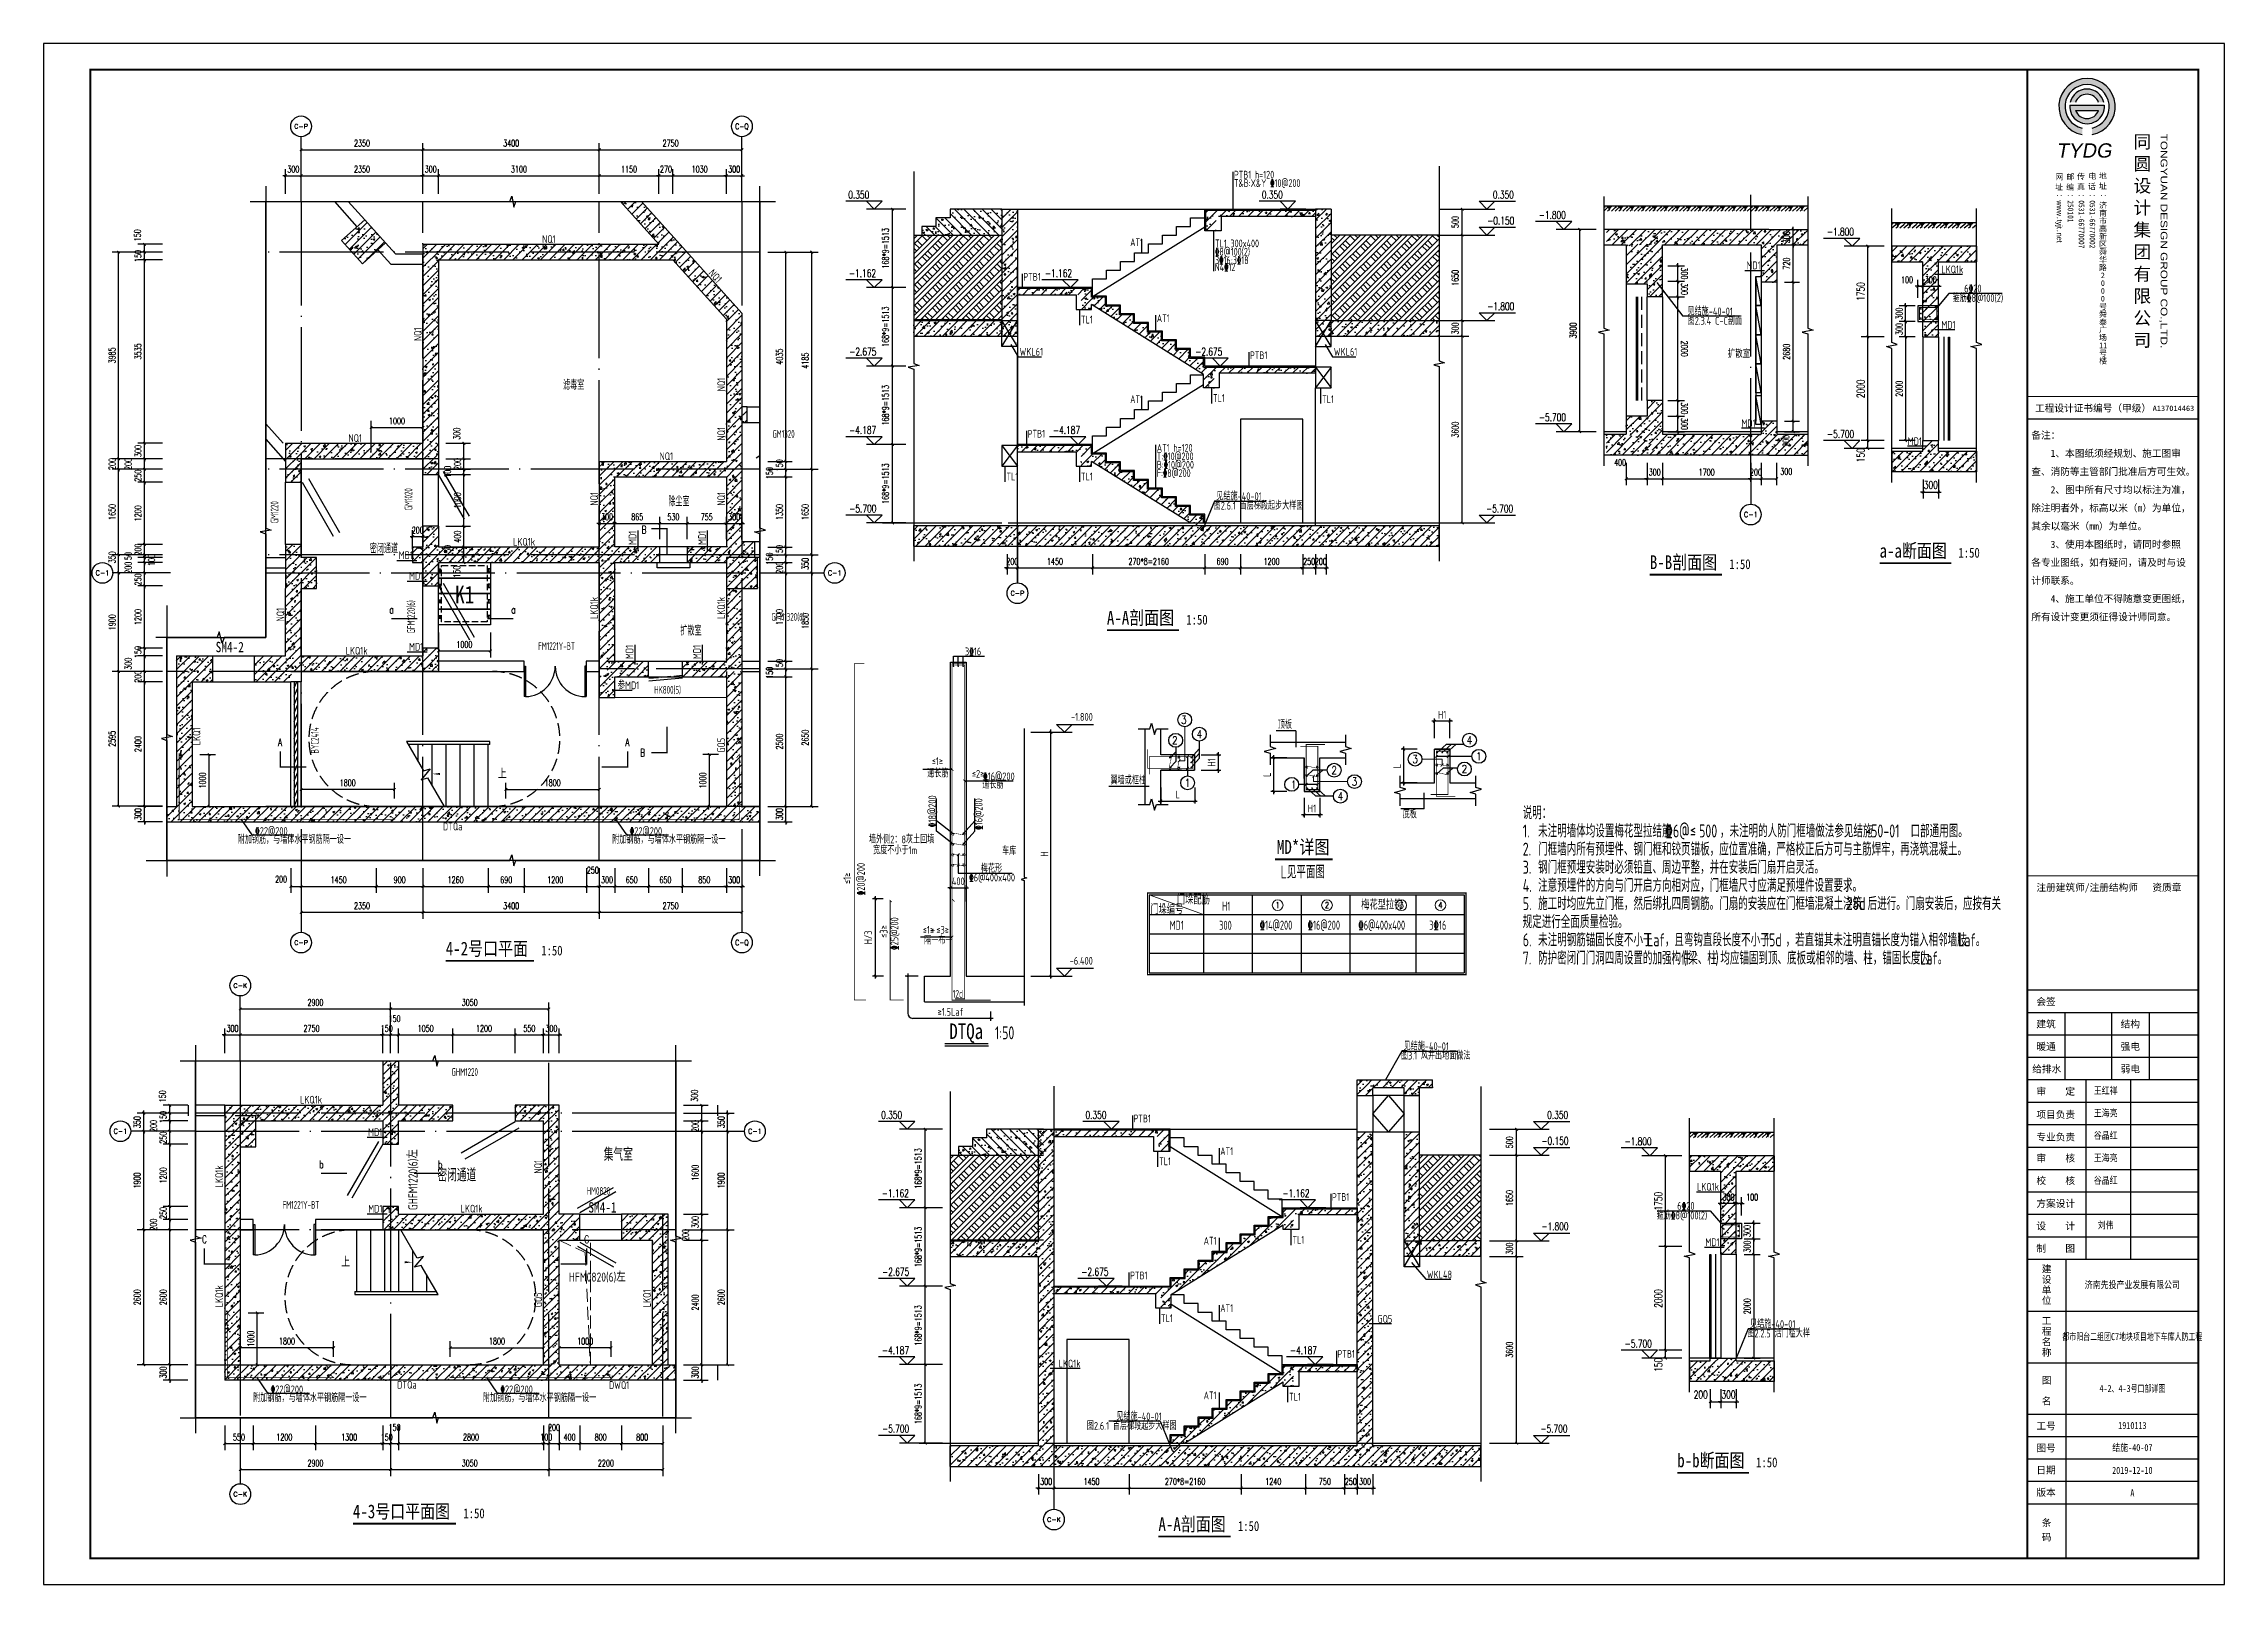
# Model space of a CAD drawing. Extents: x 37906 to 290206, y -18154 to 41246.
# Drawn here: x 79956 to 122006, y -18154 to 11546 of the extents above; entities that cross this region are included whole.
import ezdxf
from ezdxf.enums import TextEntityAlignment as Align

# ---------------------------------------------------------------- set-up
doc = ezdxf.new("R2010")
doc.units = 0
doc.header["$LTSCALE"] = 1000
doc.header["$MEASUREMENT"] = 0
for name, pattern in [('__DASH', [0.35, 0.25, -0.1]), ('DASH', [0.35, 0.25, -0.1]), ('DOTE', [2.42, 2, -0.2, 0.02, -0.2])]:
    doc.linetypes.add(name, pattern=pattern)
for name, color, linetype, lineweight in [('3E柱编号', 7, 'Continuous', 13), ('G_DIM_IN（内尺寸）', 3, 'Continuous', 13), ('HOLE', 52, 'Continuous', 15), ('QZTEXT', 2, 'Continuous', 13), ('REINL', 1, 'Continuous', 0), ('RF-WZ', 110, 'Continuous', 0), ('表格边线', 105, 'Continuous', 18)]:
    doc.layers.add(name, color=color, linetype=linetype, lineweight=lineweight)
for name, color, linetype in [('A-COLUMN', 2, 'Continuous'), ('A-DIM_SYMB', 3, 'Continuous'), ('A-PUB_HATCH', 8, 'Continuous'), ('A-PUB_TEXT', 7, 'Continuous'), ('A-STAIR', 3, 'Continuous'), ('A-WALL', 2, 'Continuous'), ('A-面层', 151, 'Continuous'), ('AXIS', 3, 'Continuous'), ('AXIS_TEXT', 7, 'Continuous'), ('COLU_DE_NUM', 7, 'Continuous'), ('cxx车行线', 64, 'Continuous'), ('DETL', 7, 'Continuous'), ('DIM', 3, 'Continuous'), ('DIM_SYMB', 3, 'Continuous'), ('DOOR_FIRE', 4, 'Continuous'), ('DOOR_FIRE_TEXT', 7, 'Continuous'), ('DOTE', 1, 'DOTE'), ('ECA_TK', 7, 'Continuous'), ('hz', 7, 'Continuous'), ('PUB_DIM', 3, 'Continuous'), ('PUB_HATCH', 8, 'Continuous'), ('PUB_TEXT', 7, 'Continuous'), ('REIN', 1, 'Continuous'), ('RF-JSK', 9, 'Continuous'), ('RF-M', 7, 'Continuous'), ('RF-MBH', 11, 'Continuous'), ('RF-QT', 30, 'Continuous'), ('S_E_STAIR', 4, 'Continuous'), ('S_STAIR', 2, 'Continuous'), ('S_SURFACE', 6, 'Continuous'), ('STAIR', 2, 'Continuous'), ('SURFACE', 6, 'Continuous'), ('TAB', 83, 'Continuous'), ('TEXT', 7, 'Continuous'), ('THIN', 7, 'Continuous'), ('tk', 7, 'Continuous'), ('TWT_DIM', 3, 'Continuous'), ('WALL', 9, 'Continuous'), ('WALL_TEXT', 7, 'Continuous'), ('WINDOW', 4, 'Continuous'), ('可见线', 7, 'Continuous')]:
    doc.layers.add(name, color=color, linetype=linetype)
doc.styles.add('8B2_02', font='tssdeng.shx', dxfattribs={"width": 0.6, "bigfont": 'TSSDCHN.shx'})
doc.styles.add('_TCH_AXIS', font='COMPLEX', dxfattribs={"bigfont": 'GBCBIG'})
doc.styles.add('_TCH_DIM', font='SIMPLEX', dxfattribs={"bigfont": 'GBCBIG'})
doc.styles.add('_TCH_DIM_T3', font='SIMPLEX', dxfattribs={"width": 0.705882, "bigfont": 'GBCBIG'})
doc.styles.add('_TCH_LABEL', font='COMPLEX', dxfattribs={"bigfont": 'GBCBIG'})
doc.styles.add('_TCH_WINDOW', font='tssdeng.shx', dxfattribs={"width": 0.8, "height": 3.5, "bigfont": 'tssdchn.shx'})
doc.styles.add('CCDI_T0G_01', font='arial.ttf', dxfattribs={"width": 0.9})
doc.styles.add('COMPLEX', font='COMPLEX.shx', dxfattribs={"width": 0.65})
doc.styles.add('KING-1', font='GBENOR', dxfattribs={"bigfont": 'GBCBIG'})
doc.styles.get("Standard").update_dxf_attribs({"font": 'tssdeng2.shx', "width": 0.7, "bigfont": 'hztxt.shx'})
doc.styles.add('SUNTXT', font='', dxfattribs={"width": 0.8, "height": 3})
doc.styles.add('TSSD_Dimension', font='tssdeng.shx', dxfattribs={"width": 0.7, "bigfont": 'hztxt.shx'})
doc.styles.add('TSSD_Label', font='tssdeng2.shx', dxfattribs={"width": 0.7, "bigfont": 'tssdchn.shx'})
doc.styles.add('TSSD_Rein', font='tssdeng2.shx', dxfattribs={"width": 0.7, "bigfont": 'tssdchn.shx'})
doc.styles.add('tyad', font='swissk.ttf', dxfattribs={"width": 0.9, "height": 2.5})
doc.styles.add('TYDG_01', font='', dxfattribs={"width": 0.8})
doc.styles.add('黑体', font='simhei.ttf', dxfattribs={"width": 0.8})
doc.styles.get('SUNTXT').set_extended_font_data('SimSun')
doc.styles.get('TYDG_01').set_extended_font_data('SimSun')
doc.dimstyles.new('_TCH_ARCH&&50', dxfattribs={"dimtxt": 127.5, "dimasz": 50, "dimexe": 125, "dimexo": 150, "dimgap": 61.25, "dimtad": 1, "dimdec": 0, "dimrnd": 5, "dimzin": 0, "dimdsep": 46, "dimtxsty": '_TCH_DIM_T3', "dimblk": 'ARCHTICK', "dimcen": 0.09, "dimclrt": 7, "dimazin": 2, "dimtfac": 1, "dimtdec": 0, "dimtix": 1, "dimtmove": 2, "dimatfit": 3, "dimfxl": 1, "dimtolj": 1, "dimtzin": 0, "dimarcsym": 0})
doc.dimstyles.new('_TWT_ARCH&&50', dxfattribs={"dimtxt": 148.75, "dimasz": 50, "dimexe": 125, "dimexo": 150, "dimgap": 63.125, "dimtad": 1, "dimdec": 0, "dimzin": 0, "dimdsep": 46, "dimtxsty": '_TCH_DIM_T3', "dimblk": 'ARCHTICK', "dimcen": 0.09, "dimclrt": 7, "dimazin": 2, "dimtfac": 1, "dimtdec": 0, "dimtix": 1, "dimtmove": 2, "dimatfit": 3, "dimfxl": 1, "dimtolj": 1, "dimtzin": 0, "dimarcsym": 0})
doc.dimstyles.new('TSSD_50_50', dxfattribs={"dimtxt": 150, "dimasz": 50, "dimexe": 50, "dimexo": 125, "dimgap": 50, "dimtad": 1, "dimdec": 0, "dimzin": 0, "dimdsep": 46, "dimtxsty": 'TSSD_Dimension', "dimblk": 'ARCHTICK', "dimblk1": 'ARCHTICK', "dimblk2": 'ARCHTICK', "dimcen": 0, "dimdle": 50, "dimclrt": 7, "dimadec": 0, "dimazin": 0, "dimtfac": 1, "dimtdec": 0, "dimtix": 1, "dimtmove": 2, "dimatfit": 3, "dimfxl": 1, "dimtolj": 1, "dimtzin": 0, "dimarcsym": 0})
pattern_1 = [(45, (-1661870.66, -7904.78), (-88.388348, 88.388348), []), (50, (-1661870.66, -7904.78), (358.63009, -31.376067), [37.5, -412.5]), (355, (-1661870.66, -7904.8), (-69.37567, 376.09607), [30, -330]), (100.4514, (-1661840.78, -7907.4), (289.25469, 344.71977), [31.870095, -350.571056]), (46.1842, (-1661870.66, -7804.8), (533.62052, -82.75951), [56.25, -618.75]), (96.6356, (-1661826.2, -7811.7), (467.33135, 487.05894), [47.80514, -525.8565]), (351.1842, (-1661870.66, -7804.8), (467.33097, 487.0593), [45, -495]), (21, (-1661820.66, -7829.78), (298.453526, -201.309445), [37.5, -412.5]), (326, (-1661820.66, -7829.8), (121.657666, 362.57502), [30, -330]), (71.4514, (-1661795.8, -7846.56), (420.111314, 161.26525), [31.870095, -350.571056]), (37.5, (-1661870.66, -7904.78), (6.079928, 166.446927), [0, -326, 0, -335, 0, -331.25]), (7.5, (-1661870.66, -7904.78), (131.534769, 197.205856), [0, -191, 0, -318.5, 0, -126.25]), (327.5, (-1661982.16, -7904.78), (266.911218, -11.277436), [0, -125, 0, -390, 0, -517.5]), (317.5, (-1662032.16, -7904.78), (291.593085, 50.05249), [0, -162.5, 0, -259, 0, -367.5])]
pattern_2 = [(45, (-1661315.74, 9348.41), (-88.388348, 88.388348), []), (50, (-1661315.74, 9348.4), (358.63009, -31.376067), [37.5, -412.5]), (355, (-1661315.74, 9348.4), (-69.37567, 376.09607), [30, -330]), (100.4514, (-1661285.86, 9345.8), (289.25469, 344.71977), [31.870095, -350.571056]), (46.1842, (-1661315.74, 9448.4), (533.62052, -82.75951), [56.25, -618.75]), (96.6356, (-1661271.27, 9441.5), (467.33135, 487.05894), [47.80514, -525.8565]), (351.1842, (-1661315.74, 9448.4), (467.33097, 487.0593), [45, -495]), (21, (-1661265.74, 9423.4), (298.453526, -201.309445), [37.5, -412.5]), (326, (-1661265.74, 9423.4), (121.657666, 362.57502), [30, -330]), (71.4514, (-1661240.87, 9406.63), (420.111314, 161.26525), [31.870095, -350.571056]), (37.5, (-1661315.74, 9348.41), (6.079928, 166.446927), [0, -326, 0, -335, 0, -331.25]), (7.5, (-1661315.74, 9348.4), (131.534769, 197.205856), [0, -191, 0, -318.5, 0, -126.25]), (327.5, (-1661427.24, 9348.41), (266.911218, -11.277436), [0, -125, 0, -390, 0, -517.5]), (317.5, (-1661477.24, 9348.4), (291.593085, 50.05249), [0, -162.5, 0, -259, 0, -367.5])]
pattern_3 = [(45, (-1654115.83, 9348.41), (-88.388348, 88.388348), []), (50, (-1654115.83, 9348.4), (358.63009, -31.376067), [37.5, -412.5]), (355, (-1654115.83, 9348.4), (-69.37567, 376.09607), [30, -330]), (100.4514, (-1654085.95, 9345.8), (289.25469, 344.71977), [31.870095, -350.571056]), (46.1842, (-1654115.83, 9448.4), (533.62052, -82.75951), [56.25, -618.75]), (96.6356, (-1654071.37, 9441.5), (467.33135, 487.05894), [47.80514, -525.8565]), (351.1842, (-1654115.83, 9448.4), (467.33097, 487.0593), [45, -495]), (21, (-1654065.83, 9423.4), (298.453526, -201.309445), [37.5, -412.5]), (326, (-1654065.83, 9423.4), (121.657666, 362.57502), [30, -330]), (71.4514, (-1654040.96, 9406.63), (420.111314, 161.26525), [31.870095, -350.571056]), (37.5, (-1654115.83, 9348.41), (6.079928, 166.446927), [0, -326, 0, -335, 0, -331.25]), (7.5, (-1654115.83, 9348.4), (131.534769, 197.205856), [0, -191, 0, -318.5, 0, -126.25]), (327.5, (-1654227.33, 9348.41), (266.911218, -11.277436), [0, -125, 0, -390, 0, -517.5]), (317.5, (-1654277.33, 9348.4), (291.593085, 50.05249), [0, -162.5, 0, -259, 0, -367.5])]
pattern_4 = [(45, (-1654165.83, 9348.41), (-88.388348, 88.388348), []), (50, (-1654165.83, 9348.4), (358.63009, -31.376067), [37.5, -412.5]), (355, (-1654165.83, 9348.4), (-69.37567, 376.09607), [30, -330]), (100.4514, (-1654135.95, 9345.8), (289.25469, 344.71977), [31.870095, -350.571056]), (46.1842, (-1654165.83, 9448.4), (533.62052, -82.75951), [56.25, -618.75]), (96.6356, (-1654121.37, 9441.5), (467.33135, 487.05894), [47.80514, -525.8565]), (351.1842, (-1654165.83, 9448.4), (467.33097, 487.0593), [45, -495]), (21, (-1654115.83, 9423.4), (298.453526, -201.309445), [37.5, -412.5]), (326, (-1654115.83, 9423.4), (121.657666, 362.57502), [30, -330]), (71.4514, (-1654090.96, 9406.63), (420.111314, 161.26525), [31.870095, -350.571056]), (37.5, (-1654165.83, 9348.41), (6.079928, 166.446927), [0, -326, 0, -335, 0, -331.25]), (7.5, (-1654165.83, 9348.4), (131.534769, 197.205856), [0, -191, 0, -318.5, 0, -126.25]), (327.5, (-1654277.33, 9348.41), (266.911218, -11.277436), [0, -125, 0, -390, 0, -517.5]), (317.5, (-1654327.33, 9348.4), (291.593085, 50.05249), [0, -162.5, 0, -259, 0, -367.5])]
pattern_5 = [(45, (-1666658.54, -4771.24), (-88.388348, 88.388348), []), (50, (-1666658.54, -4771.24), (358.63009, -31.376067), [37.5, -412.5]), (355, (-1666658.54, -4771.24), (-69.37567, 376.09607), [30, -330]), (100.4514, (-1666628.65, -4773.86), (289.25469, 344.71977), [31.870095, -350.571056]), (46.1842, (-1666658.54, -4671.24), (533.62052, -82.75951), [56.25, -618.75]), (96.6356, (-1666614.07, -4678.14), (467.33135, 487.05894), [47.80514, -525.8565]), (351.1842, (-1666658.54, -4671.24), (467.33097, 487.0593), [45, -495]), (21, (-1666608.54, -4696.24), (298.453526, -201.309445), [37.5, -412.5]), (326, (-1666608.54, -4696.24), (121.657666, 362.57502), [30, -330]), (71.4514, (-1666583.66, -4713.02), (420.111314, 161.26525), [31.870095, -350.571056]), (37.5, (-1666658.54, -4771.24), (6.079928, 166.446927), [0, -326, 0, -335, 0, -331.25]), (7.5, (-1666658.54, -4771.24), (131.534769, 197.205856), [0, -191, 0, -318.5, 0, -126.25]), (327.5, (-1666770.04, -4771.24), (266.911218, -11.277436), [0, -125, 0, -390, 0, -517.5]), (317.5, (-1666820.04, -4771.24), (291.593085, 50.05249), [0, -162.5, 0, -259, 0, -367.5])]
pattern_6 = [(45, (-1705555.57, -23957.35), (-88.388348, 88.388348), []), (50, (-1705555.57, -23957.35), (358.63009, -31.376067), [37.5, -412.5]), (355, (-1705555.57, -23957.35), (-69.37567, 376.09607), [30, -330]), (100.4514, (-1705525.68, -23959.97), (289.25469, 344.71977), [31.870095, -350.571056]), (46.1842, (-1705555.57, -23857.35), (533.62052, -82.75951), [56.25, -618.75]), (96.6356, (-1705511.1, -23864.25), (467.33135, 487.05894), [47.80514, -525.8565]), (351.1842, (-1705555.57, -23857.35), (467.33097, 487.0593), [45, -495]), (21, (-1705505.57, -23882.35), (298.453526, -201.309445), [37.5, -412.5]), (326, (-1705505.57, -23882.35), (121.657666, 362.57502), [30, -330]), (71.4514, (-1705480.7, -23899.13), (420.111314, 161.26525), [31.870095, -350.571056]), (37.5, (-1705555.57, -23957.35), (6.079928, 166.446927), [0, -326, 0, -335, 0, -331.25]), (7.5, (-1705555.57, -23957.35), (131.534769, 197.205856), [0, -191, 0, -318.5, 0, -126.25]), (327.5, (-1705667.07, -23957.35), (266.911218, -11.277436), [0, -125, 0, -390, 0, -517.5]), (317.5, (-1705717.07, -23957.35), (291.593085, 50.05249), [0, -162.5, 0, -259, 0, -367.5])]
pattern_7 = [(45, (-1707322.73, -23855.63), (-88.388348, 88.388348), []), (50, (-1707322.73, -23855.63), (358.63009, -31.376067), [37.5, -412.5]), (355, (-1707322.73, -23855.63), (-69.37567, 376.09607), [30, -330]), (100.4514, (-1707292.85, -23858.24), (289.25469, 344.71977), [31.870095, -350.571056]), (46.1842, (-1707322.73, -23755.63), (533.62052, -82.75951), [56.25, -618.75]), (96.6356, (-1707278.27, -23762.5), (467.33135, 487.05894), [47.80514, -525.8565]), (351.1842, (-1707322.73, -23755.63), (467.33097, 487.0593), [45, -495]), (21, (-1707272.73, -23780.63), (298.453526, -201.309445), [37.5, -412.5]), (326, (-1707272.73, -23780.63), (121.657666, 362.57502), [30, -330]), (71.4514, (-1707247.86, -23797.4), (420.111314, 161.26525), [31.870095, -350.571056]), (37.5, (-1707322.73, -23855.63), (6.079928, 166.446927), [0, -326, 0, -335, 0, -331.25]), (7.5, (-1707322.73, -23855.63), (131.534769, 197.205856), [0, -191, 0, -318.5, 0, -126.25]), (327.5, (-1707434.23, -23855.63), (266.911218, -11.277436), [0, -125, 0, -390, 0, -517.5]), (317.5, (-1707484.23, -23855.63), (291.593085, 50.05249), [0, -162.5, 0, -259, 0, -367.5])]
pattern_8 = [(45, (-1695139.08, -10288.61), (-88.388348, 88.388348), []), (50, (-1695139.08, -10288.6), (358.63009, -31.376067), [37.5, -412.5]), (355, (-1695139.1, -10288.6), (-69.37567, 376.09607), [30, -330]), (100.4514, (-1695109.2, -10291.23), (289.25469, 344.71977), [31.870095, -350.571056]), (46.1842, (-1695139.1, -10188.6), (533.62052, -82.75951), [56.25, -618.75]), (96.6356, (-1695094.6, -10195.5), (467.33135, 487.05894), [47.80514, -525.8565]), (351.1842, (-1695139.1, -10188.6), (467.33097, 487.0593), [45, -495]), (21, (-1695089.08, -10213.6), (298.453526, -201.309445), [37.5, -412.5]), (326, (-1695089.1, -10213.6), (121.657666, 362.57502), [30, -330]), (71.4514, (-1695064.2, -10230.4), (420.111314, 161.26525), [31.870095, -350.571056]), (37.5, (-1695139.08, -10288.61), (6.079928, 166.446927), [0, -326, 0, -335, 0, -331.25]), (7.5, (-1695139.08, -10288.61), (131.534769, 197.205856), [0, -191, 0, -318.5, 0, -126.25]), (327.5, (-1695250.58, -10288.61), (266.911218, -11.277436), [0, -125, 0, -390, 0, -517.5]), (317.5, (-1695300.58, -10288.61), (291.593085, 50.05249), [0, -162.5, 0, -259, 0, -367.5])]
pattern_9 = [(45, (-1191698.14, -131068.13), (-88.388348, 88.388348), []), (50, (-1191698.14, -131068.13), (358.63009, -31.37607), [37.5, -412.5]), (355, (-1191698.14, -131068.13), (-69.37567, 376.09607), [30, -330]), (100.4514, (-1191668.25, -131070.74), (289.25469, 344.71977), [31.8701, -350.57106]), (46.1842, (-1191698.14, -130968.13), (533.62052, -82.7595), [56.25, -618.75]), (96.6356, (-1191653.67, -130975), (467.33135, 487.05894), [47.80514, -525.8565]), (351.1842, (-1191698.14, -130968.1), (467.33097, 487.0593), [45, -495]), (21, (-1191648.14, -130993.13), (298.453526, -201.309445), [37.5, -412.5]), (326, (-1191648.14, -130993.13), (121.65767, 362.57502), [30, -330]), (71.4514, (-1191623.27, -131009.9), (420.11131, 161.26525), [31.8701, -350.57106]), (37.5, (-1191698.14, -131068.13), (6.079928, 166.446927), [0, -326, 0, -335, 0, -331.25]), (7.5, (-1191698.14, -131068.13), (131.534769, 197.205856), [0, -191, 0, -318.5, 0, -126.25]), (327.5, (-1191809.64, -131068.13), (266.911218, -11.277436), [0, -125, 0, -390, 0, -517.5]), (317.5, (-1191859.64, -131068.13), (291.593085, 50.05249), [0, -162.5, 0, -259, 0, -367.5])]
pattern_10 = [(45, (-1156249.76, -121685.33), (-88.388348, 88.388348), []), (50, (-1156249.76, -121685.33), (358.63009, -31.37607), [37.5, -412.5]), (355, (-1156249.76, -121685.33), (-69.37567, 376.09607), [30, -330]), (100.4514, (-1156219.87, -121687.95), (289.25469, 344.71977), [31.8701, -350.57106]), (46.1842, (-1156249.76, -121585.33), (533.62052, -82.7595), [56.25, -618.75]), (96.6356, (-1156205.3, -121592.23), (467.33135, 487.05894), [47.80514, -525.8565]), (351.1842, (-1156249.76, -121585.33), (467.33097, 487.0593), [45, -495]), (21, (-1156199.76, -121610.33), (298.453526, -201.309445), [37.5, -412.5]), (326, (-1156199.76, -121610.33), (121.65767, 362.57502), [30, -330]), (71.4514, (-1156174.9, -121627.1), (420.11131, 161.26525), [31.8701, -350.57106]), (37.5, (-1156249.76, -121685.33), (6.079928, 166.446927), [0, -326, 0, -335, 0, -331.25]), (7.5, (-1156249.76, -121685.33), (131.534769, 197.205856), [0, -191, 0, -318.5, 0, -126.25]), (327.5, (-1156361.26, -121685.33), (266.911218, -11.277436), [0, -125, 0, -390, 0, -517.5]), (317.5, (-1156411.26, -121685.33), (291.593085, 50.05249), [0, -162.5, 0, -259, 0, -367.5])]

msp = doc.modelspace()

# ---------------------------------------------------------------- texts
at = {"width": 0.7}
for s, rotation, p in [('NQ1', 360, (89568.5, 7702.7)), ('NQ1', 312, (92766.5, 7112.7)), ('LKQ1k', 359.99028, (116548, 7119.9)), ('NQ1', 90, (87246.2, 5812.5)), ('MD1', 359.99028, (116548, 6050.1)), ('WKL61', 360, (98774.8, 5532.2)), ('WKL61', 360, (104834.6, 5532.2)), ('NQ1', 90, (93096.2, 4845)), ('NQ1', 360, (85834.2, 3867.9)), ('NQ1', 90, (93096.2, 3894.3)), ('NQ1', 360, (91832.8, 3517.9)), ('NQ1', 90, (90646.2, 2641.7)), ('NQ1', 90, (93096.2, 2641.7)), ('MD1', 90, (91387.8, 1882.3)), ('MD1', 90, (92727.2, 1882.3)), ('NQ1', 90, (84596.2, 408)), ('LKQ1k', 90, (90646.2, 455)), ('LKQ1k', 90, (93096.2, 455)), ('MD1', 90, (91328.3, -317.7)), ('MD1', 90, (92629.6, -317.7)), ('LKQ1', 90, (82978, -1978.2)), ('GQ5', 90, (93096.2, -2121.6)), ('NQ1', 90, (89565, -10234.1)), ('LKQ1k', 90, (83415, -10501.3)), ('LKQ1k', 0.00972, (111836.5, -10564.6)), ('MD1', 0.00972, (111998, -11634.4)), ('LKQ1k', 90, (83415, -12811)), ('GQ5', 90, (89565, -12811)), ('LKQ1', 90, (91665, -12811))]:
    msp.add_text(s, height=150, rotation=rotation, dxfattribs=at).set_placement(p)
for s, p in [('MD1', (112792, 7197.2)), ('MD1', (112695.2, 4151.6)), ('MD1', (115900.4, 3805.5)), ('MD1', (86802.7, 1610.4)), ('LKQ1k', (89009, 1867.9)), ('MD1', (87002.7, 1210.2)), ('LKQ1k', (85779.4, -232.1)), ('MD1', (87002.7, -155.3)), ('参MD1', (91026.7, -898.5)), ('LKQ1k', (84901.3, -8885.9)), ('MD1', (86213.7, -9511.5)), ('MD1', (86215.4, -10988.4)), ('LKQ1k', (87996.1, -10985.9)), ('WKL48', (106628, -12257)), ('GQ5', (105676.5, -13112.2)), ('LKQ1k', (99526.5, -13972.3)), ('DWQ1', (90857.2, -14386))]:
    msp.add_text(s, height=150, dxfattribs=at).set_placement(p)
at = {"style": '黑体', "width": 0.8}
msp.add_text('SM4-2', height=200, dxfattribs=at).set_placement((83273.4, -244.9), align=Align.BOTTOM_LEFT)
at = {"layer": 'A-PUB_TEXT', "style": '_TCH_DIM'}
for p in [(88718.3, -2619.2), (85696.4, -12031.6)]:
    msp.add_text('上', height=168.8, dxfattribs=at).set_placement(p)
at = {"layer": 'AXIS_TEXT', "style": '_TCH_AXIS'}
for s, width, p, p2 in [('3', 1.064702, (101888.2, -1565.2), (101996.3, -1565.2)), ('2', 1.064702, (101713.9, -1959.8), (101821.9, -1959.8)), ('4', 0.931614, (102186.9, -1840.2), (102294.9, -1840.2)), ('4', 0.931614, (107395.2, -1955.8), (107503.2, -1955.8)), ('2', 1.064702, (104786.6, -2536.1), (104894.6, -2536.1)), ('3', 1.064702, (106346.2, -2321.7), (106454.3, -2321.7)), ('2', 1.064702, (107297.5, -2513), (107405.5, -2513)), ('1', 1.656203, (107576.2, -2268.3), (107684.2, -2268.3)), ('1', 1.656203, (101961.1, -2778.4), (102069.2, -2778.4)), ('1', 1.656203, (104003.9, -2811.1), (104112, -2811.1)), ('4', 0.931614, (104906.1, -3036.9), (105014.2, -3036.9)), ('3', 1.064702, (105179.7, -2755.2), (105287.8, -2755.2))]:
    msp.add_text(s, height=152.2, dxfattribs=dict(at, width=width)).set_placement(p, p2, align=Align.FIT)
at = {"layer": 'AXIS_TEXT', "lineweight": 15, "style": '_TCH_AXIS'}
for s, width, p, p2 in [('1', 1.656203, (103708.7, -5120), (103792.8, -5120)), ('2', 1.064702, (104660.6, -5120), (104744.6, -5120)), ('3', 1.064702, (106099.1, -5122.3), (106183.2, -5122.3)), ('4', 0.931614, (106847.9, -5120), (106931.9, -5120))]:
    msp.add_text(s, height=118.4, dxfattribs=dict(at, width=width)).set_placement(p, p2, align=Align.FIT)
at = {"layer": 'COLU_DE_NUM', "style": 'TSSD_Label', "width": 0.7}
msp.add_text('1:50', height=250, dxfattribs=at).set_placement((98300, -7646.7))
at = {"layer": 'DOOR_FIRE_TEXT', "style": '_TCH_WINDOW', "width": 0.564706}
for p in [(89492.9, -141.6), (84564.9, -10912.8)]:
    msp.add_text('FM1221Y-BT', height=148.75, dxfattribs=at).set_placement(p)
at = {"layer": 'PUB_TEXT'}
for s, height, style, width, p in [('0.350', 148.75, '_TCH_DIM', 0.705882, (95472.2, 8558.9)), ('0.350', 148.75, '_TCH_DIM', 0.705882, (103444.7, 8559.1)), ('0.350', 148.75, '_TCH_DIM', 0.705882, (107902, 8558.9)), ('-0.150', 148.75, '_TCH_DIM', 0.705882, (107792, 8058.9)), ('-1.800', 148.75, '_TCH_DIM', 0.705882, (108786.5, 8168.1)), ('-1.800', 148.75, '_TCH_DIM', 0.705882, (114341.4, 7845.3)), ('-1.162', 148.75, '_TCH_DIM', 0.705882, (95485.7, 7046.5)), ('-1.162', 148.75, '_TCH_DIM', 0.705882, (99265.3, 7046.5)), ('-1.800', 148.75, '_TCH_DIM', 0.705882, (107792, 6408.9)), ('-2.675', 148.75, '_TCH_DIM', 0.705882, (95491.7, 5534)), ('-2.675', 148.75, '_TCH_DIM', 0.705882, (102162.2, 5534)), ('-5.700', 148.75, '_TCH_DIM', 0.705882, (108789.5, 4268.1)), ('-4.187', 148.75, '_TCH_DIM', 0.705882, (95488.7, 4021.5)), ('-4.187', 148.75, '_TCH_DIM', 0.705882, (99418.6, 4021.5)), ('-5.700', 148.75, '_TCH_DIM', 0.705882, (114344.4, 3945.3)), ('-5.700', 148.75, '_TCH_DIM', 0.705882, (95491.7, 2508.9)), ('-5.700', 148.75, '_TCH_DIM', 0.705882, (107772, 2508.9)), ('B', 148.8, '_TCH_LABEL', 0.705882, (91487.5, 2100.3)), ('B-B剖面图', 264.35, 'TYDG_01', 0.8, (110927.5, 1417.5)), ('a-a断面图', 264.35, 'TYDG_01', 0.8, (115357, 1638.4)), ('1:50', 188.82, 'TYDG_01', 0.8, (116878.4, 1638.4)), ('1:50', 188.82, 'TYDG_01', 0.8, (112459.5, 1417.5)), ('a', 148.8, '_TCH_LABEL', 0.705882, (86622.9, 562)), ('a', 148.8, '_TCH_LABEL', 0.705882, (88973.9, 562)), ('A-A剖面图', 264.35, 'TYDG_01', 0.8, (100458.2, 347.5)), ('1:50', 188.82, 'TYDG_01', 0.8, (101990.2, 347.5)), ('A', 148.8, '_TCH_LABEL', 0.705882, (84474.3, -1994.7)), ('A', 148.8, '_TCH_LABEL', 0.705882, (91171.8, -1994.7)), ('B', 148.8, '_TCH_LABEL', 0.705882, (91458, -2195.4)), ('MD*详图', 265.82, 'TYDG_01', 0.8, (103735.2, -4072.6)), ('4-2号口平面', 264.35, 'TYDG_01', 0.8, (87709.7, -6030.1)), ('1:50', 188.82, 'TYDG_01', 0.8, (89551.3, -6030.1)), ('DTQa', 300, 'TYDG_01', 0.8, (97419.4, -7641.4)), ('0.350', 148.75, '_TCH_DIM', 0.705882, (96105.4, -9178.4)), ('0.350', 148.75, '_TCH_DIM', 0.705882, (100045.4, -9178.4)), ('0.350', 148.75, '_TCH_DIM', 0.705882, (108949.2, -9178.4)), ('-0.150', 148.75, '_TCH_DIM', 0.705882, (108839.2, -9678.4)), ('-1.800', 148.75, '_TCH_DIM', 0.705882, (110440.2, -9689.1)), ('b', 148.8, '_TCH_LABEL', 0.705882, (85270.2, -10130.7)), ('b', 148.8, '_TCH_LABEL', 0.705882, (87561.6, -10130.7)), ('-1.162', 148.75, '_TCH_DIM', 0.705882, (96118.9, -10690.8)), ('-1.162', 148.75, '_TCH_DIM', 0.705882, (103844.5, -10690.8)), ('-1.800', 148.75, '_TCH_DIM', 0.705882, (108839.2, -11328.4)), ('C', 148.8, '_TCH_LABEL', 0.705882, (83009.6, -11576.1)), ('C', 148.8, '_TCH_LABEL', 0.705882, (90381.6, -11576.1)), ('-2.675', 148.75, '_TCH_DIM', 0.705882, (96124.9, -12203.3)), ('-2.675', 148.75, '_TCH_DIM', 0.705882, (99966.4, -12203.3)), ('-5.700', 148.75, '_TCH_DIM', 0.705882, (110443.2, -13589.1)), ('-4.187', 148.75, '_TCH_DIM', 0.705882, (96121.9, -13715.9)), ('-4.187', 148.75, '_TCH_DIM', 0.705882, (103988.1, -13715.9)), ('-5.700', 148.75, '_TCH_DIM', 0.705882, (96124.9, -15228.4)), ('-5.700', 148.75, '_TCH_DIM', 0.705882, (108819.2, -15228.4)), ('b-b断面图', 264.35, 'TYDG_01', 0.8, (111455.8, -15896.1)), ('1:50', 188.82, 'TYDG_01', 0.8, (112977.2, -15896.1)), ('4-3号口平面图', 264.35, 'TYDG_01', 0.8, (85919.4, -16878.5)), ('1:50', 188.82, 'TYDG_01', 0.8, (88050.4, -16878.5)), ('A-A剖面图', 264.35, 'TYDG_01', 0.8, (101452.5, -17124.1)), ('1:50', 188.82, 'TYDG_01', 0.8, (102984.5, -17124.1))]:
    msp.add_text(s, height=height, dxfattribs=dict(at, style=style, width=width)).set_placement(p)
at = {"layer": 'QZTEXT', "color": 7, "lineweight": 15, "style": 'TSSD_Rein', "width": 0.7}
for s, p in [('门垛编号', (101294.9, -5234.1)), ('门垛配筋', (101808.2, -5046.2)), ('H1', (102678.9, -5169.5)), ('梅花型拉钩', (105361.7, -5144.8))]:
    msp.add_text(s, height=175, dxfattribs=at).set_placement(p)
at = {"layer": 'QZTEXT', "color": 1, "lineweight": 15, "style": 'TSSD_Rein', "width": 0.7}
for s, p in [('MD1', (101668, -5536.4)), ('300', (102623.5, -5536.4)), ('%%13214@200', (103404.2, -5534.3)), ('\x8416@200', (104327.7, -5534.3)), ('\x846@400x400', (105305.6, -5534.3)), ('3\x8416', (106673.8, -5534.3))]:
    msp.add_text(s, height=175, dxfattribs=at).set_placement(p)
at = {"layer": 'RF-M', "color": 11}
for s, height, style, width, p in [('HM0820', 148.75, '_TCH_WINDOW', 0.564706, (90428.2, -10644.7)), ('SM4-1', 200, '黑体', 0.8, (90460.6, -10986.3))]:
    msp.add_text(s, height=height, dxfattribs=dict(at, style=style, width=width)).set_placement(p)
at = {"layer": 'RF-MBH', "style": '_TCH_WINDOW'}
for s, height, width, p in [('GM1320', 148.75, 0.564706, (94010.8, 3947.8)), ('HK800(5)', 148.75, 0.564706, (91731.3, -984)), ('GHM1220', 148.75, 0.564706, (87822, -8351.1)), ('HFM0820(6)左', 175, 0.8, (90084.4, -12318))]:
    msp.add_text(s, height=height, dxfattribs=dict(at, width=width)).set_placement(p)
for s, height, rotation, width, p in [('GM1220', 148.75, 90, 0.564706, (84483.6, 2301.1)), ('GM1020', 148.75, 90, 0.564706, (87065.3, 2551.1)), ('GFM1220(6)', 148.75, 90, 0.564706, (87115.3, 178.3)), ('GFM1320(6)', 148.75, 360, 0.564706, (93989.5, 422.6)), ('BYC2414', 148.75, 90, 0.564706, (85259.6, -2136.3)), ('GHFM1220(6)左', 175, 90, 0.8, (87165.5, -10939.3))]:
    msp.add_text(s, height=height, rotation=rotation, dxfattribs=dict(at, width=width)).set_placement(p)
at = {"layer": 'RF-WZ', "style": 'KING-1'}
msp.add_text('扩散室', height=144.68, dxfattribs=at).set_placement((112429.2, 5492.4))
at = {"layer": 'RF-WZ', "style": '8B2_02', "width": 0.6}
for s, p in [('滤毒室', (89972.9, 4874.6)), ('除尘室', (92001.5, 2630.5)), ('密闭通道', (86245.8, 1721.1)), ('扩散室', (92234.7, 138.8))]:
    msp.add_text(s, height=175, dxfattribs=at).set_placement(p)
for s, p in [('集气室', (90756.4, -9992.7)), ('密闭通道', (87549.6, -10391.5))]:
    msp.add_text(s, height=250, rotation=0.26269, dxfattribs=at).set_placement(p)
at = {"layer": 'TEXT', "color": 4, "ltscale": 100, "style": 'TSSD_Rein', "width": 0.7}
for s, p in [('箍筋\x848@100(2)', (116766.5, 6567.5)), ('6%%13220', (116989.2, 6750.9)), ('图2.6.1 首层梯段起步大样图', (102517, 2564.2)), ('见结施-40-01', (102569, 2746.1)), ('DTQa', (87655.2, -3618.9)), ('图3.1 风井出地面做法', (106127.8, -8037)), ('见结施-40-01', (106179.8, -7855.1)), ('6%%13220', (111455.9, -10933.5)), ('箍筋\x848@100(2)', (111059.7, -11116.9)), ('图2.2.5 活门槛大样', (112808.4, -13392.5)), ('见结施-40-01', (112860.4, -13210.6)), ('DTQa', (86773.6, -14381.3)), ('图2.6.1 首层梯段起步大样图', (100071.9, -15173.2)), ('见结施-40-01', (100641.2, -14991.3))]:
    msp.add_text(s, height=150, dxfattribs=at).set_placement(p)
for s, p in [('见结施-40-01', (111654.4, 6309.8)), ('图2.3.4 C-C剖面', (111655.8, 6127.9))]:
    msp.add_text(s, height=150, rotation=360, dxfattribs=at).set_placement(p)
at = {"layer": 'TEXT', "lineweight": 15, "ltscale": 100, "style": 'TSSD_Label'}
for s, width, p in [('3%%13216', 0.7, (97721, -244.6)), ('%%13216@200', 0.7, (98069.7, -2653.3)), ('附加钢筋，与墙体水平钢筋隔一设一', 0.7, (83699.2, -3874.2)), ('%%13222@200', 0.7, (84033.9, -3707)), ('附加钢筋，与墙体水平钢筋隔一设一', 0.7, (90920.4, -3874.2)), ('%%13222@200', 0.7, (91255.2, -3707)), ('\x846@400x400', 0.7, (97800.6, -4604.4)), ('梅花形', 0.7, (98027.6, -4430.8)), ('12d', 0.6, (97484.2, -6845)), ('%%13222@200', 0.7, (84333, -14469.4)), ('%%13222@200', 0.7, (88762.7, -14469.4)), ('附加钢筋，与墙体水平钢筋隔一设一', 0.7, (83998.2, -14636.6)), ('附加钢筋，与墙体水平钢筋隔一设一', 0.7, (88427.9, -14636.6))]:
    msp.add_text(s, height=150, dxfattribs=dict(at, width=width)).set_placement(p)
at = {"layer": 'TEXT', "ltscale": 99, "style": 'TSSD_Label', "width": 0.7}
for s, rotation, p in [('顶板', 0.00001, (103754.5, -1659)), ('翼墙或框柱', 0.00001, (100530, -2731.3)), ('底板', 359.99999, (106162.3, -3386))]:
    msp.add_text(s, height=150, rotation=rotation, dxfattribs=at).set_placement(p)
at = {"layer": 'TEXT', "lineweight": 15, "style": 'TSSD_Label', "width": 0.7}
for s, p in [('通长筋', (96994.1, -2642)), ('\x921\x93', (97081.6, -2405.2)), ('\x922\x93', (97855.1, -2648.4)), ('通长筋', (98056.4, -2858)), ('\x921\x93', (96908.8, -5657)), ('\x923\x93', (97170.6, -5657)), ('隔一布一', (96934.4, -5861.4)), ('+', (97066, -5657))]:
    msp.add_text(s, height=150, dxfattribs=at).set_placement(p, align=Align.BOTTOM_LEFT)
at = {"layer": 'TEXT', "lineweight": 15, "ltscale": 100, "style": 'TSSD_Label', "width": 0.7}
for s, p in [('%%13218@200', (97167.2, -3559)), ('\x8416@200', (98060.1, -3611.3)), ('\x921\x93', (95525.9, -4652.7)), ('\x923\x93', (96229.2, -5689.2))]:
    msp.add_text(s, height=150, rotation=90, dxfattribs=at).set_placement(p)
at = {"layer": 'TEXT', "width": 0.7}
for s, height, style, p in [('说明：', 250, 'TSSD_Rein', (108476.9, -3405.5)), ('1.', 250, 'TSSD_Rein', (108476.9, -3755.5)), ('未注明墙体均设置梅花型拉结筋', 250, 'TSSD_Rein', (108773.7, -3755.5)), ('\x846@', 250, 'TSSD_Rein', (111223.7, -3755.5)), ('≤', 250, 'TSSD_Rein', (111701.6, -3755.5)), ('500', 250, 'TSSD_Rein', (111876.6, -3755.5)), ('，未注明的人防门框墙做法参见结施', 250, 'TSSD_Rein', (112280.5, -3755.5)), ('-50-01', 250, 'TSSD_Rein', (115080.5, -3755.5)), ('口部通用图。', 250, 'TSSD_Rein', (115955.5, -3755.5)), ('车库', 150, 'TSSD_Label', (98437.8, -4093.5)), ('2.', 250, 'TSSD_Rein', (108476.9, -4105.5)), ('3.', 250, 'TSSD_Rein', (108476.9, -4455.5)), ('钢门框预埋安装时必须铅直、周边平整，并在安装后门扇开启灵活。', 250, 'TSSD_Rein', (108773.7, -4455.5)), ('门框墙内所有预埋件、钢门框和铰页锚板，应位置准确，严格校正后方可与主筋焊牢，再浇筑混凝土。', 250, 'TSSD_Rein', (108773.7, -4105.5)), ('L见平面图', 250, 'TSSD_Label', (103807.8, -4545.8)), ('4.', 250, 'TSSD_Rein', (108476.9, -4805.5)), ('注意预埋件的方向与门开启方向相对应，门框墙尺寸应满足预埋件设置要求。', 250, 'TSSD_Rein', (108773.7, -4805.5)), ('5.', 250, 'TSSD_Rein', (108476.9, -5155.5)), ('施工时均应先立门框，然后绑扎四周钢筋。门扇的安装应在门框墙混凝土浇筑', 250, 'TSSD_Rein', (108773.7, -5155.5)), ('28d', 250, 'TSSD_Rein', (114723.7, -5155.5)), ('后进行。门扇安装后，应按有关', 250, 'TSSD_Rein', (115127.6, -5155.5)), ('规定进行全面质量检验。', 250, 'TSSD_Rein', (108476.9, -5505.5)), ('6.', 250, 'TSSD_Rein', (108476.9, -5855.5)), ('未注明钢筋锚固长度不小于', 250, 'TSSD_Rein', (108773.7, -5855.5)), ('Laf', 250, 'TSSD_Rein', (110873.7, -5855.5)), ('，且弯钩直段长度不小于', 250, 'TSSD_Rein', (111217, -5855.5)), ('15d', 250, 'TSSD_Rein', (113142, -5855.5)), ('，若直锚其未注明直锚长度为锚入相邻墙肢', 250, 'TSSD_Rein', (113545.9, -5855.5)), ('Laf', 250, 'TSSD_Rein', (116870.9, -5855.5)), ('。', 250, 'TSSD_Rein', (117214.1, -5855.5)), ('7.', 250, 'TSSD_Rein', (108476.9, -6205.5)), ('防护密闭门门洞四周设置的加强构件', 250, 'TSSD_Rein', (108773.7, -6205.5)), ('(', 250, 'TSSD_Rein', (111573.7, -6205.5)), ('梁、柱', 250, 'TSSD_Rein', (111668, -6205.5)), (')', 250, 'TSSD_Rein', (112193, -6205.5)), ('均应锚固到顶、底板或相邻的墙、柱，锚固长度为', 250, 'TSSD_Rein', (112287.2, -6205.5)), ('Laf', 250, 'TSSD_Rein', (116137.2, -6205.5)), ('。', 250, 'TSSD_Rein', (116480.5, -6205.5))]:
    msp.add_text(s, height=height, dxfattribs=dict(at, style=style)).set_placement(p)
at = {"layer": 'TEXT', "style": 'TSSD_Label', "width": 0.7}
for s, p in [('墙外侧2：8灰土回填', (95871.1, -3914.6)), ('宽度不小于1m', (95951.2, -4122.4))]:
    msp.add_text(s, height=150, dxfattribs=at).set_placement(p, align=Align.BOTTOM_LEFT)
for s, p in [('%%13220@200', (95791.6, -4873.1)), ('%%13225@200', (96438, -5926.4))]:
    msp.add_text(s, height=150, rotation=90, dxfattribs=at).set_placement(p)
at = {"layer": 'TEXT', "lineweight": 15, "insert": (97444.9, -7117.8), "char_height": 150, "attachment_point": 5, "style": 'TSSD_Label'}
msp.add_mtext('≥1.5Laf', dxfattribs=at)
at = {"layer": 'THIN', "style": 'TSSD_Label', "width": 0.7}
for s, p in [('-1.800', (100187.1, -1552.4)), ('-6.400', (100187.1, -6252.4))]:
    msp.add_text(s, height=150, dxfattribs=at).set_placement(p, align=Align.BOTTOM_RIGHT)
at = {"layer": 'tk', "char_height": 136.5, "width": 854, "attachment_point": 5, "style": 'SUNTXT'}
for s, insert in [('王红祥', (119717.2, -8642)), ('王海亮', (119717.2, -9074.5)), ('谷晶红', (119717.2, -9507)), ('王海亮', (119717.2, -9939.5)), ('谷晶红', (119717.2, -10372)), ('刘伟', (119717.2, -11237))]:
    msp.add_mtext(s, dxfattribs=dict(at, insert=insert))
at = {"layer": 'tk', "linetype": 'ByBlock', "ltscale": 5, "char_height": 136.5, "width": 2548.359, "attachment_point": 5, "style": '黑体'}
for s, insert in [('济南先投产业发展有限公司', (120232, -12385.9)), ('{\\fSTXihei|b0|i0|c134|p2;\\W0.7;都市阳台二组团C7地块项目地下车库人防工程}', (120232, -13385.9)), ('{\\fSTXihei|b0|i0|c134|p2;\\W0.7;4-2、4-3号口部详图}', (120232, -14385.9)), ('{\\W0.7;1910113}', (120232, -15091.7)), ('{\\C2;结施-40-07}', (120232, -15524.2)), ('{\\W0.7;2019-12-10}', (120232, -15956.7)), ('{\\W0.7;A}', (120232, -16389.2))]:
    msp.add_mtext(s, dxfattribs=dict(at, insert=insert))
at = {"layer": 'WALL_TEXT', "linetype": 'ByBlock', "style": 'TSSD_Rein', "width": 0.65}
for s, p in [('T&B:X&Y %%13210@200', (102907.3, 8783.1)), ('PTB1 h=120', (102907.3, 8945.1)), ('AT1', (100907.8, 7641.8)), ('TL1 300x400', (102543.8, 7620.5)), ('%%1328@100(2)', (102543.8, 7458.5)), ('N4%%13212', (102536.7, 7161.3)), ('3%%13216;3%%13218', (102543.8, 7296.5)), ('PTB1', (98847.9, 6976.4)), ('AT1', (101421.3, 6177.1)), ('TL1', (99959.3, 6151.2)), ('PTB1', (103217.8, 5463.9)), ('AT1', (100907.8, 4616.7)), ('TL1', (102503.8, 4638.7)), ('TL1', (104609.6, 4616.5)), ('PTB1', (98931.2, 3951.3)), ('AT1 h=120', (101421.3, 3678.3)), ('T:%%13210@200', (101421.3, 3516.3)), ('B:%%13210@200', (101421.3, 3354.3)), ('F:%%1328@200', (101421.3, 3192.3)), ('TL1', (98522.8, 3126.2)), ('TL1', (99959.3, 3126.2)), ('PTB1', (100971.7, -9248.4)), ('TL1', (101465.6, -10073.6)), ('AT1', (102644.9, -9879.7)), ('PTB1', (104797.2, -10760.9)), ('TL1', (104037.4, -11586.1)), ('PTB1', (100906.1, -12273.5)), ('TL1', (101502.1, -13098.6)), ('AT1', (102644.9, -12904.8)), ('PTB1', (104905.2, -13786)), ('TL1', (103972.3, -14611.2))]:
    msp.add_text(s, height=150, dxfattribs=at).set_placement(p)
for p in [(102571.6, -11604.6), (102571.6, -14585.4)]:
    msp.add_text('AT1', height=150, dxfattribs=at).set_placement(p, align=Align.RIGHT)

# ---------------------------------------------------------------- blocks, each defined once
blk = doc.blocks.new('10B_A1E图框')
h = blk.add_hatch(color=256)
h.paths.add_polyline_path([(786.16, 558.97), (786.16, 561.39, -8.823966), (789.97, 561.39), (789.97, 558.98, 11.333343)])
h.paths.add_polyline_path([(781.52, 571.34), (783.6, 571.34, -0.711417), (792.46, 571.34), (794.54, 571.34, 0.79114)], flags=17)
h.paths.add_polyline_path([(781.36, 570.26, 1.071858), (794.7, 570.26)], flags=17)
h.paths.add_polyline_path([(792.44, 568.2, -0.701619), (783.62, 568.2)], flags=16)
for p, q in [((765, 184), (765, 584)), ((765, 184), (765, 584)), ((765, 184), (765, 584)), ((781.36, 570.26), (794.7, 570.26)), ((783.62, 568.2), (792.44, 568.2))]:
    blk.add_line(p, q)
at = {"const_width": 0.5}
blk.add_lwpolyline([(831, 457.96), (765, 457.96)], dxfattribs=at)
blk.add_lwpolyline([(831, 457.96), (765, 457.96)], dxfattribs=at)
for centre, radius, start, end in [((788.05, 569.69), 10.88, 280.13244, 259.96265), ((788.05, 569.69), 8.52, 282.99261, 257.13015), ((788.03, 569.8), 6.69, 13.30217, 166.69783), ((788.03, 569.8), 4.69, 19.14259, 160.85741), ((788.03, 569.8), 6.69, 176.02725, 3.97275), ((788.03, 569.8), 4.69, 199.89154, 340.10846)]:
    blk.add_arc(centre, radius, start, end)
at = {"layer": 'ECA_TK'}
for p, q in [((765, 220.51), (831, 220.51)), ((779.58, 194.56), (779.58, 220.51)), ((797.5, 220.51), (797.5, 194.56)), ((812.08, 194.56), (812.08, 220.51)), ((765, 211.86), (831, 211.86)), ((765, 203.21), (831, 203.21)), ((787.68, 125.36), (787.68, 194.56)), ((804.77, 194.56), (804.77, 125.36)), ((765, 185.91), (831, 185.91)), ((765, 177.26), (831, 177.26)), ((765, 168.61), (831, 168.61)), ((765, 159.96), (831, 159.96)), ((765, 151.31), (831, 151.31)), ((765, 142.66), (831, 142.66)), ((765, 134.01), (831, 134.01)), ((765, 125.36), (831, 125.36)), ((780.03, 10), (780.03, 125.36)), ((765, 105.36), (831, 105.36)), ((765, 85.36), (831, 85.36)), ((831, 56.92), (765, 56.92)), ((831, 48.27), (765, 48.27)), ((831, 39.62), (765, 39.62)), ((831, 30.97), (765, 30.97))]:
    blk.add_line(p, q, dxfattribs=at)
blk.add_lwpolyline([(0, 0), (841, 0), (841, 594), (0, 594)], close=True, dxfattribs=at)
at = {"layer": 'ECA_TK', "const_width": 0.8}
blk.add_lwpolyline([(831, 10), (831, 584), (18, 584), (18, 10)], close=True, dxfattribs=at)
at = {"layer": 'ECA_TK'}
for points, const_width in [([(765, 10), (765, 584)], 0.8), ([(765, 457.96), (831, 457.96)], 0.5), ([(765, 449.25), (831, 449.25)], 0.5), ([(765, 273.16), (831, 273.16)], 0.5), ([(765, 229.16), (831, 229.16)], 0.5), ([(765, 194.56), (831, 194.56)], 0.5), ([(831, 65.57), (765, 65.57)], 0.5)]:
    blk.add_lwpolyline(points, dxfattribs=dict(at, const_width=const_width))
at = {"style": 'tyad', "oblique": 10}
blk.add_text('TYDG', height=5.5, dxfattribs=at).set_placement((776.12, 550.06))
for s, height, style, p in [('同', 5, '黑体', (805.94, 553.7)), ('圆', 5, '黑体', (805.94, 545.2)), ('址', 2.18, 'SUNTXT', (775.74, 537.6)), ('网', 2.18, 'SUNTXT', (775.88, 541.55)), ('编', 2.18, 'SUNTXT', (779.97, 537.57)), ('邮', 2.18, 'SUNTXT', (780.08, 541.58)), ('传', 2.18, 'SUNTXT', (784.17, 541.71)), ('真', 2.18, 'SUNTXT', (784.17, 537.71)), ('话', 2.18, 'SUNTXT', (788.39, 537.86)), ('电', 2.18, 'SUNTXT', (788.57, 541.81)), ('地', 2.18, 'SUNTXT', (792.61, 541.93)), ('址', 2.18, 'SUNTXT', (792.62, 537.99)), ('设', 5, '黑体', (805.94, 536.7)), ('济', 2.18, 'SUNTXT', (792.67, 530.58)), ('南', 2.18, 'SUNTXT', (792.67, 527.58)), ('计', 5, '黑体', (805.94, 528.2)), ('市', 2.18, 'SUNTXT', (792.67, 524.58)), ('高', 2.18, 'SUNTXT', (792.67, 521.58)), ('集', 5, '黑体', (805.94, 519.7)), ('新', 2.18, 'SUNTXT', (792.67, 518.58)), ('舜', 2.18, 'SUNTXT', (792.67, 512.58)), ('区', 2.18, 'SUNTXT', (792.67, 515.58)), ('团', 5, '黑体', (805.94, 511.2)), ('路', 2.18, 'SUNTXT', (792.67, 506.58)), ('华', 2.18, 'SUNTXT', (792.67, 509.58)), ('2', 2.18, 'SUNTXT', (793.36, 503.58)), ('有', 5, '黑体', (805.94, 502.7)), ('0', 2.18, 'SUNTXT', (793.36, 500.58)), ('0', 2.18, 'SUNTXT', (793.36, 497.58)), ('0', 2.18, 'SUNTXT', (793.36, 494.58)), ('限', 5, '黑体', (805.94, 494.2)), ('泰', 2.18, 'SUNTXT', (792.67, 485.58)), ('舜', 2.18, 'SUNTXT', (792.67, 488.58)), ('号', 2.18, 'SUNTXT', (792.67, 491.58)), ('公', 5, '黑体', (805.94, 485.7)), ('场', 2.18, 'SUNTXT', (792.67, 479.58)), ('广', 2.18, 'SUNTXT', (792.67, 482.58)), ('司', 5, '黑体', (805.94, 477.2)), ('楼', 2.18, 'SUNTXT', (792.69, 470.58)), ('号', 2.18, 'SUNTXT', (792.67, 473.58)), ('11', 2.18, 'SUNTXT', (792.67, 476.58))]:
    blk.add_text(s, height=height, dxfattribs=dict(style=style)).set_placement(p)
at = {"style": 'CCDI_T0G_01', "width": 1.25}
blk.add_text('TONGYUAN DESIGN GROUP CO.,LTD.', height=2.6, rotation=270, dxfattribs=at).set_placement((816.42, 559.28))
at = {"char_height": 2.18, "width": 39.1789, "attachment_point": 1, "rotation": 270, "style": 'SUNTXT'}
for s, insert in [('：{\\fArial|b0|i0|c134|p32;www}.{\\fArial|b0|i0|c134|p32;tyjt}.{\\fArial|b0|i0|c134|p32;net\\fArial|b0|i0|c0|p32;}', (778.56, 536.02)), ('：250101', (782.78, 536.02)), ('：0531-66770007', (787, 536.02)), ('：0531-66770002', (791.22, 536.02)), ('：', (795.56, 536.02))]:
    blk.add_mtext(s, dxfattribs=dict(at, insert=insert))
at = {"layer": 'ECA_TK', "linetype": 'Continuous', "style": 'SUNTXT'}
for s, height, p in [('工程设计证书编号（甲级）', 2.7342, (767.97, 452.09)), ('A137014463', 2.051, (813.34, 452.39)), ('注册建筑师/注册结构师   资质章', 2.7342, (768.5, 267.3)), ('会签', 2.734, (768.5, 223.3)), ('建筑', 2.734, (768.5, 214.65)), ('结构', 2.734, (801, 214.65)), ('暖通', 2.734, (768.5, 206)), ('强电', 2.734, (801, 206)), ('给排水', 2.734, (766.9, 197.35)), ('弱电', 2.734, (801, 197.35)), ('审    定', 2.734, (768.5, 188.7)), ('项目负责', 2.734, (768.5, 179.74)), ('专业负责', 2.734, (768.5, 171.09)), ('审    核', 2.734, (768.5, 162.93)), ('校    核', 2.734, (768.5, 154.28)), ('方案设计', 2.734, (768.5, 145.45)), ('设    计', 2.734, (768.5, 136.8)), ('制    图', 2.734, (768.5, 128.15)), ('建', 2.73, (770.59, 120.26)), ('设', 2.73, (770.59, 116.2)), ('位', 2.73, (770.59, 108.08)), ('单', 2.73, (770.59, 112.14)), ('工', 2.73, (770.59, 100.26)), ('程', 2.73, (770.59, 96.2)), ('名', 2.73, (770.59, 92.14)), ('称', 2.73, (770.59, 88.08)), ('图', 2.73, (770.59, 77.33)), ('名', 2.73, (770.59, 69.33)), ('工号', 2.734, (768.5, 59.71)), ('图号', 2.734, (768.5, 51.23)), ('日期', 2.734, (768.5, 42.72)), ('版本', 2.734, (768.5, 34.07)), ('条', 2.73, (770.59, 22.4)), ('码', 2.73, (770.59, 16.85))]:
    blk.add_text(s, height=height, dxfattribs=at).set_placement(p)
at = {"layer": 'ECA_TK', "style": 'SUNTXT'}
for s, p in [('备注：', (766.54, 441.68)), ('    1、本图纸须经规划、施工图审', (766.54, 434.68)), ('查、消防等主管部门批准后方可生效。', (766.54, 427.66)), ('    2、图中所有尺寸均以标注为准，', (766.54, 420.65)), ('除注明者外，标高以米（m）为单位，', (766.54, 413.62)), ('其余以毫米（mm）为单位。', (766.54, 406.61)), ('各专业图纸，如有疑问，请及时与设', (766.54, 392.61)), ('    3、使用本图纸时，请同时参照', (766.54, 399.6)), ('计师联系。', (766.54, 385.63)), ('    4、施工单位不得随意变更图纸，', (766.54, 378.63)), ('所有设计变更须征得设计师同意。', (766.54, 371.62))]:
    blk.add_text(s, height=2.73, dxfattribs=at).set_placement(p)
blk = doc.blocks.new('RFJSK1')
at = {"layer": 'RF-JSK'}
for p, q in [((220418, 104411), (220418, 104351)), ((221398, 104411), (221398, 104351)), ((220418, 104111), (220418, 104051)), ((221398, 104111), (221398, 104051)), ((220418, 103811), (220418, 103751)), ((220418, 103511), (220418, 103451)), ((221398, 103811), (221398, 103751)), ((221398, 103511), (221398, 103451))]:
    blk.add_line(p, q, dxfattribs=at)
for points in [[(220408, 104531), (221408, 104531), (221408, 103331), (220408, 103331), (220408, 104531)], [(220408, 104411), (220408, 104531), (221408, 104531), (221408, 104411)], [(220408, 104411), (220448, 104411), (220448, 104351), (220408, 104351)], [(221408, 104351), (221408, 104231), (220408, 104231), (220408, 104351)], [(221408, 104411), (221368, 104411), (221368, 104351), (221408, 104351)], [(220408, 104111), (220408, 104231), (221408, 104231), (221408, 104111)], [(220408, 104111), (220448, 104111), (220448, 104051), (220408, 104051)], [(221408, 104051), (221408, 103931), (220408, 103931), (220408, 104051)], [(220408, 103811), (220408, 103931), (221408, 103931), (221408, 103811)], [(221408, 104111), (221368, 104111), (221368, 104051), (221408, 104051)], [(220408, 103811), (220448, 103811), (220448, 103751), (220408, 103751)], [(221408, 103751), (221408, 103631), (220408, 103631), (220408, 103751)], [(220408, 103511), (220408, 103631), (221408, 103631), (221408, 103511)], [(220408, 103511), (220448, 103511), (220448, 103451), (220408, 103451)], [(221408, 103451), (221408, 103331), (220408, 103331), (220408, 103451)], [(221408, 103811), (221368, 103811), (221368, 103751), (221408, 103751)], [(221408, 103511), (221368, 103511), (221368, 103451), (221408, 103451)]]:
    blk.add_lwpolyline(points, dxfattribs=at)
at = {"layer": 'RF-JSK', "linetype": '__DASH', "ltscale": 0.5}
blk.add_lwpolyline([(220468, 104471), (221348, 104471), (221348, 103391), (220468, 103391)], close=True, dxfattribs=at)
at = {"layer": 'RF-JSK', "color": 110, "style": 'TYDG_01', "width": 0.8}
blk.add_text('K1', height=339.9, dxfattribs=at).set_placement((220727, 103744))
blk = doc.blocks.new('_ArchTick')
at = {"color": 0, "linetype": 'ByBlock', "const_width": 0.4}
blk.add_lwpolyline([(-0.5, -0.5), (0.5, 0.5)], dxfattribs=at)
blk = doc.blocks.new('*D177')
at = {"layer": 'Defpoints', "color": 0}
for p in [(87571, 343), (88571, 343), (88571, -161)]:
    blk.add_point(p, dxfattribs=at)
at = {"layer": 'PUB_DIM', "color": 0, "lineweight": -2}
for p, q in [((87571, 193), (87571, -286)), ((88571, 193), (88571, -286)), ((87571, -161), (88571, -161))]:
    blk.add_line(p, q, dxfattribs=at)
at = {"layer": 'PUB_DIM', "color": 0, "lineweight": -2, "xscale": 50, "yscale": 50, "zscale": 50, "rotation": 180}
blk.add_blockref('_ArchTick', (87571, -161), dxfattribs=at)
at = {"layer": 'PUB_DIM', "color": 0, "lineweight": -2, "xscale": 50, "yscale": 50, "zscale": 50}
blk.add_blockref('_ArchTick', (88571, -161), dxfattribs=at)
at = {"layer": 'PUB_DIM', "color": 7, "insert": (88071, -36), "char_height": 127.5, "attachment_point": 5, "style": '_TCH_DIM_T3'}
blk.add_mtext('\\A1;1000', dxfattribs=at)
blk = doc.blocks.new('*D178')
at = {"layer": 'Defpoints', "color": 0}
for p in [(87271, 4147), (86271, 3543), (87271, 3543)]:
    blk.add_point(p, dxfattribs=at)
at = {"layer": 'PUB_DIM', "color": 0, "lineweight": -2}
for p, q in [((86271, 3693), (86271, 4272)), ((87271, 3693), (87271, 4272)), ((86271, 4147), (87271, 4147))]:
    blk.add_line(p, q, dxfattribs=at)
at = {"layer": 'PUB_DIM', "color": 0, "lineweight": -2, "xscale": 50, "yscale": 50, "zscale": 50, "rotation": 180}
blk.add_blockref('_ArchTick', (86271, 4147), dxfattribs=at)
at = {"layer": 'PUB_DIM', "color": 0, "lineweight": -2, "xscale": 50, "yscale": 50, "zscale": 50}
blk.add_blockref('_ArchTick', (87271, 4147), dxfattribs=at)
at = {"layer": 'PUB_DIM', "color": 7, "insert": (86771, 4272), "char_height": 127.5, "attachment_point": 5, "style": '_TCH_DIM_T3'}
blk.add_mtext('\\A1;1000', dxfattribs=at)
blk = doc.blocks.new('*D471')
at = {"layer": 'Defpoints', "color": 0}
for p in [(112094, -14242), (112294, -14242), (112294, -14632)]:
    blk.add_point(p, dxfattribs=at)
at = {"layer": 'TWT_DIM', "color": 0, "lineweight": -2}
for p, q in [((112094, -14392), (112094, -14757)), ((112094, -14632), (112294, -14632)), ((112294, -14392), (112294, -14757))]:
    blk.add_line(p, q, dxfattribs=at)
at = {"layer": 'TWT_DIM', "color": 0, "lineweight": -2, "xscale": 50, "yscale": 50, "zscale": 50, "rotation": 180}
blk.add_blockref('_ArchTick', (112094, -14632), dxfattribs=at)
at = {"layer": 'TWT_DIM', "color": 0, "lineweight": -2, "xscale": 50, "yscale": 50, "zscale": 50}
blk.add_blockref('_ArchTick', (112294, -14632), dxfattribs=at)
at = {"layer": 'TWT_DIM', "color": 7, "insert": (111909, -14494), "char_height": 148.8, "attachment_point": 5, "style": '_TCH_DIM_T3'}
blk.add_mtext('\\A1;200', dxfattribs=at)
blk = doc.blocks.new('*D472')
at = {"layer": 'Defpoints', "color": 0}
for p in [(112294, -14242), (112594, -14242), (112594, -14632)]:
    blk.add_point(p, dxfattribs=at)
at = {"layer": 'TWT_DIM', "color": 0, "lineweight": -2}
for p, q in [((112294, -14632), (112244, -14632)), ((112294, -14392), (112294, -14757)), ((112294, -14632), (112594, -14632)), ((112594, -14392), (112594, -14757)), ((112594, -14632), (112644, -14632))]:
    blk.add_line(p, q, dxfattribs=at)
at = {"layer": 'TWT_DIM', "color": 0, "lineweight": -2, "xscale": 50, "yscale": 50, "zscale": 50}
blk.add_blockref('_ArchTick', (112294, -14632), dxfattribs=at)
at = {"layer": 'TWT_DIM', "color": 0, "lineweight": -2, "xscale": 50, "yscale": 50, "zscale": 50, "rotation": 180}
blk.add_blockref('_ArchTick', (112594, -14632), dxfattribs=at)
at = {"layer": 'TWT_DIM', "color": 7, "insert": (112444, -14494), "char_height": 148.8, "attachment_point": 5, "style": '_TCH_DIM_T3'}
blk.add_mtext('\\A1;300', dxfattribs=at)
blk = doc.blocks.new('*D473')
at = {"layer": 'Defpoints', "color": 0}
for p in [(111229, -13642), (111694, -13642), (111694, -13792)]:
    blk.add_point(p, dxfattribs=at)
at = {"layer": 'TWT_DIM', "color": 0, "lineweight": -2}
for p, q in [((111544, -13642), (111104, -13642)), ((111544, -13792), (111104, -13792)), ((111229, -13792), (111229, -13642))]:
    blk.add_line(p, q, dxfattribs=at)
at = {"layer": 'TWT_DIM', "color": 0, "lineweight": -2, "xscale": 50, "yscale": 50, "zscale": 50}
for p, rotation in [((111229, -13642), 90), ((111229, -13792), 270)]:
    blk.add_blockref('_ArchTick', p, dxfattribs=dict(at, rotation=rotation))
at = {"layer": 'TWT_DIM', "color": 7, "insert": (111092, -13922), "char_height": 148.8, "attachment_point": 5, "rotation": 90, "style": '_TCH_DIM_T3'}
blk.add_mtext('\\A1;150', dxfattribs=at)
blk = doc.blocks.new('*D474')
at = {"layer": 'Defpoints', "color": 0}
for p in [(111229, -11642), (111694, -11642), (111694, -13642)]:
    blk.add_point(p, dxfattribs=at)
at = {"layer": 'TWT_DIM', "color": 0, "lineweight": -2}
for p, q in [((111544, -11642), (111104, -11642)), ((111229, -13642), (111229, -11642)), ((111544, -13642), (111104, -13642))]:
    blk.add_line(p, q, dxfattribs=at)
at = {"layer": 'TWT_DIM', "color": 0, "lineweight": -2, "xscale": 50, "yscale": 50, "zscale": 50}
for p, rotation in [((111229, -11642), 90), ((111229, -13642), 270)]:
    blk.add_blockref('_ArchTick', p, dxfattribs=dict(at, rotation=rotation))
at = {"layer": 'TWT_DIM', "color": 7, "insert": (111092, -12642), "char_height": 148.8, "attachment_point": 5, "rotation": 90, "style": '_TCH_DIM_T3'}
blk.add_mtext('\\A1;2000', dxfattribs=at)
blk = doc.blocks.new('*D475')
at = {"layer": 'Defpoints', "color": 0}
for p in [(111229, -9892), (111694, -9892), (111694, -11642)]:
    blk.add_point(p, dxfattribs=at)
at = {"layer": 'TWT_DIM', "color": 0, "lineweight": -2}
for p, q in [((111544, -9892), (111104, -9892)), ((111229, -11642), (111229, -9892)), ((111544, -11642), (111104, -11642))]:
    blk.add_line(p, q, dxfattribs=at)
at = {"layer": 'TWT_DIM', "color": 0, "lineweight": -2, "xscale": 50, "yscale": 50, "zscale": 50}
for p, rotation in [((111229, -9892), 90), ((111229, -11642), 270)]:
    blk.add_blockref('_ArchTick', p, dxfattribs=dict(at, rotation=rotation))
at = {"layer": 'TWT_DIM', "color": 7, "insert": (111092, -10767), "char_height": 148.8, "attachment_point": 5, "rotation": 90, "style": '_TCH_DIM_T3'}
blk.add_mtext('\\A1;1750', dxfattribs=at)
blk = doc.blocks.new('*D476')
at = {"layer": 'Defpoints', "color": 0}
for p in [(92146, -13919), (92146, -14219), (92646, -13919)]:
    blk.add_point(p, dxfattribs=at)
at = {"layer": 'PUB_DIM', "color": 0, "lineweight": -2}
for p, q in [((92646, -13919), (92646, -13869)), ((92296, -13919), (92771, -13919)), ((92296, -14219), (92771, -14219)), ((92646, -14219), (92646, -13919)), ((92646, -14219), (92646, -14269))]:
    blk.add_line(p, q, dxfattribs=at)
at = {"layer": 'PUB_DIM', "color": 0, "lineweight": -2, "xscale": 50, "yscale": 50, "zscale": 50}
for p, rotation in [((92646, -13919), 270), ((92646, -14219), 90)]:
    blk.add_blockref('_ArchTick', p, dxfattribs=dict(at, rotation=rotation))
at = {"layer": 'PUB_DIM', "color": 7, "insert": (92521, -14069), "char_height": 127.5, "attachment_point": 5, "rotation": 90, "style": '_TCH_DIM_T3'}
blk.add_mtext('\\A1;300', dxfattribs=at)
blk = doc.blocks.new('*D477')
at = {"layer": 'Defpoints', "color": 0}
for p in [(92146, -11519), (92646, -11519), (92146, -13919)]:
    blk.add_point(p, dxfattribs=at)
at = {"layer": 'PUB_DIM', "color": 0, "lineweight": -2}
for p, q in [((92296, -11519), (92771, -11519)), ((92646, -13919), (92646, -11519)), ((92296, -13919), (92771, -13919))]:
    blk.add_line(p, q, dxfattribs=at)
at = {"layer": 'PUB_DIM', "color": 0, "lineweight": -2, "xscale": 50, "yscale": 50, "zscale": 50}
for p, rotation in [((92646, -11519), 90), ((92646, -13919), 270)]:
    blk.add_blockref('_ArchTick', p, dxfattribs=dict(at, rotation=rotation))
at = {"layer": 'PUB_DIM', "color": 7, "insert": (92521, -12719), "char_height": 127.5, "attachment_point": 5, "rotation": 90, "style": '_TCH_DIM_T3'}
blk.add_mtext('\\A1;2400', dxfattribs=at)
blk = doc.blocks.new('*D478')
at = {"layer": 'Defpoints', "color": 0}
for p in [(92146, -11319), (92646, -11319), (92146, -11519)]:
    blk.add_point(p, dxfattribs=at)
at = {"layer": 'PUB_DIM', "color": 0, "lineweight": -2}
for p, q in [((92296, -11319), (92771, -11319)), ((92646, -11519), (92646, -11319)), ((92296, -11519), (92771, -11519))]:
    blk.add_line(p, q, dxfattribs=at)
at = {"layer": 'PUB_DIM', "color": 0, "lineweight": -2, "xscale": 50, "yscale": 50, "zscale": 50}
for p, rotation in [((92646, -11319), 90), ((92646, -11519), 270)]:
    blk.add_blockref('_ArchTick', p, dxfattribs=dict(at, rotation=rotation))
at = {"layer": 'PUB_DIM', "color": 7, "insert": (92334, -11419), "char_height": 127.5, "attachment_point": 5, "rotation": 90, "style": '_TCH_DIM_T3'}
blk.add_mtext('\\A1;200', dxfattribs=at)
blk = doc.blocks.new('*D479')
at = {"layer": 'Defpoints', "color": 0}
for p in [(92146, -11019), (92146, -11319), (92646, -11019)]:
    blk.add_point(p, dxfattribs=at)
at = {"layer": 'PUB_DIM', "color": 0, "lineweight": -2}
for p, q in [((92296, -11019), (92771, -11019)), ((92296, -11319), (92771, -11319)), ((92646, -11019), (92646, -10969)), ((92646, -11319), (92646, -11019)), ((92646, -11319), (92646, -11369))]:
    blk.add_line(p, q, dxfattribs=at)
at = {"layer": 'PUB_DIM', "color": 0, "lineweight": -2, "xscale": 50, "yscale": 50, "zscale": 50}
for p, rotation in [((92646, -11019), 270), ((92646, -11319), 90)]:
    blk.add_blockref('_ArchTick', p, dxfattribs=dict(at, rotation=rotation))
at = {"layer": 'PUB_DIM', "color": 7, "insert": (92521, -11169), "char_height": 127.5, "attachment_point": 5, "rotation": 90, "style": '_TCH_DIM_T3'}
blk.add_mtext('\\A1;300', dxfattribs=at)
blk = doc.blocks.new('*D480')
at = {"layer": 'Defpoints', "color": 0}
for p in [(92146, -9419), (92646, -9419), (92146, -11019)]:
    blk.add_point(p, dxfattribs=at)
at = {"layer": 'PUB_DIM', "color": 0, "lineweight": -2}
for p, q in [((92296, -9419), (92771, -9419)), ((92646, -11019), (92646, -9419)), ((92296, -11019), (92771, -11019))]:
    blk.add_line(p, q, dxfattribs=at)
at = {"layer": 'PUB_DIM', "color": 0, "lineweight": -2, "xscale": 50, "yscale": 50, "zscale": 50}
for p, rotation in [((92646, -9419), 90), ((92646, -11019), 270)]:
    blk.add_blockref('_ArchTick', p, dxfattribs=dict(at, rotation=rotation))
at = {"layer": 'PUB_DIM', "color": 7, "insert": (92521, -10219), "char_height": 127.5, "attachment_point": 5, "rotation": 90, "style": '_TCH_DIM_T3'}
blk.add_mtext('\\A1;1600', dxfattribs=at)
blk = doc.blocks.new('*D481')
at = {"layer": 'Defpoints', "color": 0}
for p in [(92146, -9219), (92646, -9219), (92146, -9419)]:
    blk.add_point(p, dxfattribs=at)
at = {"layer": 'PUB_DIM', "color": 0, "lineweight": -2}
for p, q in [((92296, -9219), (92771, -9219)), ((92646, -9219), (92646, -9169)), ((92646, -9419), (92646, -9219)), ((92296, -9419), (92771, -9419)), ((92646, -9419), (92646, -9469))]:
    blk.add_line(p, q, dxfattribs=at)
at = {"layer": 'PUB_DIM', "color": 0, "lineweight": -2, "xscale": 50, "yscale": 50, "zscale": 50}
for p, rotation in [((92646, -9219), 270), ((92646, -9419), 90)]:
    blk.add_blockref('_ArchTick', p, dxfattribs=dict(at, rotation=rotation))
at = {"layer": 'PUB_DIM', "color": 7, "insert": (92521, -9319), "char_height": 127.5, "attachment_point": 5, "rotation": 90, "style": '_TCH_DIM_T3'}
blk.add_mtext('\\A1;200', dxfattribs=at)
blk = doc.blocks.new('*D482')
at = {"layer": 'Defpoints', "color": 0}
for p in [(92146, -8919), (92146, -9219), (92646, -8919)]:
    blk.add_point(p, dxfattribs=at)
at = {"layer": 'PUB_DIM', "color": 0, "lineweight": -2}
for p, q in [((92296, -8919), (92771, -8919)), ((92296, -9219), (92771, -9219)), ((92646, -9219), (92646, -8919))]:
    blk.add_line(p, q, dxfattribs=at)
at = {"layer": 'PUB_DIM', "color": 0, "lineweight": -2, "xscale": 50, "yscale": 50, "zscale": 50}
for p, rotation in [((92646, -8919), 90), ((92646, -9219), 270)]:
    blk.add_blockref('_ArchTick', p, dxfattribs=dict(at, rotation=rotation))
at = {"layer": 'PUB_DIM', "color": 7, "insert": (92509, -8734), "char_height": 127.5, "attachment_point": 5, "rotation": 90, "style": '_TCH_DIM_T3'}
blk.add_mtext('\\A1;300', dxfattribs=at)
blk = doc.blocks.new('*D483')
at = {"layer": 'Defpoints', "color": 0}
for p in [(83748, -7561), (83448, -8061), (83748, -8061)]:
    blk.add_point(p, dxfattribs=at)
at = {"layer": 'PUB_DIM', "color": 0, "lineweight": -2}
for p, q in [((83448, -7561), (83398, -7561)), ((83448, -7911), (83448, -7436)), ((83448, -7561), (83748, -7561)), ((83748, -7911), (83748, -7436)), ((83748, -7561), (83798, -7561))]:
    blk.add_line(p, q, dxfattribs=at)
at = {"layer": 'PUB_DIM', "color": 0, "lineweight": -2, "xscale": 50, "yscale": 50, "zscale": 50}
blk.add_blockref('_ArchTick', (83448, -7561), dxfattribs=at)
at = {"layer": 'PUB_DIM', "color": 0, "lineweight": -2, "xscale": 50, "yscale": 50, "zscale": 50, "rotation": 180}
blk.add_blockref('_ArchTick', (83748, -7561), dxfattribs=at)
at = {"layer": 'PUB_DIM', "color": 7, "insert": (83598, -7436), "char_height": 127.5, "attachment_point": 5, "style": '_TCH_DIM_T3'}
blk.add_mtext('\\A1;300', dxfattribs=at)
blk = doc.blocks.new('*D484')
at = {"layer": 'Defpoints', "color": 0}
for p in [(86498, -7561), (83748, -8061), (86498, -8061)]:
    blk.add_point(p, dxfattribs=at)
at = {"layer": 'PUB_DIM', "color": 0, "lineweight": -2}
for p, q in [((83748, -7911), (83748, -7436)), ((83748, -7561), (86498, -7561)), ((86498, -7911), (86498, -7436))]:
    blk.add_line(p, q, dxfattribs=at)
at = {"layer": 'PUB_DIM', "color": 0, "lineweight": -2, "xscale": 50, "yscale": 50, "zscale": 50, "rotation": 180}
blk.add_blockref('_ArchTick', (83748, -7561), dxfattribs=at)
at = {"layer": 'PUB_DIM', "color": 0, "lineweight": -2, "xscale": 50, "yscale": 50, "zscale": 50}
blk.add_blockref('_ArchTick', (86498, -7561), dxfattribs=at)
at = {"layer": 'PUB_DIM', "color": 7, "insert": (85123, -7436), "char_height": 127.5, "attachment_point": 5, "style": '_TCH_DIM_T3'}
blk.add_mtext('\\A1;2750', dxfattribs=at)
blk = doc.blocks.new('*D485')
at = {"layer": 'Defpoints', "color": 0}
for p in [(86648, -7561), (86498, -8061), (86648, -8061)]:
    blk.add_point(p, dxfattribs=at)
at = {"layer": 'PUB_DIM', "color": 0, "lineweight": -2}
for p, q in [((86498, -7561), (86448, -7561)), ((86498, -7911), (86498, -7436)), ((86498, -7561), (86648, -7561)), ((86648, -7911), (86648, -7436)), ((86648, -7561), (86698, -7561))]:
    blk.add_line(p, q, dxfattribs=at)
at = {"layer": 'PUB_DIM', "color": 0, "lineweight": -2, "xscale": 50, "yscale": 50, "zscale": 50}
blk.add_blockref('_ArchTick', (86498, -7561), dxfattribs=at)
at = {"layer": 'PUB_DIM', "color": 0, "lineweight": -2, "xscale": 50, "yscale": 50, "zscale": 50, "rotation": 180}
blk.add_blockref('_ArchTick', (86648, -7561), dxfattribs=at)
at = {"layer": 'PUB_DIM', "color": 7, "insert": (86573, -7436), "char_height": 127.5, "attachment_point": 5, "style": '_TCH_DIM_T3'}
blk.add_mtext('\\A1;150', dxfattribs=at)
blk = doc.blocks.new('*D486')
at = {"layer": 'Defpoints', "color": 0}
for p in [(86798, -7561), (86648, -8061), (86798, -8061)]:
    blk.add_point(p, dxfattribs=at)
at = {"layer": 'PUB_DIM', "color": 0, "lineweight": -2}
for p, q in [((86648, -7911), (86648, -7436)), ((86648, -7561), (86798, -7561)), ((86798, -7911), (86798, -7436))]:
    blk.add_line(p, q, dxfattribs=at)
at = {"layer": 'PUB_DIM', "color": 0, "lineweight": -2, "xscale": 50, "yscale": 50, "zscale": 50, "rotation": 180}
blk.add_blockref('_ArchTick', (86648, -7561), dxfattribs=at)
at = {"layer": 'PUB_DIM', "color": 0, "lineweight": -2, "xscale": 50, "yscale": 50, "zscale": 50}
blk.add_blockref('_ArchTick', (86798, -7561), dxfattribs=at)
at = {"layer": 'PUB_DIM', "color": 7, "insert": (86723, -7249), "char_height": 127.5, "attachment_point": 5, "style": '_TCH_DIM_T3'}
blk.add_mtext('\\A1;150', dxfattribs=at)
blk = doc.blocks.new('*D487')
at = {"layer": 'Defpoints', "color": 0}
for p in [(87848, -7561), (86798, -8061), (87848, -8061)]:
    blk.add_point(p, dxfattribs=at)
at = {"layer": 'PUB_DIM', "color": 0, "lineweight": -2}
for p, q in [((86798, -7911), (86798, -7436)), ((86798, -7561), (87848, -7561)), ((87848, -7911), (87848, -7436))]:
    blk.add_line(p, q, dxfattribs=at)
at = {"layer": 'PUB_DIM', "color": 0, "lineweight": -2, "xscale": 50, "yscale": 50, "zscale": 50, "rotation": 180}
blk.add_blockref('_ArchTick', (86798, -7561), dxfattribs=at)
at = {"layer": 'PUB_DIM', "color": 0, "lineweight": -2, "xscale": 50, "yscale": 50, "zscale": 50}
blk.add_blockref('_ArchTick', (87848, -7561), dxfattribs=at)
at = {"layer": 'PUB_DIM', "color": 7, "insert": (87323, -7436), "char_height": 127.5, "attachment_point": 5, "style": '_TCH_DIM_T3'}
blk.add_mtext('\\A1;1050', dxfattribs=at)
blk = doc.blocks.new('*D488')
at = {"layer": 'Defpoints', "color": 0}
for p in [(89048, -7561), (87848, -8061), (89048, -8061)]:
    blk.add_point(p, dxfattribs=at)
at = {"layer": 'PUB_DIM', "color": 0, "lineweight": -2}
for p, q in [((87848, -7911), (87848, -7436)), ((87848, -7561), (89048, -7561)), ((89048, -7911), (89048, -7436))]:
    blk.add_line(p, q, dxfattribs=at)
at = {"layer": 'PUB_DIM', "color": 0, "lineweight": -2, "xscale": 50, "yscale": 50, "zscale": 50, "rotation": 180}
blk.add_blockref('_ArchTick', (87848, -7561), dxfattribs=at)
at = {"layer": 'PUB_DIM', "color": 0, "lineweight": -2, "xscale": 50, "yscale": 50, "zscale": 50}
blk.add_blockref('_ArchTick', (89048, -7561), dxfattribs=at)
at = {"layer": 'PUB_DIM', "color": 7, "insert": (88448, -7436), "char_height": 127.5, "attachment_point": 5, "style": '_TCH_DIM_T3'}
blk.add_mtext('\\A1;1200', dxfattribs=at)
blk = doc.blocks.new('*D489')
at = {"layer": 'Defpoints', "color": 0}
for p in [(89598, -7561), (89048, -8061), (89598, -8061)]:
    blk.add_point(p, dxfattribs=at)
at = {"layer": 'PUB_DIM', "color": 0, "lineweight": -2}
for p, q in [((89048, -7911), (89048, -7436)), ((89048, -7561), (89598, -7561)), ((89598, -7911), (89598, -7436))]:
    blk.add_line(p, q, dxfattribs=at)
at = {"layer": 'PUB_DIM', "color": 0, "lineweight": -2, "xscale": 50, "yscale": 50, "zscale": 50, "rotation": 180}
blk.add_blockref('_ArchTick', (89048, -7561), dxfattribs=at)
at = {"layer": 'PUB_DIM', "color": 0, "lineweight": -2, "xscale": 50, "yscale": 50, "zscale": 50}
blk.add_blockref('_ArchTick', (89598, -7561), dxfattribs=at)
at = {"layer": 'PUB_DIM', "color": 7, "insert": (89323, -7436), "char_height": 127.5, "attachment_point": 5, "style": '_TCH_DIM_T3'}
blk.add_mtext('\\A1;550', dxfattribs=at)
blk = doc.blocks.new('*D490')
at = {"layer": 'Defpoints', "color": 0}
for p in [(89898, -7561), (89598, -8061), (89898, -8061)]:
    blk.add_point(p, dxfattribs=at)
at = {"layer": 'PUB_DIM', "color": 0, "lineweight": -2}
for p, q in [((89598, -7561), (89548, -7561)), ((89598, -7911), (89598, -7436)), ((89598, -7561), (89898, -7561)), ((89898, -7911), (89898, -7436)), ((89898, -7561), (89948, -7561))]:
    blk.add_line(p, q, dxfattribs=at)
at = {"layer": 'PUB_DIM', "color": 0, "lineweight": -2, "xscale": 50, "yscale": 50, "zscale": 50}
blk.add_blockref('_ArchTick', (89598, -7561), dxfattribs=at)
at = {"layer": 'PUB_DIM', "color": 0, "lineweight": -2, "xscale": 50, "yscale": 50, "zscale": 50, "rotation": 180}
blk.add_blockref('_ArchTick', (89898, -7561), dxfattribs=at)
at = {"layer": 'PUB_DIM', "color": 7, "insert": (89748, -7436), "char_height": 127.5, "attachment_point": 5, "style": '_TCH_DIM_T3'}
blk.add_mtext('\\A1;300', dxfattribs=at)
blk = doc.blocks.new('*D491')
at = {"layer": 'Defpoints', "color": 0}
for p in [(83448, -14941), (83998, -14941), (83998, -15441)]:
    blk.add_point(p, dxfattribs=at)
at = {"layer": 'PUB_DIM', "color": 0, "lineweight": -2}
for p, q in [((83448, -15091), (83448, -15566)), ((83998, -15091), (83998, -15566)), ((83448, -15441), (83998, -15441))]:
    blk.add_line(p, q, dxfattribs=at)
at = {"layer": 'PUB_DIM', "color": 0, "lineweight": -2, "xscale": 50, "yscale": 50, "zscale": 50, "rotation": 180}
blk.add_blockref('_ArchTick', (83448, -15441), dxfattribs=at)
at = {"layer": 'PUB_DIM', "color": 0, "lineweight": -2, "xscale": 50, "yscale": 50, "zscale": 50}
blk.add_blockref('_ArchTick', (83998, -15441), dxfattribs=at)
at = {"layer": 'PUB_DIM', "color": 7, "insert": (83723, -15316), "char_height": 127.5, "attachment_point": 5, "style": '_TCH_DIM_T3'}
blk.add_mtext('\\A1;550', dxfattribs=at)
blk = doc.blocks.new('*D492')
at = {"layer": 'Defpoints', "color": 0}
for p in [(83998, -14941), (85198, -14941), (85198, -15441)]:
    blk.add_point(p, dxfattribs=at)
at = {"layer": 'PUB_DIM', "color": 0, "lineweight": -2}
for p, q in [((83998, -15091), (83998, -15566)), ((85198, -15091), (85198, -15566)), ((83998, -15441), (85198, -15441))]:
    blk.add_line(p, q, dxfattribs=at)
at = {"layer": 'PUB_DIM', "color": 0, "lineweight": -2, "xscale": 50, "yscale": 50, "zscale": 50, "rotation": 180}
blk.add_blockref('_ArchTick', (83998, -15441), dxfattribs=at)
at = {"layer": 'PUB_DIM', "color": 0, "lineweight": -2, "xscale": 50, "yscale": 50, "zscale": 50}
blk.add_blockref('_ArchTick', (85198, -15441), dxfattribs=at)
at = {"layer": 'PUB_DIM', "color": 7, "insert": (84598, -15316), "char_height": 127.5, "attachment_point": 5, "style": '_TCH_DIM_T3'}
blk.add_mtext('\\A1;1200', dxfattribs=at)
blk = doc.blocks.new('*D493')
at = {"layer": 'Defpoints', "color": 0}
for p in [(85198, -14941), (86498, -14941), (86498, -15441)]:
    blk.add_point(p, dxfattribs=at)
at = {"layer": 'PUB_DIM', "color": 0, "lineweight": -2}
for p, q in [((85198, -15091), (85198, -15566)), ((86498, -15091), (86498, -15566)), ((85198, -15441), (86498, -15441))]:
    blk.add_line(p, q, dxfattribs=at)
at = {"layer": 'PUB_DIM', "color": 0, "lineweight": -2, "xscale": 50, "yscale": 50, "zscale": 50, "rotation": 180}
blk.add_blockref('_ArchTick', (85198, -15441), dxfattribs=at)
at = {"layer": 'PUB_DIM', "color": 0, "lineweight": -2, "xscale": 50, "yscale": 50, "zscale": 50}
blk.add_blockref('_ArchTick', (86498, -15441), dxfattribs=at)
at = {"layer": 'PUB_DIM', "color": 7, "insert": (85848, -15316), "char_height": 127.5, "attachment_point": 5, "style": '_TCH_DIM_T3'}
blk.add_mtext('\\A1;1300', dxfattribs=at)
blk = doc.blocks.new('*D494')
at = {"layer": 'Defpoints', "color": 0}
for p in [(86498, -14941), (86648, -14941), (86648, -15441)]:
    blk.add_point(p, dxfattribs=at)
at = {"layer": 'PUB_DIM', "color": 0, "lineweight": -2}
for p, q in [((86498, -15091), (86498, -15566)), ((86648, -15091), (86648, -15566)), ((86498, -15441), (86448, -15441)), ((86498, -15441), (86648, -15441)), ((86648, -15441), (86698, -15441))]:
    blk.add_line(p, q, dxfattribs=at)
at = {"layer": 'PUB_DIM', "color": 0, "lineweight": -2, "xscale": 50, "yscale": 50, "zscale": 50}
blk.add_blockref('_ArchTick', (86498, -15441), dxfattribs=at)
at = {"layer": 'PUB_DIM', "color": 0, "lineweight": -2, "xscale": 50, "yscale": 50, "zscale": 50, "rotation": 180}
blk.add_blockref('_ArchTick', (86648, -15441), dxfattribs=at)
at = {"layer": 'PUB_DIM', "color": 7, "insert": (86573, -15316), "char_height": 127.5, "attachment_point": 5, "style": '_TCH_DIM_T3'}
blk.add_mtext('\\A1;150', dxfattribs=at)
blk = doc.blocks.new('*D495')
at = {"layer": 'Defpoints', "color": 0}
for p in [(86648, -14941), (86798, -14941), (86798, -15441)]:
    blk.add_point(p, dxfattribs=at)
at = {"layer": 'PUB_DIM', "color": 0, "lineweight": -2}
for p, q in [((86648, -15091), (86648, -15566)), ((86798, -15091), (86798, -15566)), ((86648, -15441), (86798, -15441))]:
    blk.add_line(p, q, dxfattribs=at)
at = {"layer": 'PUB_DIM', "color": 0, "lineweight": -2, "xscale": 50, "yscale": 50, "zscale": 50, "rotation": 180}
blk.add_blockref('_ArchTick', (86648, -15441), dxfattribs=at)
at = {"layer": 'PUB_DIM', "color": 0, "lineweight": -2, "xscale": 50, "yscale": 50, "zscale": 50}
blk.add_blockref('_ArchTick', (86798, -15441), dxfattribs=at)
at = {"layer": 'PUB_DIM', "color": 7, "insert": (86723, -15128), "char_height": 127.5, "attachment_point": 5, "style": '_TCH_DIM_T3'}
blk.add_mtext('\\A1;150', dxfattribs=at)
blk = doc.blocks.new('*D496')
at = {"layer": 'Defpoints', "color": 0}
for p in [(86798, -14941), (89598, -14941), (89598, -15441)]:
    blk.add_point(p, dxfattribs=at)
at = {"layer": 'PUB_DIM', "color": 0, "lineweight": -2}
for p, q in [((86798, -15091), (86798, -15566)), ((89598, -15091), (89598, -15566)), ((86798, -15441), (89598, -15441))]:
    blk.add_line(p, q, dxfattribs=at)
at = {"layer": 'PUB_DIM', "color": 0, "lineweight": -2, "xscale": 50, "yscale": 50, "zscale": 50, "rotation": 180}
blk.add_blockref('_ArchTick', (86798, -15441), dxfattribs=at)
at = {"layer": 'PUB_DIM', "color": 0, "lineweight": -2, "xscale": 50, "yscale": 50, "zscale": 50}
blk.add_blockref('_ArchTick', (89598, -15441), dxfattribs=at)
at = {"layer": 'PUB_DIM', "color": 7, "insert": (88198, -15316), "char_height": 127.5, "attachment_point": 5, "style": '_TCH_DIM_T3'}
blk.add_mtext('\\A1;2800', dxfattribs=at)
blk = doc.blocks.new('*D497')
at = {"layer": 'Defpoints', "color": 0}
for p in [(89598, -14941), (89698, -14941), (89698, -15441)]:
    blk.add_point(p, dxfattribs=at)
at = {"layer": 'PUB_DIM', "color": 0, "lineweight": -2}
for p, q in [((89598, -15091), (89598, -15566)), ((89698, -15091), (89698, -15566)), ((89598, -15441), (89548, -15441)), ((89598, -15441), (89698, -15441)), ((89698, -15441), (89748, -15441))]:
    blk.add_line(p, q, dxfattribs=at)
at = {"layer": 'PUB_DIM', "color": 0, "lineweight": -2, "xscale": 50, "yscale": 50, "zscale": 50}
blk.add_blockref('_ArchTick', (89598, -15441), dxfattribs=at)
at = {"layer": 'PUB_DIM', "color": 0, "lineweight": -2, "xscale": 50, "yscale": 50, "zscale": 50, "rotation": 180}
blk.add_blockref('_ArchTick', (89698, -15441), dxfattribs=at)
at = {"layer": 'PUB_DIM', "color": 7, "insert": (89648, -15316), "char_height": 127.5, "attachment_point": 5, "style": '_TCH_DIM_T3'}
blk.add_mtext('\\A1;100', dxfattribs=at)
blk = doc.blocks.new('*D498')
at = {"layer": 'Defpoints', "color": 0}
for p in [(89698, -14941), (89898, -14941), (89898, -15441)]:
    blk.add_point(p, dxfattribs=at)
at = {"layer": 'PUB_DIM', "color": 0, "lineweight": -2}
for p, q in [((89698, -15091), (89698, -15566)), ((89898, -15091), (89898, -15566)), ((89698, -15441), (89898, -15441))]:
    blk.add_line(p, q, dxfattribs=at)
at = {"layer": 'PUB_DIM', "color": 0, "lineweight": -2, "xscale": 50, "yscale": 50, "zscale": 50, "rotation": 180}
blk.add_blockref('_ArchTick', (89698, -15441), dxfattribs=at)
at = {"layer": 'PUB_DIM', "color": 0, "lineweight": -2, "xscale": 50, "yscale": 50, "zscale": 50}
blk.add_blockref('_ArchTick', (89898, -15441), dxfattribs=at)
at = {"layer": 'PUB_DIM', "color": 7, "insert": (89798, -15128), "char_height": 127.5, "attachment_point": 5, "style": '_TCH_DIM_T3'}
blk.add_mtext('\\A1;200', dxfattribs=at)
blk = doc.blocks.new('*D499')
at = {"layer": 'Defpoints', "color": 0}
for p in [(89898, -14941), (90298, -14941), (90298, -15441)]:
    blk.add_point(p, dxfattribs=at)
at = {"layer": 'PUB_DIM', "color": 0, "lineweight": -2}
for p, q in [((89898, -15091), (89898, -15566)), ((90298, -15091), (90298, -15566)), ((89898, -15441), (90298, -15441))]:
    blk.add_line(p, q, dxfattribs=at)
at = {"layer": 'PUB_DIM', "color": 0, "lineweight": -2, "xscale": 50, "yscale": 50, "zscale": 50, "rotation": 180}
blk.add_blockref('_ArchTick', (89898, -15441), dxfattribs=at)
at = {"layer": 'PUB_DIM', "color": 0, "lineweight": -2, "xscale": 50, "yscale": 50, "zscale": 50}
blk.add_blockref('_ArchTick', (90298, -15441), dxfattribs=at)
at = {"layer": 'PUB_DIM', "color": 7, "insert": (90098, -15316), "char_height": 127.5, "attachment_point": 5, "style": '_TCH_DIM_T3'}
blk.add_mtext('\\A1;400', dxfattribs=at)
blk = doc.blocks.new('*D500')
at = {"layer": 'Defpoints', "color": 0}
for p in [(90298, -14941), (91098, -14941), (91098, -15441)]:
    blk.add_point(p, dxfattribs=at)
at = {"layer": 'PUB_DIM', "color": 0, "lineweight": -2}
for p, q in [((90298, -15091), (90298, -15566)), ((91098, -15091), (91098, -15566)), ((90298, -15441), (91098, -15441))]:
    blk.add_line(p, q, dxfattribs=at)
at = {"layer": 'PUB_DIM', "color": 0, "lineweight": -2, "xscale": 50, "yscale": 50, "zscale": 50, "rotation": 180}
blk.add_blockref('_ArchTick', (90298, -15441), dxfattribs=at)
at = {"layer": 'PUB_DIM', "color": 0, "lineweight": -2, "xscale": 50, "yscale": 50, "zscale": 50}
blk.add_blockref('_ArchTick', (91098, -15441), dxfattribs=at)
at = {"layer": 'PUB_DIM', "color": 7, "insert": (90698, -15316), "char_height": 127.5, "attachment_point": 5, "style": '_TCH_DIM_T3'}
blk.add_mtext('\\A1;800', dxfattribs=at)
blk = doc.blocks.new('*D501')
at = {"layer": 'Defpoints', "color": 0}
for p in [(91098, -14941), (91898, -14941), (91898, -15441)]:
    blk.add_point(p, dxfattribs=at)
at = {"layer": 'PUB_DIM', "color": 0, "lineweight": -2}
for p, q in [((91098, -15091), (91098, -15566)), ((91898, -15091), (91898, -15566)), ((91098, -15441), (91898, -15441))]:
    blk.add_line(p, q, dxfattribs=at)
at = {"layer": 'PUB_DIM', "color": 0, "lineweight": -2, "xscale": 50, "yscale": 50, "zscale": 50, "rotation": 180}
blk.add_blockref('_ArchTick', (91098, -15441), dxfattribs=at)
at = {"layer": 'PUB_DIM', "color": 0, "lineweight": -2, "xscale": 50, "yscale": 50, "zscale": 50}
blk.add_blockref('_ArchTick', (91898, -15441), dxfattribs=at)
at = {"layer": 'PUB_DIM', "color": 7, "insert": (91498, -15316), "char_height": 127.5, "attachment_point": 5, "style": '_TCH_DIM_T3'}
blk.add_mtext('\\A1;800', dxfattribs=at)
blk = doc.blocks.new('*D502')
at = {"layer": 'Defpoints', "color": 0}
for p in [(82387, -8919), (82887, -8919), (82887, -9069)]:
    blk.add_point(p, dxfattribs=at)
at = {"layer": 'PUB_DIM', "color": 0, "lineweight": -2}
for p, q in [((82737, -8919), (82262, -8919)), ((82737, -9069), (82262, -9069)), ((82387, -9069), (82387, -8919))]:
    blk.add_line(p, q, dxfattribs=at)
at = {"layer": 'PUB_DIM', "color": 0, "lineweight": -2, "xscale": 50, "yscale": 50, "zscale": 50}
for p, rotation in [((82387, -8919), 90), ((82387, -9069), 270)]:
    blk.add_blockref('_ArchTick', p, dxfattribs=dict(at, rotation=rotation))
at = {"layer": 'PUB_DIM', "color": 7, "insert": (82249, -8744), "char_height": 127.5, "attachment_point": 5, "rotation": 90, "style": '_TCH_DIM_T3'}
blk.add_mtext('\\A1;150', dxfattribs=at)
blk = doc.blocks.new('*D503')
at = {"layer": 'Defpoints', "color": 0}
for p in [(82387, -9069), (82887, -9069), (82887, -9219)]:
    blk.add_point(p, dxfattribs=at)
at = {"layer": 'PUB_DIM', "color": 0, "lineweight": -2}
for p, q in [((82737, -9069), (82262, -9069)), ((82737, -9219), (82262, -9219)), ((82387, -9069), (82387, -9019)), ((82387, -9219), (82387, -9069)), ((82387, -9219), (82387, -9269))]:
    blk.add_line(p, q, dxfattribs=at)
at = {"layer": 'PUB_DIM', "color": 0, "lineweight": -2, "xscale": 50, "yscale": 50, "zscale": 50}
for p, rotation in [((82387, -9069), 270), ((82387, -9219), 90)]:
    blk.add_blockref('_ArchTick', p, dxfattribs=dict(at, rotation=rotation))
at = {"layer": 'PUB_DIM', "color": 7, "insert": (82262, -9144), "char_height": 127.5, "attachment_point": 5, "rotation": 90, "style": '_TCH_DIM_T3'}
blk.add_mtext('\\A1;150', dxfattribs=at)
blk = doc.blocks.new('*D504')
at = {"layer": 'Defpoints', "color": 0}
for p in [(82387, -9219), (82887, -9219), (82887, -9419)]:
    blk.add_point(p, dxfattribs=at)
at = {"layer": 'PUB_DIM', "color": 0, "lineweight": -2}
for p, q in [((82737, -9219), (82262, -9219)), ((82387, -9419), (82387, -9219)), ((82737, -9419), (82262, -9419))]:
    blk.add_line(p, q, dxfattribs=at)
at = {"layer": 'PUB_DIM', "color": 0, "lineweight": -2, "xscale": 50, "yscale": 50, "zscale": 50}
for p, rotation in [((82387, -9219), 90), ((82387, -9419), 270)]:
    blk.add_blockref('_ArchTick', p, dxfattribs=dict(at, rotation=rotation))
at = {"layer": 'PUB_DIM', "color": 7, "insert": (82074, -9319), "char_height": 127.5, "attachment_point": 5, "rotation": 90, "style": '_TCH_DIM_T3'}
blk.add_mtext('\\A1;200', dxfattribs=at)
blk = doc.blocks.new('*D505')
at = {"layer": 'Defpoints', "color": 0}
for p in [(82387, -9419), (82887, -9419), (82887, -9669)]:
    blk.add_point(p, dxfattribs=at)
at = {"layer": 'PUB_DIM', "color": 0, "lineweight": -2}
for p, q in [((82737, -9419), (82262, -9419)), ((82737, -9669), (82262, -9669)), ((82387, -9419), (82387, -9369)), ((82387, -9669), (82387, -9419)), ((82387, -9669), (82387, -9719))]:
    blk.add_line(p, q, dxfattribs=at)
at = {"layer": 'PUB_DIM', "color": 0, "lineweight": -2, "xscale": 50, "yscale": 50, "zscale": 50}
for p, rotation in [((82387, -9419), 270), ((82387, -9669), 90)]:
    blk.add_blockref('_ArchTick', p, dxfattribs=dict(at, rotation=rotation))
at = {"layer": 'PUB_DIM', "color": 7, "insert": (82262, -9544), "char_height": 127.5, "attachment_point": 5, "rotation": 90, "style": '_TCH_DIM_T3'}
blk.add_mtext('\\A1;250', dxfattribs=at)
blk = doc.blocks.new('*D506')
at = {"layer": 'Defpoints', "color": 0}
for p in [(82387, -9669), (82887, -9669), (82887, -10869)]:
    blk.add_point(p, dxfattribs=at)
at = {"layer": 'PUB_DIM', "color": 0, "lineweight": -2}
for p, q in [((82737, -9669), (82262, -9669)), ((82387, -10869), (82387, -9669)), ((82737, -10869), (82262, -10869))]:
    blk.add_line(p, q, dxfattribs=at)
at = {"layer": 'PUB_DIM', "color": 0, "lineweight": -2, "xscale": 50, "yscale": 50, "zscale": 50}
for p, rotation in [((82387, -9669), 90), ((82387, -10869), 270)]:
    blk.add_blockref('_ArchTick', p, dxfattribs=dict(at, rotation=rotation))
at = {"layer": 'PUB_DIM', "color": 7, "insert": (82262, -10269), "char_height": 127.5, "attachment_point": 5, "rotation": 90, "style": '_TCH_DIM_T3'}
blk.add_mtext('\\A1;1200', dxfattribs=at)
blk = doc.blocks.new('*D507')
at = {"layer": 'Defpoints', "color": 0}
for p in [(82387, -10869), (82887, -10869), (82887, -11119)]:
    blk.add_point(p, dxfattribs=at)
at = {"layer": 'PUB_DIM', "color": 0, "lineweight": -2}
for p, q in [((82737, -10869), (82262, -10869)), ((82387, -10869), (82387, -10819)), ((82387, -11119), (82387, -10869)), ((82737, -11119), (82262, -11119)), ((82387, -11119), (82387, -11169))]:
    blk.add_line(p, q, dxfattribs=at)
at = {"layer": 'PUB_DIM', "color": 0, "lineweight": -2, "xscale": 50, "yscale": 50, "zscale": 50}
for p, rotation in [((82387, -10869), 270), ((82387, -11119), 90)]:
    blk.add_blockref('_ArchTick', p, dxfattribs=dict(at, rotation=rotation))
at = {"layer": 'PUB_DIM', "color": 7, "insert": (82262, -10994), "char_height": 127.5, "attachment_point": 5, "rotation": 90, "style": '_TCH_DIM_T3'}
blk.add_mtext('\\A1;250', dxfattribs=at)
blk = doc.blocks.new('*D508')
at = {"layer": 'Defpoints', "color": 0}
for p in [(82387, -11119), (82887, -11119), (82887, -11319)]:
    blk.add_point(p, dxfattribs=at)
at = {"layer": 'PUB_DIM', "color": 0, "lineweight": -2}
for p, q in [((82737, -11119), (82262, -11119)), ((82737, -11319), (82262, -11319)), ((82387, -11319), (82387, -11119))]:
    blk.add_line(p, q, dxfattribs=at)
at = {"layer": 'PUB_DIM', "color": 0, "lineweight": -2, "xscale": 50, "yscale": 50, "zscale": 50}
for p, rotation in [((82387, -11119), 90), ((82387, -11319), 270)]:
    blk.add_blockref('_ArchTick', p, dxfattribs=dict(at, rotation=rotation))
at = {"layer": 'PUB_DIM', "color": 7, "insert": (82074, -11219), "char_height": 127.5, "attachment_point": 5, "rotation": 90, "style": '_TCH_DIM_T3'}
blk.add_mtext('\\A1;200', dxfattribs=at)
blk = doc.blocks.new('*D509')
at = {"layer": 'Defpoints', "color": 0}
for p in [(82387, -11319), (82887, -11319), (82887, -13919)]:
    blk.add_point(p, dxfattribs=at)
at = {"layer": 'PUB_DIM', "color": 0, "lineweight": -2}
for p, q in [((82737, -11319), (82262, -11319)), ((82387, -13919), (82387, -11319)), ((82737, -13919), (82262, -13919))]:
    blk.add_line(p, q, dxfattribs=at)
at = {"layer": 'PUB_DIM', "color": 0, "lineweight": -2, "xscale": 50, "yscale": 50, "zscale": 50}
for p, rotation in [((82387, -11319), 90), ((82387, -13919), 270)]:
    blk.add_blockref('_ArchTick', p, dxfattribs=dict(at, rotation=rotation))
at = {"layer": 'PUB_DIM', "color": 7, "insert": (82262, -12619), "char_height": 127.5, "attachment_point": 5, "rotation": 90, "style": '_TCH_DIM_T3'}
blk.add_mtext('\\A1;2600', dxfattribs=at)
blk = doc.blocks.new('*D510')
at = {"layer": 'Defpoints', "color": 0}
for p in [(82387, -13919), (82887, -13919), (82887, -14219)]:
    blk.add_point(p, dxfattribs=at)
at = {"layer": 'PUB_DIM', "color": 0, "lineweight": -2}
for p, q in [((82387, -13919), (82387, -13869)), ((82737, -13919), (82262, -13919)), ((82737, -14219), (82262, -14219)), ((82387, -14219), (82387, -13919)), ((82387, -14219), (82387, -14269))]:
    blk.add_line(p, q, dxfattribs=at)
at = {"layer": 'PUB_DIM', "color": 0, "lineweight": -2, "xscale": 50, "yscale": 50, "zscale": 50}
for p, rotation in [((82387, -13919), 270), ((82387, -14219), 90)]:
    blk.add_blockref('_ArchTick', p, dxfattribs=dict(at, rotation=rotation))
at = {"layer": 'PUB_DIM', "color": 7, "insert": (82262, -14069), "char_height": 127.5, "attachment_point": 5, "rotation": 90, "style": '_TCH_DIM_T3'}
blk.add_mtext('\\A1;300', dxfattribs=at)
blk = doc.blocks.new('*D511')
at = {"layer": 'Defpoints', "color": 0}
for p in [(92146, -11319), (93146, -11319), (92146, -13919)]:
    blk.add_point(p, dxfattribs=at)
at = {"layer": 'PUB_DIM', "color": 0, "lineweight": -2}
for p, q in [((92296, -11319), (93271, -11319)), ((93146, -13919), (93146, -11319)), ((92296, -13919), (93271, -13919))]:
    blk.add_line(p, q, dxfattribs=at)
at = {"layer": 'PUB_DIM', "color": 0, "lineweight": -2, "xscale": 50, "yscale": 50, "zscale": 50}
for p, rotation in [((93146, -11319), 90), ((93146, -13919), 270)]:
    blk.add_blockref('_ArchTick', p, dxfattribs=dict(at, rotation=rotation))
at = {"layer": 'PUB_DIM', "color": 7, "insert": (93021, -12619), "char_height": 127.5, "attachment_point": 5, "rotation": 90, "style": '_TCH_DIM_T3'}
blk.add_mtext('\\A1;2600', dxfattribs=at)
blk = doc.blocks.new('*D512')
at = {"layer": 'Defpoints', "color": 0}
for p in [(92146, -9419), (93146, -9419), (92146, -11319)]:
    blk.add_point(p, dxfattribs=at)
at = {"layer": 'PUB_DIM', "color": 0, "lineweight": -2}
for p, q in [((92296, -9419), (93271, -9419)), ((93146, -11319), (93146, -9419)), ((92296, -11319), (93271, -11319))]:
    blk.add_line(p, q, dxfattribs=at)
at = {"layer": 'PUB_DIM', "color": 0, "lineweight": -2, "xscale": 50, "yscale": 50, "zscale": 50}
for p, rotation in [((93146, -9419), 90), ((93146, -11319), 270)]:
    blk.add_blockref('_ArchTick', p, dxfattribs=dict(at, rotation=rotation))
at = {"layer": 'PUB_DIM', "color": 7, "insert": (93021, -10369), "char_height": 127.5, "attachment_point": 5, "rotation": 90, "style": '_TCH_DIM_T3'}
blk.add_mtext('\\A1;1900', dxfattribs=at)
blk = doc.blocks.new('*D513')
at = {"layer": 'Defpoints', "color": 0}
for p in [(92146, -9069), (93146, -9069), (92146, -9419)]:
    blk.add_point(p, dxfattribs=at)
at = {"layer": 'PUB_DIM', "color": 0, "lineweight": -2}
for p, q in [((92296, -9069), (93271, -9069)), ((93146, -9069), (93146, -9019)), ((93146, -9419), (93146, -9069)), ((92296, -9419), (93271, -9419)), ((93146, -9419), (93146, -9469))]:
    blk.add_line(p, q, dxfattribs=at)
at = {"layer": 'PUB_DIM', "color": 0, "lineweight": -2, "xscale": 50, "yscale": 50, "zscale": 50}
for p, rotation in [((93146, -9069), 270), ((93146, -9419), 90)]:
    blk.add_blockref('_ArchTick', p, dxfattribs=dict(at, rotation=rotation))
at = {"layer": 'PUB_DIM', "color": 7, "insert": (93021, -9244), "char_height": 127.5, "attachment_point": 5, "rotation": 90, "style": '_TCH_DIM_T3'}
blk.add_mtext('\\A1;350', dxfattribs=at)
blk = doc.blocks.new('*D514')
at = {"layer": 'Defpoints', "color": 0}
for p in [(83748, -14941), (86648, -14941), (86648, -15941)]:
    blk.add_point(p, dxfattribs=at)
at = {"layer": 'PUB_DIM', "color": 0, "lineweight": -2}
for p, q in [((83748, -15091), (83748, -16066)), ((86648, -15091), (86648, -16066)), ((83748, -15941), (86648, -15941))]:
    blk.add_line(p, q, dxfattribs=at)
at = {"layer": 'PUB_DIM', "color": 0, "lineweight": -2, "xscale": 50, "yscale": 50, "zscale": 50, "rotation": 180}
blk.add_blockref('_ArchTick', (83748, -15941), dxfattribs=at)
at = {"layer": 'PUB_DIM', "color": 0, "lineweight": -2, "xscale": 50, "yscale": 50, "zscale": 50}
blk.add_blockref('_ArchTick', (86648, -15941), dxfattribs=at)
at = {"layer": 'PUB_DIM', "color": 7, "insert": (85198, -15816), "char_height": 127.5, "attachment_point": 5, "style": '_TCH_DIM_T3'}
blk.add_mtext('\\A1;2900', dxfattribs=at)
blk = doc.blocks.new('*D515')
at = {"layer": 'Defpoints', "color": 0}
for p in [(86648, -14941), (89698, -14941), (89698, -15941)]:
    blk.add_point(p, dxfattribs=at)
at = {"layer": 'PUB_DIM', "color": 0, "lineweight": -2}
for p, q in [((86648, -15091), (86648, -16066)), ((89698, -15091), (89698, -16066)), ((86648, -15941), (89698, -15941))]:
    blk.add_line(p, q, dxfattribs=at)
at = {"layer": 'PUB_DIM', "color": 0, "lineweight": -2, "xscale": 50, "yscale": 50, "zscale": 50, "rotation": 180}
blk.add_blockref('_ArchTick', (86648, -15941), dxfattribs=at)
at = {"layer": 'PUB_DIM', "color": 0, "lineweight": -2, "xscale": 50, "yscale": 50, "zscale": 50}
blk.add_blockref('_ArchTick', (89698, -15941), dxfattribs=at)
at = {"layer": 'PUB_DIM', "color": 7, "insert": (88173, -15816), "char_height": 127.5, "attachment_point": 5, "style": '_TCH_DIM_T3'}
blk.add_mtext('\\A1;3050', dxfattribs=at)
blk = doc.blocks.new('*D516')
at = {"layer": 'Defpoints', "color": 0}
for p in [(89698, -14941), (91898, -14941), (91898, -15941)]:
    blk.add_point(p, dxfattribs=at)
at = {"layer": 'PUB_DIM', "color": 0, "lineweight": -2}
for p, q in [((89698, -15091), (89698, -16066)), ((91898, -15091), (91898, -16066)), ((89698, -15941), (91898, -15941))]:
    blk.add_line(p, q, dxfattribs=at)
at = {"layer": 'PUB_DIM', "color": 0, "lineweight": -2, "xscale": 50, "yscale": 50, "zscale": 50, "rotation": 180}
blk.add_blockref('_ArchTick', (89698, -15941), dxfattribs=at)
at = {"layer": 'PUB_DIM', "color": 0, "lineweight": -2, "xscale": 50, "yscale": 50, "zscale": 50}
blk.add_blockref('_ArchTick', (91898, -15941), dxfattribs=at)
at = {"layer": 'PUB_DIM', "color": 7, "insert": (90798, -15816), "char_height": 127.5, "attachment_point": 5, "style": '_TCH_DIM_T3'}
blk.add_mtext('\\A1;2200', dxfattribs=at)
blk = doc.blocks.new('*D517')
at = {"layer": 'Defpoints', "color": 0}
for p in [(86648, -7061), (83748, -8061), (86648, -8061)]:
    blk.add_point(p, dxfattribs=at)
at = {"layer": 'PUB_DIM', "color": 0, "lineweight": -2}
for p, q in [((83748, -7911), (83748, -6936)), ((83748, -7061), (86648, -7061)), ((86648, -7911), (86648, -6936))]:
    blk.add_line(p, q, dxfattribs=at)
at = {"layer": 'PUB_DIM', "color": 0, "lineweight": -2, "xscale": 50, "yscale": 50, "zscale": 50, "rotation": 180}
blk.add_blockref('_ArchTick', (83748, -7061), dxfattribs=at)
at = {"layer": 'PUB_DIM', "color": 0, "lineweight": -2, "xscale": 50, "yscale": 50, "zscale": 50}
blk.add_blockref('_ArchTick', (86648, -7061), dxfattribs=at)
at = {"layer": 'PUB_DIM', "color": 7, "insert": (85198, -6936), "char_height": 127.5, "attachment_point": 5, "style": '_TCH_DIM_T3'}
blk.add_mtext('\\A1;2900', dxfattribs=at)
blk = doc.blocks.new('*D518')
at = {"layer": 'Defpoints', "color": 0}
for p in [(89698, -7061), (86648, -8061), (89698, -8061)]:
    blk.add_point(p, dxfattribs=at)
at = {"layer": 'PUB_DIM', "color": 0, "lineweight": -2}
for p, q in [((86648, -7911), (86648, -6936)), ((86648, -7061), (89698, -7061)), ((89698, -7911), (89698, -6936))]:
    blk.add_line(p, q, dxfattribs=at)
at = {"layer": 'PUB_DIM', "color": 0, "lineweight": -2, "xscale": 50, "yscale": 50, "zscale": 50, "rotation": 180}
blk.add_blockref('_ArchTick', (86648, -7061), dxfattribs=at)
at = {"layer": 'PUB_DIM', "color": 0, "lineweight": -2, "xscale": 50, "yscale": 50, "zscale": 50}
blk.add_blockref('_ArchTick', (89698, -7061), dxfattribs=at)
at = {"layer": 'PUB_DIM', "color": 7, "insert": (88173, -6936), "char_height": 127.5, "attachment_point": 5, "style": '_TCH_DIM_T3'}
blk.add_mtext('\\A1;3050', dxfattribs=at)
blk = doc.blocks.new('*D519')
at = {"layer": 'Defpoints', "color": 0}
for p in [(81887, -11319), (82887, -11319), (82887, -13919)]:
    blk.add_point(p, dxfattribs=at)
at = {"layer": 'PUB_DIM', "color": 0, "lineweight": -2}
for p, q in [((82737, -11319), (81762, -11319)), ((81887, -13919), (81887, -11319)), ((82737, -13919), (81762, -13919))]:
    blk.add_line(p, q, dxfattribs=at)
at = {"layer": 'PUB_DIM', "color": 0, "lineweight": -2, "xscale": 50, "yscale": 50, "zscale": 50}
for p, rotation in [((81887, -11319), 90), ((81887, -13919), 270)]:
    blk.add_blockref('_ArchTick', p, dxfattribs=dict(at, rotation=rotation))
at = {"layer": 'PUB_DIM', "color": 7, "insert": (81762, -12619), "char_height": 127.5, "attachment_point": 5, "rotation": 90, "style": '_TCH_DIM_T3'}
blk.add_mtext('\\A1;2600', dxfattribs=at)
blk = doc.blocks.new('*D520')
at = {"layer": 'Defpoints', "color": 0}
for p in [(81887, -9419), (82887, -9419), (82887, -11319)]:
    blk.add_point(p, dxfattribs=at)
at = {"layer": 'PUB_DIM', "color": 0, "lineweight": -2}
for p, q in [((82737, -9419), (81762, -9419)), ((81887, -11319), (81887, -9419)), ((82737, -11319), (81762, -11319))]:
    blk.add_line(p, q, dxfattribs=at)
at = {"layer": 'PUB_DIM', "color": 0, "lineweight": -2, "xscale": 50, "yscale": 50, "zscale": 50}
for p, rotation in [((81887, -9419), 90), ((81887, -11319), 270)]:
    blk.add_blockref('_ArchTick', p, dxfattribs=dict(at, rotation=rotation))
at = {"layer": 'PUB_DIM', "color": 7, "insert": (81762, -10369), "char_height": 127.5, "attachment_point": 5, "rotation": 90, "style": '_TCH_DIM_T3'}
blk.add_mtext('\\A1;1900', dxfattribs=at)
blk = doc.blocks.new('*D521')
at = {"layer": 'Defpoints', "color": 0}
for p in [(81887, -9069), (82887, -9069), (82887, -9419)]:
    blk.add_point(p, dxfattribs=at)
at = {"layer": 'PUB_DIM', "color": 0, "lineweight": -2}
for p, q in [((82737, -9069), (81762, -9069)), ((81887, -9069), (81887, -9019)), ((81887, -9419), (81887, -9069)), ((82737, -9419), (81762, -9419)), ((81887, -9419), (81887, -9469))]:
    blk.add_line(p, q, dxfattribs=at)
at = {"layer": 'PUB_DIM', "color": 0, "lineweight": -2, "xscale": 50, "yscale": 50, "zscale": 50}
for p, rotation in [((81887, -9069), 270), ((81887, -9419), 90)]:
    blk.add_blockref('_ArchTick', p, dxfattribs=dict(at, rotation=rotation))
at = {"layer": 'PUB_DIM', "color": 7, "insert": (81762, -9244), "char_height": 127.5, "attachment_point": 5, "rotation": 90, "style": '_TCH_DIM_T3'}
blk.add_mtext('\\A1;350', dxfattribs=at)
blk = doc.blocks.new('*D524')
at = {"layer": 'Defpoints', "color": 0}
for p in [(105287, -15881), (105587, -15881), (105587, -16297)]:
    blk.add_point(p, dxfattribs=at)
at = {"layer": 'PUB_DIM', "color": 0, "lineweight": -2}
for p, q in [((105287, -16297), (105237, -16297)), ((105287, -16031), (105287, -16422)), ((105287, -16297), (105587, -16297)), ((105587, -16031), (105587, -16422)), ((105587, -16297), (105637, -16297))]:
    blk.add_line(p, q, dxfattribs=at)
at = {"layer": 'PUB_DIM', "color": 0, "lineweight": -2, "xscale": 50, "yscale": 50, "zscale": 50}
blk.add_blockref('_ArchTick', (105287, -16297), dxfattribs=at)
at = {"layer": 'PUB_DIM', "color": 0, "lineweight": -2, "xscale": 50, "yscale": 50, "zscale": 50, "rotation": 180}
blk.add_blockref('_ArchTick', (105587, -16297), dxfattribs=at)
at = {"layer": 'PUB_DIM', "color": 7, "insert": (105437, -16172), "char_height": 127.5, "attachment_point": 5, "style": '_TCH_DIM_T3'}
blk.add_mtext('\\A1;300', dxfattribs=at)
blk = doc.blocks.new('*D525')
at = {"layer": 'Defpoints', "color": 0}
for p in [(105037, -15881), (105287, -15881), (105287, -16297)]:
    blk.add_point(p, dxfattribs=at)
at = {"layer": 'PUB_DIM', "color": 0, "lineweight": -2}
for p, q in [((105037, -16297), (104987, -16297)), ((105037, -16031), (105037, -16422)), ((105037, -16297), (105287, -16297)), ((105287, -16031), (105287, -16422)), ((105287, -16297), (105337, -16297))]:
    blk.add_line(p, q, dxfattribs=at)
at = {"layer": 'PUB_DIM', "color": 0, "lineweight": -2, "xscale": 50, "yscale": 50, "zscale": 50}
blk.add_blockref('_ArchTick', (105037, -16297), dxfattribs=at)
at = {"layer": 'PUB_DIM', "color": 0, "lineweight": -2, "xscale": 50, "yscale": 50, "zscale": 50, "rotation": 180}
blk.add_blockref('_ArchTick', (105287, -16297), dxfattribs=at)
at = {"layer": 'PUB_DIM', "color": 7, "insert": (105162, -16172), "char_height": 127.5, "attachment_point": 5, "style": '_TCH_DIM_T3'}
blk.add_mtext('\\A1;250', dxfattribs=at)
blk = doc.blocks.new('*D526')
at = {"layer": 'Defpoints', "color": 0}
for p in [(104287, -15881), (105037, -15881), (105037, -16297)]:
    blk.add_point(p, dxfattribs=at)
at = {"layer": 'PUB_DIM', "color": 0, "lineweight": -2}
for p, q in [((104287, -16031), (104287, -16422)), ((104287, -16297), (105037, -16297)), ((105037, -16031), (105037, -16422))]:
    blk.add_line(p, q, dxfattribs=at)
at = {"layer": 'PUB_DIM', "color": 0, "lineweight": -2, "xscale": 50, "yscale": 50, "zscale": 50, "rotation": 180}
blk.add_blockref('_ArchTick', (104287, -16297), dxfattribs=at)
at = {"layer": 'PUB_DIM', "color": 0, "lineweight": -2, "xscale": 50, "yscale": 50, "zscale": 50}
blk.add_blockref('_ArchTick', (105037, -16297), dxfattribs=at)
at = {"layer": 'PUB_DIM', "color": 7, "insert": (104662, -16172), "char_height": 127.5, "attachment_point": 5, "style": '_TCH_DIM_T3'}
blk.add_mtext('\\A1;750', dxfattribs=at)
blk = doc.blocks.new('*D527')
at = {"layer": 'Defpoints', "color": 0}
for p in [(103047, -15881), (104287, -15881), (104287, -16297)]:
    blk.add_point(p, dxfattribs=at)
at = {"layer": 'PUB_DIM', "color": 0, "lineweight": -2}
for p, q in [((103047, -16031), (103047, -16422)), ((103047, -16297), (104287, -16297)), ((104287, -16031), (104287, -16422))]:
    blk.add_line(p, q, dxfattribs=at)
at = {"layer": 'PUB_DIM', "color": 0, "lineweight": -2, "xscale": 50, "yscale": 50, "zscale": 50, "rotation": 180}
blk.add_blockref('_ArchTick', (103047, -16297), dxfattribs=at)
at = {"layer": 'PUB_DIM', "color": 0, "lineweight": -2, "xscale": 50, "yscale": 50, "zscale": 50}
blk.add_blockref('_ArchTick', (104287, -16297), dxfattribs=at)
at = {"layer": 'PUB_DIM', "color": 7, "insert": (103667, -16172), "char_height": 127.5, "attachment_point": 5, "style": '_TCH_DIM_T3'}
blk.add_mtext('\\A1;1240', dxfattribs=at)
blk = doc.blocks.new('*D528')
at = {"layer": 'Defpoints', "color": 0}
for p in [(100887, -15881), (103047, -15881), (103047, -16297)]:
    blk.add_point(p, dxfattribs=at)
at = {"layer": 'PUB_DIM', "color": 0, "lineweight": -2}
for p, q in [((100887, -16031), (100887, -16422)), ((100887, -16297), (103047, -16297)), ((103047, -16031), (103047, -16422))]:
    blk.add_line(p, q, dxfattribs=at)
at = {"layer": 'PUB_DIM', "color": 0, "lineweight": -2, "xscale": 50, "yscale": 50, "zscale": 50, "rotation": 180}
blk.add_blockref('_ArchTick', (100887, -16297), dxfattribs=at)
at = {"layer": 'PUB_DIM', "color": 0, "lineweight": -2, "xscale": 50, "yscale": 50, "zscale": 50}
blk.add_blockref('_ArchTick', (103047, -16297), dxfattribs=at)
at = {"layer": 'PUB_DIM', "color": 7, "insert": (101967, -16172), "char_height": 127.5, "attachment_point": 5, "style": '_TCH_DIM_T3'}
blk.add_mtext('\\A1;270*8=2160', dxfattribs=at)
blk = doc.blocks.new('*D529')
at = {"layer": 'Defpoints', "color": 0}
for p in [(99437, -15881), (100887, -15881), (100887, -16297)]:
    blk.add_point(p, dxfattribs=at)
at = {"layer": 'PUB_DIM', "color": 0, "lineweight": -2}
for p, q in [((99437, -16031), (99437, -16422)), ((99437, -16297), (100887, -16297)), ((100887, -16031), (100887, -16422))]:
    blk.add_line(p, q, dxfattribs=at)
at = {"layer": 'PUB_DIM', "color": 0, "lineweight": -2, "xscale": 50, "yscale": 50, "zscale": 50, "rotation": 180}
blk.add_blockref('_ArchTick', (99437, -16297), dxfattribs=at)
at = {"layer": 'PUB_DIM', "color": 0, "lineweight": -2, "xscale": 50, "yscale": 50, "zscale": 50}
blk.add_blockref('_ArchTick', (100887, -16297), dxfattribs=at)
at = {"layer": 'PUB_DIM', "color": 7, "insert": (100162, -16172), "char_height": 127.5, "attachment_point": 5, "style": '_TCH_DIM_T3'}
blk.add_mtext('\\A1;1450', dxfattribs=at)
blk = doc.blocks.new('*D530')
at = {"layer": 'Defpoints', "color": 0}
for p in [(99137, -15881), (99437, -15881), (99437, -16297)]:
    blk.add_point(p, dxfattribs=at)
at = {"layer": 'PUB_DIM', "color": 0, "lineweight": -2}
for p, q in [((99137, -16297), (99087, -16297)), ((99137, -16031), (99137, -16422)), ((99137, -16297), (99437, -16297)), ((99437, -16031), (99437, -16422)), ((99437, -16297), (99487, -16297))]:
    blk.add_line(p, q, dxfattribs=at)
at = {"layer": 'PUB_DIM', "color": 0, "lineweight": -2, "xscale": 50, "yscale": 50, "zscale": 50}
blk.add_blockref('_ArchTick', (99137, -16297), dxfattribs=at)
at = {"layer": 'PUB_DIM', "color": 0, "lineweight": -2, "xscale": 50, "yscale": 50, "zscale": 50, "rotation": 180}
blk.add_blockref('_ArchTick', (99437, -16297), dxfattribs=at)
at = {"layer": 'PUB_DIM', "color": 7, "insert": (99287, -16172), "char_height": 127.5, "attachment_point": 5, "style": '_TCH_DIM_T3'}
blk.add_mtext('\\A1;300', dxfattribs=at)
blk = doc.blocks.new('*D531')
at = {"layer": 'AXIS', "color": 0, "lineweight": -2}
for p, q in [((97287, -13918), (96832, -13918)), ((96957, -15431), (96957, -13918)), ((97287, -15431), (96832, -15431))]:
    blk.add_line(p, q, dxfattribs=at)
at = {"layer": 'Defpoints', "color": 0}
for p in [(96957, -13918), (97437, -13918), (97437, -15431)]:
    blk.add_point(p, dxfattribs=at)
at = {"layer": 'AXIS', "color": 0, "lineweight": -2, "xscale": 50, "yscale": 50, "zscale": 50}
for p, rotation in [((96957, -13918), 90), ((96957, -15431), 270)]:
    blk.add_blockref('_ArchTick', p, dxfattribs=dict(at, rotation=rotation))
at = {"layer": 'AXIS', "color": 7, "insert": (96820, -14675), "char_height": 127.5, "attachment_point": 5, "rotation": 90, "style": '_TCH_DIM_T3'}
blk.add_mtext('\\A1;168*9=1513', dxfattribs=at)
blk = doc.blocks.new('*D532')
at = {"layer": 'AXIS', "color": 0, "lineweight": -2}
for p, q in [((97287, -12406), (96832, -12406)), ((96957, -13918), (96957, -12406)), ((97287, -13918), (96832, -13918))]:
    blk.add_line(p, q, dxfattribs=at)
at = {"layer": 'Defpoints', "color": 0}
for p in [(96957, -12406), (97437, -12406), (97437, -13918)]:
    blk.add_point(p, dxfattribs=at)
at = {"layer": 'AXIS', "color": 0, "lineweight": -2, "xscale": 50, "yscale": 50, "zscale": 50}
for p, rotation in [((96957, -12406), 90), ((96957, -13918), 270)]:
    blk.add_blockref('_ArchTick', p, dxfattribs=dict(at, rotation=rotation))
at = {"layer": 'AXIS', "color": 7, "insert": (96820, -13162), "char_height": 127.5, "attachment_point": 5, "rotation": 90, "style": '_TCH_DIM_T3'}
blk.add_mtext('\\A1;168*9=1513', dxfattribs=at)
blk = doc.blocks.new('*D533')
at = {"layer": 'AXIS', "color": 0, "lineweight": -2}
for p, q in [((97287, -10893), (96832, -10893)), ((96957, -12406), (96957, -10893)), ((97287, -12406), (96832, -12406))]:
    blk.add_line(p, q, dxfattribs=at)
at = {"layer": 'Defpoints', "color": 0}
for p in [(96957, -10893), (97437, -10893), (97437, -12406)]:
    blk.add_point(p, dxfattribs=at)
at = {"layer": 'AXIS', "color": 0, "lineweight": -2, "xscale": 50, "yscale": 50, "zscale": 50}
for p, rotation in [((96957, -10893), 90), ((96957, -12406), 270)]:
    blk.add_blockref('_ArchTick', p, dxfattribs=dict(at, rotation=rotation))
at = {"layer": 'AXIS', "color": 7, "insert": (96820, -11650), "char_height": 127.5, "attachment_point": 5, "rotation": 90, "style": '_TCH_DIM_T3'}
blk.add_mtext('\\A1;168*9=1513', dxfattribs=at)
blk = doc.blocks.new('*D534')
at = {"layer": 'AXIS', "color": 0, "lineweight": -2}
for p, q in [((97287, -9381), (96832, -9381)), ((96957, -10893), (96957, -9381)), ((97287, -10893), (96832, -10893))]:
    blk.add_line(p, q, dxfattribs=at)
at = {"layer": 'Defpoints', "color": 0}
for p in [(96957, -9381), (97437, -9381), (97437, -10893)]:
    blk.add_point(p, dxfattribs=at)
at = {"layer": 'AXIS', "color": 0, "lineweight": -2, "xscale": 50, "yscale": 50, "zscale": 50}
for p, rotation in [((96957, -9381), 90), ((96957, -10893), 270)]:
    blk.add_blockref('_ArchTick', p, dxfattribs=dict(at, rotation=rotation))
at = {"layer": 'AXIS', "color": 7, "insert": (96820, -10137), "char_height": 127.5, "attachment_point": 5, "rotation": 90, "style": '_TCH_DIM_T3'}
blk.add_mtext('\\A1;168*9=1513', dxfattribs=at)
blk = doc.blocks.new('*D535')
at = {"layer": 'AXIS', "color": 0, "lineweight": -2}
for p, q in [((107834, -11831), (108484, -11831)), ((108359, -15431), (108359, -11831)), ((107834, -15431), (108484, -15431))]:
    blk.add_line(p, q, dxfattribs=at)
at = {"layer": 'Defpoints', "color": 0}
for p in [(107684, -11831), (108359, -11831), (107684, -15431)]:
    blk.add_point(p, dxfattribs=at)
at = {"layer": 'AXIS', "color": 0, "lineweight": -2, "xscale": 50, "yscale": 50, "zscale": 50}
for p, rotation in [((108359, -11831), 90), ((108359, -15431), 270)]:
    blk.add_blockref('_ArchTick', p, dxfattribs=dict(at, rotation=rotation))
at = {"layer": 'AXIS', "color": 7, "insert": (108222, -13631), "char_height": 127.5, "attachment_point": 5, "rotation": 90, "style": '_TCH_DIM_T3'}
blk.add_mtext('\\A1;3600', dxfattribs=at)
blk = doc.blocks.new('*D536')
at = {"layer": 'AXIS', "color": 0, "lineweight": -2}
for p, q in [((107834, -11531), (108484, -11531)), ((108359, -11831), (108359, -11531)), ((107834, -11831), (108484, -11831))]:
    blk.add_line(p, q, dxfattribs=at)
at = {"layer": 'Defpoints', "color": 0}
for p in [(107684, -11531), (108359, -11531), (107684, -11831)]:
    blk.add_point(p, dxfattribs=at)
at = {"layer": 'AXIS', "color": 0, "lineweight": -2, "xscale": 50, "yscale": 50, "zscale": 50}
for p, rotation in [((108359, -11531), 90), ((108359, -11831), 270)]:
    blk.add_blockref('_ArchTick', p, dxfattribs=dict(at, rotation=rotation))
at = {"layer": 'AXIS', "color": 7, "insert": (108222, -11681), "char_height": 127.5, "attachment_point": 5, "rotation": 90, "style": '_TCH_DIM_T3'}
blk.add_mtext('\\A1;300', dxfattribs=at)
blk = doc.blocks.new('*D537')
at = {"layer": 'AXIS', "color": 0, "lineweight": -2}
for p, q in [((107834, -9881), (108484, -9881)), ((108359, -11531), (108359, -9881)), ((107834, -11531), (108484, -11531))]:
    blk.add_line(p, q, dxfattribs=at)
at = {"layer": 'Defpoints', "color": 0}
for p in [(107684, -9881), (108359, -9881), (107684, -11531)]:
    blk.add_point(p, dxfattribs=at)
at = {"layer": 'AXIS', "color": 0, "lineweight": -2, "xscale": 50, "yscale": 50, "zscale": 50}
for p, rotation in [((108359, -9881), 90), ((108359, -11531), 270)]:
    blk.add_blockref('_ArchTick', p, dxfattribs=dict(at, rotation=rotation))
at = {"layer": 'AXIS', "color": 7, "insert": (108222, -10706), "char_height": 127.5, "attachment_point": 5, "rotation": 90, "style": '_TCH_DIM_T3'}
blk.add_mtext('\\A1;1650', dxfattribs=at)
blk = doc.blocks.new('*D538')
at = {"layer": 'AXIS', "color": 0, "lineweight": -2}
for p, q in [((107834, -9381), (108484, -9381)), ((108359, -9881), (108359, -9381)), ((107834, -9881), (108484, -9881))]:
    blk.add_line(p, q, dxfattribs=at)
at = {"layer": 'Defpoints', "color": 0}
for p in [(107684, -9381), (108359, -9381), (107684, -9881)]:
    blk.add_point(p, dxfattribs=at)
at = {"layer": 'AXIS', "color": 0, "lineweight": -2, "xscale": 50, "yscale": 50, "zscale": 50}
for p, rotation in [((108359, -9381), 90), ((108359, -9881), 270)]:
    blk.add_blockref('_ArchTick', p, dxfattribs=dict(at, rotation=rotation))
at = {"layer": 'AXIS', "color": 7, "insert": (108222, -9631), "char_height": 127.5, "attachment_point": 5, "rotation": 90, "style": '_TCH_DIM_T3'}
blk.add_mtext('\\A1;500', dxfattribs=at)
blk = doc.blocks.new('*D541')
at = {"layer": 'Defpoints', "color": 0}
for p in [(104484, 1856), (104684, 1856), (104684, 1440)]:
    blk.add_point(p, dxfattribs=at)
at = {"layer": 'PUB_DIM', "color": 0, "lineweight": -2}
for p, q in [((104484, 1706), (104484, 1315)), ((104684, 1706), (104684, 1315)), ((104484, 1440), (104434, 1440)), ((104484, 1440), (104684, 1440)), ((104684, 1440), (104734, 1440))]:
    blk.add_line(p, q, dxfattribs=at)
at = {"layer": 'PUB_DIM', "color": 0, "lineweight": -2, "xscale": 50, "yscale": 50, "zscale": 50}
blk.add_blockref('_ArchTick', (104484, 1440), dxfattribs=at)
at = {"layer": 'PUB_DIM', "color": 0, "lineweight": -2, "xscale": 50, "yscale": 50, "zscale": 50, "rotation": 180}
blk.add_blockref('_ArchTick', (104684, 1440), dxfattribs=at)
at = {"layer": 'PUB_DIM', "color": 7, "insert": (104584, 1565), "char_height": 127.5, "attachment_point": 5, "style": '_TCH_DIM_T3'}
blk.add_mtext('\\A1;200', dxfattribs=at)
blk = doc.blocks.new('*D542')
at = {"layer": 'Defpoints', "color": 0}
for p in [(104234, 1856), (104484, 1856), (104484, 1440)]:
    blk.add_point(p, dxfattribs=at)
at = {"layer": 'PUB_DIM', "color": 0, "lineweight": -2}
for p, q in [((104234, 1706), (104234, 1315)), ((104484, 1706), (104484, 1315)), ((104234, 1440), (104184, 1440)), ((104234, 1440), (104484, 1440)), ((104484, 1440), (104534, 1440))]:
    blk.add_line(p, q, dxfattribs=at)
at = {"layer": 'PUB_DIM', "color": 0, "lineweight": -2, "xscale": 50, "yscale": 50, "zscale": 50}
blk.add_blockref('_ArchTick', (104234, 1440), dxfattribs=at)
at = {"layer": 'PUB_DIM', "color": 0, "lineweight": -2, "xscale": 50, "yscale": 50, "zscale": 50, "rotation": 180}
blk.add_blockref('_ArchTick', (104484, 1440), dxfattribs=at)
at = {"layer": 'PUB_DIM', "color": 7, "insert": (104359, 1565), "char_height": 127.5, "attachment_point": 5, "style": '_TCH_DIM_T3'}
blk.add_mtext('\\A1;250', dxfattribs=at)
blk = doc.blocks.new('*D543')
at = {"layer": 'Defpoints', "color": 0}
for p in [(103034, 1856), (104234, 1856), (104234, 1440)]:
    blk.add_point(p, dxfattribs=at)
at = {"layer": 'PUB_DIM', "color": 0, "lineweight": -2}
for p, q in [((103034, 1706), (103034, 1315)), ((104234, 1706), (104234, 1315)), ((103034, 1440), (104234, 1440))]:
    blk.add_line(p, q, dxfattribs=at)
at = {"layer": 'PUB_DIM', "color": 0, "lineweight": -2, "xscale": 50, "yscale": 50, "zscale": 50, "rotation": 180}
blk.add_blockref('_ArchTick', (103034, 1440), dxfattribs=at)
at = {"layer": 'PUB_DIM', "color": 0, "lineweight": -2, "xscale": 50, "yscale": 50, "zscale": 50}
blk.add_blockref('_ArchTick', (104234, 1440), dxfattribs=at)
at = {"layer": 'PUB_DIM', "color": 7, "insert": (103634, 1565), "char_height": 127.5, "attachment_point": 5, "style": '_TCH_DIM_T3'}
blk.add_mtext('\\A1;1200', dxfattribs=at)
blk = doc.blocks.new('*D544')
at = {"layer": 'Defpoints', "color": 0}
for p in [(102344, 1856), (103034, 1856), (103034, 1440)]:
    blk.add_point(p, dxfattribs=at)
at = {"layer": 'PUB_DIM', "color": 0, "lineweight": -2}
for p, q in [((102344, 1706), (102344, 1315)), ((103034, 1706), (103034, 1315)), ((102344, 1440), (103034, 1440))]:
    blk.add_line(p, q, dxfattribs=at)
at = {"layer": 'PUB_DIM', "color": 0, "lineweight": -2, "xscale": 50, "yscale": 50, "zscale": 50, "rotation": 180}
blk.add_blockref('_ArchTick', (102344, 1440), dxfattribs=at)
at = {"layer": 'PUB_DIM', "color": 0, "lineweight": -2, "xscale": 50, "yscale": 50, "zscale": 50}
blk.add_blockref('_ArchTick', (103034, 1440), dxfattribs=at)
at = {"layer": 'PUB_DIM', "color": 7, "insert": (102689, 1565), "char_height": 127.5, "attachment_point": 5, "style": '_TCH_DIM_T3'}
blk.add_mtext('\\A1;690', dxfattribs=at)
blk = doc.blocks.new('*D545')
at = {"layer": 'Defpoints', "color": 0}
for p in [(100184, 1856), (102344, 1856), (102344, 1440)]:
    blk.add_point(p, dxfattribs=at)
at = {"layer": 'PUB_DIM', "color": 0, "lineweight": -2}
for p, q in [((100184, 1706), (100184, 1315)), ((102344, 1706), (102344, 1315)), ((100184, 1440), (102344, 1440))]:
    blk.add_line(p, q, dxfattribs=at)
at = {"layer": 'PUB_DIM', "color": 0, "lineweight": -2, "xscale": 50, "yscale": 50, "zscale": 50, "rotation": 180}
blk.add_blockref('_ArchTick', (100184, 1440), dxfattribs=at)
at = {"layer": 'PUB_DIM', "color": 0, "lineweight": -2, "xscale": 50, "yscale": 50, "zscale": 50}
blk.add_blockref('_ArchTick', (102344, 1440), dxfattribs=at)
at = {"layer": 'PUB_DIM', "color": 7, "insert": (101264, 1565), "char_height": 127.5, "attachment_point": 5, "style": '_TCH_DIM_T3'}
blk.add_mtext('\\A1;270*8=2160', dxfattribs=at)
blk = doc.blocks.new('*D546')
at = {"layer": 'Defpoints', "color": 0}
for p in [(98734, 1856), (100184, 1856), (100184, 1440)]:
    blk.add_point(p, dxfattribs=at)
at = {"layer": 'PUB_DIM', "color": 0, "lineweight": -2}
for p, q in [((98734, 1706), (98734, 1315)), ((100184, 1706), (100184, 1315)), ((98734, 1440), (100184, 1440))]:
    blk.add_line(p, q, dxfattribs=at)
at = {"layer": 'PUB_DIM', "color": 0, "lineweight": -2, "xscale": 50, "yscale": 50, "zscale": 50, "rotation": 180}
blk.add_blockref('_ArchTick', (98734, 1440), dxfattribs=at)
at = {"layer": 'PUB_DIM', "color": 0, "lineweight": -2, "xscale": 50, "yscale": 50, "zscale": 50}
blk.add_blockref('_ArchTick', (100184, 1440), dxfattribs=at)
at = {"layer": 'PUB_DIM', "color": 7, "insert": (99459, 1565), "char_height": 127.5, "attachment_point": 5, "style": '_TCH_DIM_T3'}
blk.add_mtext('\\A1;1450', dxfattribs=at)
blk = doc.blocks.new('*D547')
at = {"layer": 'Defpoints', "color": 0}
for p in [(98534, 1856), (98734, 1856), (98734, 1440)]:
    blk.add_point(p, dxfattribs=at)
at = {"layer": 'PUB_DIM', "color": 0, "lineweight": -2}
for p, q in [((98534, 1706), (98534, 1315)), ((98734, 1706), (98734, 1315)), ((98534, 1440), (98484, 1440)), ((98534, 1440), (98734, 1440)), ((98734, 1440), (98784, 1440))]:
    blk.add_line(p, q, dxfattribs=at)
at = {"layer": 'PUB_DIM', "color": 0, "lineweight": -2, "xscale": 50, "yscale": 50, "zscale": 50}
blk.add_blockref('_ArchTick', (98534, 1440), dxfattribs=at)
at = {"layer": 'PUB_DIM', "color": 0, "lineweight": -2, "xscale": 50, "yscale": 50, "zscale": 50, "rotation": 180}
blk.add_blockref('_ArchTick', (98734, 1440), dxfattribs=at)
at = {"layer": 'PUB_DIM', "color": 7, "insert": (98634, 1565), "char_height": 127.5, "attachment_point": 5, "style": '_TCH_DIM_T3'}
blk.add_mtext('\\A1;200', dxfattribs=at)
blk = doc.blocks.new('*D548')
at = {"layer": 'AXIS', "color": 0, "lineweight": -2}
for p, q in [((96584, 3819), (96199, 3819)), ((96324, 2306), (96324, 3819)), ((96584, 2306), (96199, 2306))]:
    blk.add_line(p, q, dxfattribs=at)
at = {"layer": 'Defpoints', "color": 0}
for p in [(96324, 3819), (96734, 3819), (96734, 2306)]:
    blk.add_point(p, dxfattribs=at)
at = {"layer": 'AXIS', "color": 0, "lineweight": -2, "xscale": 50, "yscale": 50, "zscale": 50}
for p, rotation in [((96324, 3819), 90), ((96324, 2306), 270)]:
    blk.add_blockref('_ArchTick', p, dxfattribs=dict(at, rotation=rotation))
at = {"layer": 'AXIS', "color": 7, "insert": (96187, 3063), "char_height": 127.5, "attachment_point": 5, "rotation": 90, "style": '_TCH_DIM_T3'}
blk.add_mtext('\\A1;168*9=1513', dxfattribs=at)
blk = doc.blocks.new('*D549')
at = {"layer": 'AXIS', "color": 0, "lineweight": -2}
for p, q in [((96584, 5332), (96199, 5332)), ((96324, 3819), (96324, 5332)), ((96584, 3819), (96199, 3819))]:
    blk.add_line(p, q, dxfattribs=at)
at = {"layer": 'Defpoints', "color": 0}
for p in [(96324, 5332), (96734, 5332), (96734, 3819)]:
    blk.add_point(p, dxfattribs=at)
at = {"layer": 'AXIS', "color": 0, "lineweight": -2, "xscale": 50, "yscale": 50, "zscale": 50}
for p, rotation in [((96324, 5332), 90), ((96324, 3819), 270)]:
    blk.add_blockref('_ArchTick', p, dxfattribs=dict(at, rotation=rotation))
at = {"layer": 'AXIS', "color": 7, "insert": (96187, 4575), "char_height": 127.5, "attachment_point": 5, "rotation": 90, "style": '_TCH_DIM_T3'}
blk.add_mtext('\\A1;168*9=1513', dxfattribs=at)
blk = doc.blocks.new('*D550')
at = {"layer": 'AXIS', "color": 0, "lineweight": -2}
for p, q in [((96584, 6844), (96199, 6844)), ((96324, 5332), (96324, 6844)), ((96584, 5332), (96199, 5332))]:
    blk.add_line(p, q, dxfattribs=at)
at = {"layer": 'Defpoints', "color": 0}
for p in [(96324, 6844), (96734, 6844), (96734, 5332)]:
    blk.add_point(p, dxfattribs=at)
at = {"layer": 'AXIS', "color": 0, "lineweight": -2, "xscale": 50, "yscale": 50, "zscale": 50}
for p, rotation in [((96324, 6844), 90), ((96324, 5332), 270)]:
    blk.add_blockref('_ArchTick', p, dxfattribs=dict(at, rotation=rotation))
at = {"layer": 'AXIS', "color": 7, "insert": (96187, 6088), "char_height": 127.5, "attachment_point": 5, "rotation": 90, "style": '_TCH_DIM_T3'}
blk.add_mtext('\\A1;168*9=1513', dxfattribs=at)
blk = doc.blocks.new('*D551')
at = {"layer": 'AXIS', "color": 0, "lineweight": -2}
for p, q in [((96584, 8356), (96199, 8356)), ((96324, 6844), (96324, 8356)), ((96584, 6844), (96199, 6844))]:
    blk.add_line(p, q, dxfattribs=at)
at = {"layer": 'Defpoints', "color": 0}
for p in [(96324, 8356), (96734, 8356), (96734, 6844)]:
    blk.add_point(p, dxfattribs=at)
at = {"layer": 'AXIS', "color": 0, "lineweight": -2, "xscale": 50, "yscale": 50, "zscale": 50}
for p, rotation in [((96324, 8356), 90), ((96324, 6844), 270)]:
    blk.add_blockref('_ArchTick', p, dxfattribs=dict(at, rotation=rotation))
at = {"layer": 'AXIS', "color": 7, "insert": (96187, 7600), "char_height": 127.5, "attachment_point": 5, "rotation": 90, "style": '_TCH_DIM_T3'}
blk.add_mtext('\\A1;168*9=1513', dxfattribs=at)
blk = doc.blocks.new('*D552')
at = {"layer": 'AXIS', "color": 0, "lineweight": -2}
for p, q in [((106861, 5906), (107437, 5906)), ((107312, 2306), (107312, 5906)), ((106861, 2306), (107437, 2306))]:
    blk.add_line(p, q, dxfattribs=at)
at = {"layer": 'Defpoints', "color": 0}
for p in [(106711, 5906), (107312, 5906), (106711, 2306)]:
    blk.add_point(p, dxfattribs=at)
at = {"layer": 'AXIS', "color": 0, "lineweight": -2, "xscale": 50, "yscale": 50, "zscale": 50}
for p, rotation in [((107312, 5906), 90), ((107312, 2306), 270)]:
    blk.add_blockref('_ArchTick', p, dxfattribs=dict(at, rotation=rotation))
at = {"layer": 'AXIS', "color": 7, "insert": (107175, 4106), "char_height": 127.5, "attachment_point": 5, "rotation": 90, "style": '_TCH_DIM_T3'}
blk.add_mtext('\\A1;3600', dxfattribs=at)
blk = doc.blocks.new('*D553')
at = {"layer": 'AXIS', "color": 0, "lineweight": -2}
for p, q in [((106861, 6206), (107437, 6206)), ((106861, 5906), (107437, 5906)), ((107312, 5906), (107312, 6206))]:
    blk.add_line(p, q, dxfattribs=at)
at = {"layer": 'Defpoints', "color": 0}
for p in [(106711, 6206), (106711, 5906), (107312, 6206)]:
    blk.add_point(p, dxfattribs=at)
at = {"layer": 'AXIS', "color": 0, "lineweight": -2, "xscale": 50, "yscale": 50, "zscale": 50}
for p, rotation in [((107312, 6206), 90), ((107312, 5906), 270)]:
    blk.add_blockref('_ArchTick', p, dxfattribs=dict(at, rotation=rotation))
at = {"layer": 'AXIS', "color": 7, "insert": (107175, 6056), "char_height": 127.5, "attachment_point": 5, "rotation": 90, "style": '_TCH_DIM_T3'}
blk.add_mtext('\\A1;300', dxfattribs=at)
blk = doc.blocks.new('*D554')
at = {"layer": 'AXIS', "color": 0, "lineweight": -2}
for p, q in [((106861, 7856), (107437, 7856)), ((107312, 6206), (107312, 7856)), ((106861, 6206), (107437, 6206))]:
    blk.add_line(p, q, dxfattribs=at)
at = {"layer": 'Defpoints', "color": 0}
for p in [(106711, 7856), (107312, 7856), (106711, 6206)]:
    blk.add_point(p, dxfattribs=at)
at = {"layer": 'AXIS', "color": 0, "lineweight": -2, "xscale": 50, "yscale": 50, "zscale": 50}
for p, rotation in [((107312, 7856), 90), ((107312, 6206), 270)]:
    blk.add_blockref('_ArchTick', p, dxfattribs=dict(at, rotation=rotation))
at = {"layer": 'AXIS', "color": 7, "insert": (107175, 7031), "char_height": 127.5, "attachment_point": 5, "rotation": 90, "style": '_TCH_DIM_T3'}
blk.add_mtext('\\A1;1650', dxfattribs=at)
blk = doc.blocks.new('*D555')
at = {"layer": 'AXIS', "color": 0, "lineweight": -2}
for p, q in [((106861, 8356), (107437, 8356)), ((107312, 7856), (107312, 8356)), ((106861, 7856), (107437, 7856))]:
    blk.add_line(p, q, dxfattribs=at)
at = {"layer": 'Defpoints', "color": 0}
for p in [(106711, 8356), (107312, 8356), (106711, 7856)]:
    blk.add_point(p, dxfattribs=at)
at = {"layer": 'AXIS', "color": 0, "lineweight": -2, "xscale": 50, "yscale": 50, "zscale": 50}
for p, rotation in [((107312, 8356), 90), ((107312, 7856), 270)]:
    blk.add_blockref('_ArchTick', p, dxfattribs=dict(at, rotation=rotation))
at = {"layer": 'AXIS', "color": 7, "insert": (107175, 8106), "char_height": 127.5, "attachment_point": 5, "rotation": 90, "style": '_TCH_DIM_T3'}
blk.add_mtext('\\A1;500', dxfattribs=at)
blk = doc.blocks.new('*D556')
at = {"layer": 'Defpoints', "color": 0}
for p in [(87564, 3843), (88060, 3843), (87564, 3543)]:
    blk.add_point(p, dxfattribs=at)
at = {"layer": 'PUB_DIM', "color": 0, "lineweight": -2}
for p, q in [((87714, 3843), (88185, 3843)), ((88060, 3543), (88060, 3843)), ((87714, 3543), (88185, 3543))]:
    blk.add_line(p, q, dxfattribs=at)
at = {"layer": 'PUB_DIM', "color": 0, "lineweight": -2, "xscale": 50, "yscale": 50, "zscale": 50}
for p, rotation in [((88060, 3843), 90), ((88060, 3543), 270)]:
    blk.add_blockref('_ArchTick', p, dxfattribs=dict(at, rotation=rotation))
at = {"layer": 'PUB_DIM', "color": 7, "insert": (87922, 4028), "char_height": 127.5, "attachment_point": 5, "rotation": 90, "style": '_TCH_DIM_T3'}
blk.add_mtext('\\A1;300', dxfattribs=at)
blk = doc.blocks.new('*D557')
at = {"layer": 'Defpoints', "color": 0}
for p in [(87564, 3543), (88060, 3543), (87564, 3343)]:
    blk.add_point(p, dxfattribs=at)
at = {"layer": 'PUB_DIM', "color": 0, "lineweight": -2}
for p, q in [((87714, 3543), (88185, 3543)), ((88060, 3543), (88060, 3593)), ((88060, 3343), (88060, 3543)), ((87714, 3343), (88185, 3343)), ((88060, 3343), (88060, 3293))]:
    blk.add_line(p, q, dxfattribs=at)
at = {"layer": 'PUB_DIM', "color": 0, "lineweight": -2, "xscale": 50, "yscale": 50, "zscale": 50}
for p, rotation in [((88060, 3543), 270), ((88060, 3343), 90)]:
    blk.add_blockref('_ArchTick', p, dxfattribs=dict(at, rotation=rotation))
at = {"layer": 'PUB_DIM', "color": 7, "insert": (87935, 3443), "char_height": 127.5, "attachment_point": 5, "rotation": 90, "style": '_TCH_DIM_T3'}
blk.add_mtext('\\A1;200', dxfattribs=at)
blk = doc.blocks.new('*D558')
at = {"layer": 'Defpoints', "color": 0}
for p in [(87564, 3343), (87564, 3243), (88060, 3343)]:
    blk.add_point(p, dxfattribs=at)
at = {"layer": 'PUB_DIM', "color": 0, "lineweight": -2}
for p, q in [((88060, 3343), (88060, 3393)), ((87714, 3343), (88185, 3343)), ((87714, 3243), (88185, 3243)), ((88060, 3243), (88060, 3343)), ((88060, 3243), (88060, 3193))]:
    blk.add_line(p, q, dxfattribs=at)
at = {"layer": 'PUB_DIM', "color": 0, "lineweight": -2, "xscale": 50, "yscale": 50, "zscale": 50}
for p, rotation in [((88060, 3343), 270), ((88060, 3243), 90)]:
    blk.add_blockref('_ArchTick', p, dxfattribs=dict(at, rotation=rotation))
at = {"layer": 'PUB_DIM', "color": 7, "insert": (87747, 3293), "char_height": 127.5, "attachment_point": 5, "rotation": 90, "style": '_TCH_DIM_T3'}
blk.add_mtext('\\A1;100', dxfattribs=at)
blk = doc.blocks.new('*D559')
at = {"layer": 'Defpoints', "color": 0}
for p in [(87564, 3243), (88060, 3243), (87564, 2243)]:
    blk.add_point(p, dxfattribs=at)
at = {"layer": 'PUB_DIM', "color": 0, "lineweight": -2}
for p, q in [((87714, 3243), (88185, 3243)), ((88060, 2243), (88060, 3243)), ((87714, 2243), (88185, 2243))]:
    blk.add_line(p, q, dxfattribs=at)
at = {"layer": 'PUB_DIM', "color": 0, "lineweight": -2, "xscale": 50, "yscale": 50, "zscale": 50}
for p, rotation in [((88060, 3243), 90), ((88060, 2243), 270)]:
    blk.add_blockref('_ArchTick', p, dxfattribs=dict(at, rotation=rotation))
at = {"layer": 'PUB_DIM', "color": 7, "insert": (87935, 2743), "char_height": 127.5, "attachment_point": 5, "rotation": 90, "style": '_TCH_DIM_T3'}
blk.add_mtext('\\A1;1000', dxfattribs=at)
blk = doc.blocks.new('*D560')
at = {"layer": 'Defpoints', "color": 0}
for p in [(87564, 2243), (88060, 2243), (87564, 1843)]:
    blk.add_point(p, dxfattribs=at)
at = {"layer": 'PUB_DIM', "color": 0, "lineweight": -2}
for p, q in [((87714, 2243), (88185, 2243)), ((88060, 1843), (88060, 2243)), ((87714, 1843), (88185, 1843))]:
    blk.add_line(p, q, dxfattribs=at)
at = {"layer": 'PUB_DIM', "color": 0, "lineweight": -2, "xscale": 50, "yscale": 50, "zscale": 50}
for p, rotation in [((88060, 2243), 90), ((88060, 1843), 270)]:
    blk.add_blockref('_ArchTick', p, dxfattribs=dict(at, rotation=rotation))
at = {"layer": 'PUB_DIM', "color": 7, "insert": (87935, 2043), "char_height": 127.5, "attachment_point": 5, "rotation": 90, "style": '_TCH_DIM_T3'}
blk.add_mtext('\\A1;400', dxfattribs=at)
blk = doc.blocks.new('*D561')
at = {"layer": 'Defpoints', "color": 0}
for p in [(87564, 1843), (87564, 1693), (88060, 1843)]:
    blk.add_point(p, dxfattribs=at)
at = {"layer": 'PUB_DIM', "color": 0, "lineweight": -2}
for p, q in [((87714, 1843), (88185, 1843)), ((87714, 1693), (88185, 1693)), ((88060, 1693), (88060, 1843))]:
    blk.add_line(p, q, dxfattribs=at)
at = {"layer": 'PUB_DIM', "color": 0, "lineweight": -2, "xscale": 50, "yscale": 50, "zscale": 50}
for p, rotation in [((88060, 1843), 90), ((88060, 1693), 270)]:
    blk.add_blockref('_ArchTick', p, dxfattribs=dict(at, rotation=rotation))
at = {"layer": 'PUB_DIM', "color": 7, "insert": (87747, 1768), "char_height": 127.5, "attachment_point": 5, "rotation": 90, "style": '_TCH_DIM_T3'}
blk.add_mtext('\\A1;150', dxfattribs=at)
blk = doc.blocks.new('*D562')
at = {"layer": 'Defpoints', "color": 0}
for p in [(87564, 1693), (88060, 1693), (87564, 1543)]:
    blk.add_point(p, dxfattribs=at)
at = {"layer": 'PUB_DIM', "color": 0, "lineweight": -2}
for p, q in [((87714, 1693), (88185, 1693)), ((88060, 1543), (88060, 1693)), ((87714, 1543), (88185, 1543))]:
    blk.add_line(p, q, dxfattribs=at)
at = {"layer": 'PUB_DIM', "color": 0, "lineweight": -2, "xscale": 50, "yscale": 50, "zscale": 50}
for p, rotation in [((88060, 1693), 90), ((88060, 1543), 270)]:
    blk.add_blockref('_ArchTick', p, dxfattribs=dict(at, rotation=rotation))
at = {"layer": 'PUB_DIM', "color": 7, "insert": (87922, 1368), "char_height": 127.5, "attachment_point": 5, "rotation": 90, "style": '_TCH_DIM_T3'}
blk.add_mtext('\\A1;150', dxfattribs=at)
blk = doc.blocks.new('*D563')
at = {"layer": 'Defpoints', "color": 0}
for p in [(90971, 2297), (90671, 1843), (90971, 1843)]:
    blk.add_point(p, dxfattribs=at)
at = {"layer": 'PUB_DIM', "color": 0, "lineweight": -2}
for p, q in [((90671, 2297), (90621, 2297)), ((90671, 1993), (90671, 2422)), ((90671, 2297), (90971, 2297)), ((90971, 1993), (90971, 2422)), ((90971, 2297), (91021, 2297))]:
    blk.add_line(p, q, dxfattribs=at)
at = {"layer": 'PUB_DIM', "color": 0, "lineweight": -2, "xscale": 50, "yscale": 50, "zscale": 50}
blk.add_blockref('_ArchTick', (90671, 2297), dxfattribs=at)
at = {"layer": 'PUB_DIM', "color": 0, "lineweight": -2, "xscale": 50, "yscale": 50, "zscale": 50, "rotation": 180}
blk.add_blockref('_ArchTick', (90971, 2297), dxfattribs=at)
at = {"layer": 'PUB_DIM', "color": 7, "insert": (90821, 2422), "char_height": 127.5, "attachment_point": 5, "style": '_TCH_DIM_T3'}
blk.add_mtext('\\A1;300', dxfattribs=at)
blk = doc.blocks.new('*D564')
at = {"layer": 'Defpoints', "color": 0}
for p in [(91836, 2297), (90971, 1843), (91836, 1843)]:
    blk.add_point(p, dxfattribs=at)
at = {"layer": 'PUB_DIM', "color": 0, "lineweight": -2}
for p, q in [((90971, 1993), (90971, 2422)), ((90971, 2297), (91836, 2297)), ((91836, 1993), (91836, 2422))]:
    blk.add_line(p, q, dxfattribs=at)
at = {"layer": 'PUB_DIM', "color": 0, "lineweight": -2, "xscale": 50, "yscale": 50, "zscale": 50, "rotation": 180}
blk.add_blockref('_ArchTick', (90971, 2297), dxfattribs=at)
at = {"layer": 'PUB_DIM', "color": 0, "lineweight": -2, "xscale": 50, "yscale": 50, "zscale": 50}
blk.add_blockref('_ArchTick', (91836, 2297), dxfattribs=at)
at = {"layer": 'PUB_DIM', "color": 7, "insert": (91403, 2422), "char_height": 127.5, "attachment_point": 5, "style": '_TCH_DIM_T3'}
blk.add_mtext('\\A1;865', dxfattribs=at)
blk = doc.blocks.new('*D565')
at = {"layer": 'Defpoints', "color": 0}
for p in [(92366, 2297), (91836, 1843), (92366, 1843)]:
    blk.add_point(p, dxfattribs=at)
at = {"layer": 'PUB_DIM', "color": 0, "lineweight": -2}
for p, q in [((91836, 1993), (91836, 2422)), ((91836, 2297), (92366, 2297)), ((92366, 1993), (92366, 2422))]:
    blk.add_line(p, q, dxfattribs=at)
at = {"layer": 'PUB_DIM', "color": 0, "lineweight": -2, "xscale": 50, "yscale": 50, "zscale": 50, "rotation": 180}
blk.add_blockref('_ArchTick', (91836, 2297), dxfattribs=at)
at = {"layer": 'PUB_DIM', "color": 0, "lineweight": -2, "xscale": 50, "yscale": 50, "zscale": 50}
blk.add_blockref('_ArchTick', (92366, 2297), dxfattribs=at)
at = {"layer": 'PUB_DIM', "color": 7, "insert": (92101, 2422), "char_height": 127.5, "attachment_point": 5, "style": '_TCH_DIM_T3'}
blk.add_mtext('\\A1;530', dxfattribs=at)
blk = doc.blocks.new('*D566')
at = {"layer": 'Defpoints', "color": 0}
for p in [(93121, 2297), (92366, 1843), (93121, 1843)]:
    blk.add_point(p, dxfattribs=at)
at = {"layer": 'PUB_DIM', "color": 0, "lineweight": -2}
for p, q in [((92366, 1993), (92366, 2422)), ((92366, 2297), (93121, 2297)), ((93121, 1993), (93121, 2422))]:
    blk.add_line(p, q, dxfattribs=at)
at = {"layer": 'PUB_DIM', "color": 0, "lineweight": -2, "xscale": 50, "yscale": 50, "zscale": 50, "rotation": 180}
blk.add_blockref('_ArchTick', (92366, 2297), dxfattribs=at)
at = {"layer": 'PUB_DIM', "color": 0, "lineweight": -2, "xscale": 50, "yscale": 50, "zscale": 50}
blk.add_blockref('_ArchTick', (93121, 2297), dxfattribs=at)
at = {"layer": 'PUB_DIM', "color": 7, "insert": (92743, 2422), "char_height": 127.5, "attachment_point": 5, "style": '_TCH_DIM_T3'}
blk.add_mtext('\\A1;755', dxfattribs=at)
blk = doc.blocks.new('*D567')
at = {"layer": 'Defpoints', "color": 0}
for p in [(93421, 2297), (93121, 1843), (93421, 1843)]:
    blk.add_point(p, dxfattribs=at)
at = {"layer": 'PUB_DIM', "color": 0, "lineweight": -2}
for p, q in [((93121, 2297), (93071, 2297)), ((93121, 1993), (93121, 2422)), ((93121, 2297), (93421, 2297)), ((93421, 1993), (93421, 2422)), ((93421, 2297), (93471, 2297))]:
    blk.add_line(p, q, dxfattribs=at)
at = {"layer": 'PUB_DIM', "color": 0, "lineweight": -2, "xscale": 50, "yscale": 50, "zscale": 50}
blk.add_blockref('_ArchTick', (93121, 2297), dxfattribs=at)
at = {"layer": 'PUB_DIM', "color": 0, "lineweight": -2, "xscale": 50, "yscale": 50, "zscale": 50, "rotation": 180}
blk.add_blockref('_ArchTick', (93421, 2297), dxfattribs=at)
at = {"layer": 'PUB_DIM', "color": 7, "insert": (93271, 2422), "char_height": 127.5, "attachment_point": 5, "style": '_TCH_DIM_T3'}
blk.add_mtext('\\A1;300', dxfattribs=at)
blk = doc.blocks.new('*D568')
at = {"layer": 'Defpoints', "color": 0}
for p in [(113073, 3616), (113373, 3616), (113373, 3160)]:
    blk.add_point(p, dxfattribs=at)
at = {"layer": 'PUB_DIM', "color": 0, "lineweight": -2}
for p, q in [((113073, 3466), (113073, 3035)), ((113373, 3466), (113373, 3035)), ((113073, 3160), (113373, 3160))]:
    blk.add_line(p, q, dxfattribs=at)
at = {"layer": 'PUB_DIM', "color": 0, "lineweight": -2, "xscale": 50, "yscale": 50, "zscale": 50}
for p, rotation in [((113073, 3160), 180.0002328873889), ((113373, 3160), 0.000232887388930009)]:
    blk.add_blockref('_ArchTick', p, dxfattribs=dict(at, rotation=rotation))
at = {"layer": 'PUB_DIM', "color": 7, "insert": (113558, 3297), "char_height": 127.5, "attachment_point": 5, "rotation": 0.0002, "style": '_TCH_DIM_T3'}
blk.add_mtext('\\A1;300', dxfattribs=at)
blk = doc.blocks.new('*D569')
at = {"layer": 'Defpoints', "color": 0}
for p in [(112873, 3616), (113073, 3616), (113073, 3160)]:
    blk.add_point(p, dxfattribs=at)
at = {"layer": 'PUB_DIM', "color": 0, "lineweight": -2}
for p, q in [((112873, 3466), (112873, 3035)), ((113073, 3466), (113073, 3035)), ((112873, 3160), (112823, 3160)), ((112873, 3160), (113073, 3160)), ((113073, 3160), (113123, 3160))]:
    blk.add_line(p, q, dxfattribs=at)
at = {"layer": 'PUB_DIM', "color": 0, "lineweight": -2, "xscale": 50, "yscale": 50, "zscale": 50}
for p, rotation in [((112873, 3160), 0.0002328873849766211), ((113073, 3160), 180.000232887385)]:
    blk.add_blockref('_ArchTick', p, dxfattribs=dict(at, rotation=rotation))
at = {"layer": 'PUB_DIM', "color": 7, "insert": (112973, 3285), "char_height": 127.5, "attachment_point": 5, "rotation": 0.0002, "style": '_TCH_DIM_T3'}
blk.add_mtext('\\A1;200', dxfattribs=at)
blk = doc.blocks.new('*D570')
at = {"layer": 'Defpoints', "color": 0}
for p in [(111173, 3616), (112873, 3616), (112873, 3160)]:
    blk.add_point(p, dxfattribs=at)
at = {"layer": 'PUB_DIM', "color": 0, "lineweight": -2}
for p, q in [((111173, 3466), (111173, 3035)), ((112873, 3466), (112873, 3035)), ((111173, 3160), (112873, 3160))]:
    blk.add_line(p, q, dxfattribs=at)
at = {"layer": 'PUB_DIM', "color": 0, "lineweight": -2, "xscale": 50, "yscale": 50, "zscale": 50}
for p, rotation in [((111173, 3160), 180.0002328873878), ((112873, 3160), 0.0002328873877595649)]:
    blk.add_blockref('_ArchTick', p, dxfattribs=dict(at, rotation=rotation))
at = {"layer": 'PUB_DIM', "color": 7, "insert": (112023, 3285), "char_height": 127.5, "attachment_point": 5, "rotation": 0.0002, "style": '_TCH_DIM_T3'}
blk.add_mtext('\\A1;1700', dxfattribs=at)
blk = doc.blocks.new('*D571')
at = {"layer": 'Defpoints', "color": 0}
for p in [(110873, 3616), (111173, 3616), (111173, 3160)]:
    blk.add_point(p, dxfattribs=at)
at = {"layer": 'PUB_DIM', "color": 0, "lineweight": -2}
for p, q in [((110873, 3466), (110873, 3035)), ((111173, 3466), (111173, 3035)), ((110873, 3160), (110823, 3160)), ((110873, 3160), (111173, 3160)), ((111173, 3160), (111223, 3160))]:
    blk.add_line(p, q, dxfattribs=at)
at = {"layer": 'PUB_DIM', "color": 0, "lineweight": -2, "xscale": 50, "yscale": 50, "zscale": 50}
for p, rotation in [((110873, 3160), 0.000232887387534575), ((111173, 3160), 180.0002328873875)]:
    blk.add_blockref('_ArchTick', p, dxfattribs=dict(at, rotation=rotation))
at = {"layer": 'PUB_DIM', "color": 7, "insert": (111023, 3285), "char_height": 127.5, "attachment_point": 5, "rotation": 0.0002, "style": '_TCH_DIM_T3'}
blk.add_mtext('\\A1;300', dxfattribs=at)
blk = doc.blocks.new('*D572')
at = {"layer": 'Defpoints', "color": 0}
for p in [(110473, 3616), (110873, 3616), (110873, 3160)]:
    blk.add_point(p, dxfattribs=at)
at = {"layer": 'PUB_DIM', "color": 0, "lineweight": -2}
for p, q in [((110473, 3466), (110473, 3035)), ((110873, 3466), (110873, 3035)), ((110473, 3160), (110873, 3160))]:
    blk.add_line(p, q, dxfattribs=at)
at = {"layer": 'PUB_DIM', "color": 0, "lineweight": -2, "xscale": 50, "yscale": 50, "zscale": 50}
for p, rotation in [((110473, 3160), 180.0002619975795), ((110873, 3160), 0.0002619975794888366)]:
    blk.add_blockref('_ArchTick', p, dxfattribs=dict(at, rotation=rotation))
at = {"layer": 'PUB_DIM', "color": 7, "insert": (110354, 3472), "char_height": 127.5, "attachment_point": 5, "rotation": 0.0003, "style": '_TCH_DIM_T3'}
blk.add_mtext('\\A1;400', dxfattribs=at)
blk = doc.blocks.new('*D573')
at = {"layer": 'Defpoints', "color": 0}
for p in [(111123, 7266), (111468, 7266), (111123, 6966)]:
    blk.add_point(p, dxfattribs=at)
at = {"layer": 'PUB_DIM', "color": 0, "lineweight": -2}
for p, q in [((111273, 7266), (111593, 7266)), ((111468, 7266), (111468, 7316)), ((111468, 6966), (111468, 7266)), ((111273, 6966), (111593, 6966)), ((111468, 6966), (111468, 6916))]:
    blk.add_line(p, q, dxfattribs=at)
at = {"layer": 'PUB_DIM', "color": 0, "lineweight": -2, "xscale": 50, "yscale": 50, "zscale": 50}
for p, rotation in [((111468, 7266), 270.0003167817233), ((111468, 6966), 90.00031678172327)]:
    blk.add_blockref('_ArchTick', p, dxfattribs=dict(at, rotation=rotation))
at = {"layer": 'PUB_DIM', "color": 7, "insert": (111593, 7116), "char_height": 127.5, "attachment_point": 5, "rotation": 270.0003, "style": '_TCH_DIM_T3'}
blk.add_mtext('\\A1;300', dxfattribs=at)
blk = doc.blocks.new('*D574')
at = {"layer": 'Defpoints', "color": 0}
for p in [(111123, 6966), (111468, 6966), (111123, 6666)]:
    blk.add_point(p, dxfattribs=at)
at = {"layer": 'PUB_DIM', "color": 0, "lineweight": -2}
for p, q in [((111273, 6966), (111593, 6966)), ((111468, 6966), (111468, 7016)), ((111468, 6666), (111468, 6966)), ((111273, 6666), (111593, 6666)), ((111468, 6666), (111468, 6616))]:
    blk.add_line(p, q, dxfattribs=at)
at = {"layer": 'PUB_DIM', "color": 0, "lineweight": -2, "xscale": 50, "yscale": 50, "zscale": 50}
for p, rotation in [((111468, 6966), 270.0003167816835), ((111468, 6666), 90.00031678168354)]:
    blk.add_blockref('_ArchTick', p, dxfattribs=dict(at, rotation=rotation))
at = {"layer": 'PUB_DIM', "color": 7, "insert": (111593, 6816), "char_height": 127.5, "attachment_point": 5, "rotation": 270.0003, "style": '_TCH_DIM_T3'}
blk.add_mtext('\\A1;300', dxfattribs=at)
blk = doc.blocks.new('*D575')
at = {"layer": 'Defpoints', "color": 0}
for p in [(111123, 6666), (111468, 6666), (111123, 4666)]:
    blk.add_point(p, dxfattribs=at)
at = {"layer": 'PUB_DIM', "color": 0, "lineweight": -2}
for p, q in [((111273, 6666), (111593, 6666)), ((111468, 4666), (111468, 6666)), ((111273, 4666), (111593, 4666))]:
    blk.add_line(p, q, dxfattribs=at)
at = {"layer": 'PUB_DIM', "color": 0, "lineweight": -2, "xscale": 50, "yscale": 50, "zscale": 50}
for p, rotation in [((111468, 6666), 90.00031678171248), ((111468, 4666), 270.0003167817125)]:
    blk.add_blockref('_ArchTick', p, dxfattribs=dict(at, rotation=rotation))
at = {"layer": 'PUB_DIM', "color": 7, "insert": (111593, 5666), "char_height": 127.5, "attachment_point": 5, "rotation": 270.0003, "style": '_TCH_DIM_T3'}
blk.add_mtext('\\A1;2000', dxfattribs=at)
blk = doc.blocks.new('*D576')
at = {"layer": 'Defpoints', "color": 0}
for p in [(111123, 4666), (111468, 4666), (111123, 4366)]:
    blk.add_point(p, dxfattribs=at)
at = {"layer": 'PUB_DIM', "color": 0, "lineweight": -2}
for p, q in [((111273, 4666), (111593, 4666)), ((111468, 4666), (111468, 4716)), ((111468, 4366), (111468, 4666)), ((111273, 4366), (111593, 4366)), ((111468, 4366), (111468, 4316))]:
    blk.add_line(p, q, dxfattribs=at)
at = {"layer": 'PUB_DIM', "color": 0, "lineweight": -2, "xscale": 50, "yscale": 50, "zscale": 50}
for p, rotation in [((111468, 4666), 270.0003167816835), ((111468, 4366), 90.00031678168354)]:
    blk.add_blockref('_ArchTick', p, dxfattribs=dict(at, rotation=rotation))
at = {"layer": 'PUB_DIM', "color": 7, "insert": (111593, 4516), "char_height": 127.5, "attachment_point": 5, "rotation": 270.0003, "style": '_TCH_DIM_T3'}
blk.add_mtext('\\A1;300', dxfattribs=at)
blk = doc.blocks.new('*D577')
at = {"layer": 'Defpoints', "color": 0}
for p in [(111123, 4366), (111468, 4366), (111123, 4066)]:
    blk.add_point(p, dxfattribs=at)
at = {"layer": 'PUB_DIM', "color": 0, "lineweight": -2}
for p, q in [((111273, 4366), (111593, 4366)), ((111468, 4366), (111468, 4416)), ((111468, 4066), (111468, 4366)), ((111273, 4066), (111593, 4066)), ((111468, 4066), (111468, 4016))]:
    blk.add_line(p, q, dxfattribs=at)
at = {"layer": 'PUB_DIM', "color": 0, "lineweight": -2, "xscale": 50, "yscale": 50, "zscale": 50}
for p, rotation in [((111468, 4366), 270.000316781728), ((111468, 4066), 90.000316781728)]:
    blk.add_blockref('_ArchTick', p, dxfattribs=dict(at, rotation=rotation))
at = {"layer": 'PUB_DIM', "color": 7, "insert": (111593, 4216), "char_height": 127.5, "attachment_point": 5, "rotation": 270.0003, "style": '_TCH_DIM_T3'}
blk.add_mtext('\\A1;300', dxfattribs=at)
blk = doc.blocks.new('*D578')
at = {"layer": 'Defpoints', "color": 0}
for p in [(113373, 7966), (113373, 7666), (113690, 7966)]:
    blk.add_point(p, dxfattribs=at)
at = {"layer": 'PUB_DIM', "color": 0, "lineweight": -2}
for p, q in [((113690, 7966), (113690, 8016)), ((113523, 7966), (113815, 7966)), ((113523, 7666), (113815, 7666)), ((113690, 7666), (113690, 7966)), ((113690, 7666), (113690, 7616))]:
    blk.add_line(p, q, dxfattribs=at)
at = {"layer": 'PUB_DIM', "color": 0, "lineweight": -2, "xscale": 50, "yscale": 50, "zscale": 50}
for p, rotation in [((113690, 7966), 270), ((113690, 7666), 90)]:
    blk.add_blockref('_ArchTick', p, dxfattribs=dict(at, rotation=rotation))
at = {"layer": 'PUB_DIM', "color": 7, "insert": (113565, 7816), "char_height": 127.5, "attachment_point": 5, "rotation": 90, "style": '_TCH_DIM_T3'}
blk.add_mtext('\\A1;300', dxfattribs=at)
blk = doc.blocks.new('*D579')
at = {"layer": 'Defpoints', "color": 0}
for p in [(113373, 7666), (113690, 7666), (113373, 6946)]:
    blk.add_point(p, dxfattribs=at)
at = {"layer": 'PUB_DIM', "color": 0, "lineweight": -2}
for p, q in [((113523, 7666), (113815, 7666)), ((113690, 6946), (113690, 7666)), ((113523, 6946), (113815, 6946))]:
    blk.add_line(p, q, dxfattribs=at)
at = {"layer": 'PUB_DIM', "color": 0, "lineweight": -2, "xscale": 50, "yscale": 50, "zscale": 50}
for p, rotation in [((113690, 7666), 90), ((113690, 6946), 270)]:
    blk.add_blockref('_ArchTick', p, dxfattribs=dict(at, rotation=rotation))
at = {"layer": 'PUB_DIM', "color": 7, "insert": (113565, 7306), "char_height": 127.5, "attachment_point": 5, "rotation": 90, "style": '_TCH_DIM_T3'}
blk.add_mtext('\\A1;720', dxfattribs=at)
blk = doc.blocks.new('*D580')
at = {"layer": 'Defpoints', "color": 0}
for p in [(113373, 6946), (113690, 6946), (113373, 4266)]:
    blk.add_point(p, dxfattribs=at)
at = {"layer": 'PUB_DIM', "color": 0, "lineweight": -2}
for p, q in [((113523, 6946), (113815, 6946)), ((113690, 4266), (113690, 6946)), ((113523, 4266), (113815, 4266))]:
    blk.add_line(p, q, dxfattribs=at)
at = {"layer": 'PUB_DIM', "color": 0, "lineweight": -2, "xscale": 50, "yscale": 50, "zscale": 50}
for p, rotation in [((113690, 6946), 90), ((113690, 4266), 270)]:
    blk.add_blockref('_ArchTick', p, dxfattribs=dict(at, rotation=rotation))
at = {"layer": 'PUB_DIM', "color": 7, "insert": (113565, 5606), "char_height": 127.5, "attachment_point": 5, "rotation": 90, "style": '_TCH_DIM_T3'}
blk.add_mtext('\\A1;2680', dxfattribs=at)
blk = doc.blocks.new('*D581')
at = {"layer": 'Defpoints', "color": 0}
for p in [(113373, 4266), (113690, 4266), (113373, 4066)]:
    blk.add_point(p, dxfattribs=at)
at = {"layer": 'PUB_DIM', "color": 0, "lineweight": -2}
for p, q in [((113523, 4266), (113815, 4266)), ((113690, 4066), (113690, 4266)), ((113523, 4066), (113815, 4066))]:
    blk.add_line(p, q, dxfattribs=at)
at = {"layer": 'PUB_DIM', "color": 0, "lineweight": -2, "xscale": 50, "yscale": 50, "zscale": 50}
for p, rotation in [((113690, 4266), 90), ((113690, 4066), 270)]:
    blk.add_blockref('_ArchTick', p, dxfattribs=dict(at, rotation=rotation))
at = {"layer": 'PUB_DIM', "color": 7, "insert": (113553, 3888), "char_height": 127.5, "attachment_point": 5, "rotation": 90, "style": '_TCH_DIM_T3'}
blk.add_mtext('\\A1;200', dxfattribs=at)
blk = doc.blocks.new('*D582')
at = {"layer": 'Defpoints', "color": 0}
for p in [(109575, 7966), (110040, 7966), (110040, 4066)]:
    blk.add_point(p, dxfattribs=at)
at = {"layer": 'PUB_DIM', "color": 0, "lineweight": -2}
for p, q in [((109890, 7966), (109450, 7966)), ((109575, 4066), (109575, 7966)), ((109890, 4066), (109450, 4066))]:
    blk.add_line(p, q, dxfattribs=at)
at = {"layer": 'PUB_DIM', "color": 0, "lineweight": -2, "xscale": 50, "yscale": 50, "zscale": 50}
for p, rotation in [((109575, 7966), 90), ((109575, 4066), 270)]:
    blk.add_blockref('_ArchTick', p, dxfattribs=dict(at, rotation=rotation))
at = {"layer": 'PUB_DIM', "color": 7, "insert": (109450, 6016), "char_height": 127.5, "attachment_point": 5, "rotation": 90, "style": '_TCH_DIM_T3'}
blk.add_mtext('\\A1;3900', dxfattribs=at)
blk = doc.blocks.new('*D583')
at = {"layer": 'Defpoints', "color": 0}
for p in [(116195, 3293), (116495, 3293), (116495, 2903)]:
    blk.add_point(p, dxfattribs=at)
at = {"layer": 'TWT_DIM', "color": 0, "lineweight": -2}
for p, q in [((116195, 3143), (116195, 2778)), ((116495, 3143), (116495, 2778)), ((116195, 2903), (116145, 2903)), ((116195, 2903), (116495, 2903)), ((116495, 2903), (116545, 2903))]:
    blk.add_line(p, q, dxfattribs=at)
at = {"layer": 'TWT_DIM', "color": 0, "lineweight": -2, "xscale": 50, "yscale": 50, "zscale": 50}
blk.add_blockref('_ArchTick', (116195, 2903), dxfattribs=at)
at = {"layer": 'TWT_DIM', "color": 0, "lineweight": -2, "xscale": 50, "yscale": 50, "zscale": 50, "rotation": 180}
blk.add_blockref('_ArchTick', (116495, 2903), dxfattribs=at)
at = {"layer": 'TWT_DIM', "color": 7, "insert": (116345, 3040), "char_height": 148.8, "attachment_point": 5, "style": '_TCH_DIM_T3'}
blk.add_mtext('\\A1;300', dxfattribs=at)
blk = doc.blocks.new('*D584')
at = {"layer": 'Defpoints', "color": 0}
for p in [(115130, 3893), (115595, 3893), (115595, 3743)]:
    blk.add_point(p, dxfattribs=at)
at = {"layer": 'TWT_DIM', "color": 0, "lineweight": -2}
for p, q in [((115445, 3893), (115005, 3893)), ((115130, 3743), (115130, 3893)), ((115445, 3743), (115005, 3743))]:
    blk.add_line(p, q, dxfattribs=at)
at = {"layer": 'TWT_DIM', "color": 0, "lineweight": -2, "xscale": 50, "yscale": 50, "zscale": 50}
for p, rotation in [((115130, 3893), 90), ((115130, 3743), 270)]:
    blk.add_blockref('_ArchTick', p, dxfattribs=dict(at, rotation=rotation))
at = {"layer": 'TWT_DIM', "color": 7, "insert": (114993, 3612), "char_height": 148.8, "attachment_point": 5, "rotation": 90, "style": '_TCH_DIM_T3'}
blk.add_mtext('\\A1;150', dxfattribs=at)
blk = doc.blocks.new('*D585')
at = {"layer": 'Defpoints', "color": 0}
for p in [(115130, 5893), (115595, 5893), (115595, 3893)]:
    blk.add_point(p, dxfattribs=at)
at = {"layer": 'TWT_DIM', "color": 0, "lineweight": -2}
for p, q in [((115445, 5893), (115005, 5893)), ((115130, 3893), (115130, 5893)), ((115445, 3893), (115005, 3893))]:
    blk.add_line(p, q, dxfattribs=at)
at = {"layer": 'TWT_DIM', "color": 0, "lineweight": -2, "xscale": 50, "yscale": 50, "zscale": 50}
for p, rotation in [((115130, 5893), 90), ((115130, 3893), 270)]:
    blk.add_blockref('_ArchTick', p, dxfattribs=dict(at, rotation=rotation))
at = {"layer": 'TWT_DIM', "color": 7, "insert": (114993, 4893), "char_height": 148.8, "attachment_point": 5, "rotation": 90, "style": '_TCH_DIM_T3'}
blk.add_mtext('\\A1;2000', dxfattribs=at)
blk = doc.blocks.new('*D586')
at = {"layer": 'Defpoints', "color": 0}
for p in [(115130, 7643), (115595, 7643), (115595, 5893)]:
    blk.add_point(p, dxfattribs=at)
at = {"layer": 'TWT_DIM', "color": 0, "lineweight": -2}
for p, q in [((115445, 7643), (115005, 7643)), ((115130, 5893), (115130, 7643)), ((115445, 5893), (115005, 5893))]:
    blk.add_line(p, q, dxfattribs=at)
at = {"layer": 'TWT_DIM', "color": 0, "lineweight": -2, "xscale": 50, "yscale": 50, "zscale": 50}
for p, rotation in [((115130, 7643), 90), ((115130, 5893), 270)]:
    blk.add_blockref('_ArchTick', p, dxfattribs=dict(at, rotation=rotation))
at = {"layer": 'TWT_DIM', "color": 7, "insert": (114993, 6768), "char_height": 148.8, "attachment_point": 5, "rotation": 90, "style": '_TCH_DIM_T3'}
blk.add_mtext('\\A1;1750', dxfattribs=at)
blk = doc.blocks.new('*D587')
at = {"layer": 'Defpoints', "color": 0}
for p in [(84921, 9001), (84621, 8501), (84921, 8501)]:
    blk.add_point(p, dxfattribs=at)
at = {"layer": 'PUB_DIM', "color": 0, "lineweight": -2}
for p, q in [((84621, 9001), (84571, 9001)), ((84621, 8651), (84621, 9126)), ((84621, 9001), (84921, 9001)), ((84921, 8651), (84921, 9126)), ((84921, 9001), (84971, 9001))]:
    blk.add_line(p, q, dxfattribs=at)
at = {"layer": 'PUB_DIM', "color": 0, "lineweight": -2, "xscale": 50, "yscale": 50, "zscale": 50}
blk.add_blockref('_ArchTick', (84621, 9001), dxfattribs=at)
at = {"layer": 'PUB_DIM', "color": 0, "lineweight": -2, "xscale": 50, "yscale": 50, "zscale": 50, "rotation": 180}
blk.add_blockref('_ArchTick', (84921, 9001), dxfattribs=at)
at = {"layer": 'PUB_DIM', "color": 7, "insert": (84771, 9126), "char_height": 127.5, "attachment_point": 5, "style": '_TCH_DIM_T3'}
blk.add_mtext('\\A1;300', dxfattribs=at)
blk = doc.blocks.new('*D588')
at = {"layer": 'Defpoints', "color": 0}
for p in [(87271, 9001), (84921, 8501), (87271, 8501)]:
    blk.add_point(p, dxfattribs=at)
at = {"layer": 'PUB_DIM', "color": 0, "lineweight": -2}
for p, q in [((84921, 8651), (84921, 9126)), ((84921, 9001), (87271, 9001)), ((87271, 8651), (87271, 9126))]:
    blk.add_line(p, q, dxfattribs=at)
at = {"layer": 'PUB_DIM', "color": 0, "lineweight": -2, "xscale": 50, "yscale": 50, "zscale": 50, "rotation": 180}
blk.add_blockref('_ArchTick', (84921, 9001), dxfattribs=at)
at = {"layer": 'PUB_DIM', "color": 0, "lineweight": -2, "xscale": 50, "yscale": 50, "zscale": 50}
blk.add_blockref('_ArchTick', (87271, 9001), dxfattribs=at)
at = {"layer": 'PUB_DIM', "color": 7, "insert": (86096, 9126), "char_height": 127.5, "attachment_point": 5, "style": '_TCH_DIM_T3'}
blk.add_mtext('\\A1;2350', dxfattribs=at)
blk = doc.blocks.new('*D589')
at = {"layer": 'Defpoints', "color": 0}
for p in [(87571, 9001), (87271, 8501), (87571, 8501)]:
    blk.add_point(p, dxfattribs=at)
at = {"layer": 'PUB_DIM', "color": 0, "lineweight": -2}
for p, q in [((87271, 9001), (87221, 9001)), ((87271, 8651), (87271, 9126)), ((87271, 9001), (87571, 9001)), ((87571, 8651), (87571, 9126)), ((87571, 9001), (87621, 9001))]:
    blk.add_line(p, q, dxfattribs=at)
at = {"layer": 'PUB_DIM', "color": 0, "lineweight": -2, "xscale": 50, "yscale": 50, "zscale": 50}
blk.add_blockref('_ArchTick', (87271, 9001), dxfattribs=at)
at = {"layer": 'PUB_DIM', "color": 0, "lineweight": -2, "xscale": 50, "yscale": 50, "zscale": 50, "rotation": 180}
blk.add_blockref('_ArchTick', (87571, 9001), dxfattribs=at)
at = {"layer": 'PUB_DIM', "color": 7, "insert": (87421, 9126), "char_height": 127.5, "attachment_point": 5, "style": '_TCH_DIM_T3'}
blk.add_mtext('\\A1;300', dxfattribs=at)
blk = doc.blocks.new('*D590')
at = {"layer": 'Defpoints', "color": 0}
for p in [(90671, 9001), (87571, 8501), (90671, 8501)]:
    blk.add_point(p, dxfattribs=at)
at = {"layer": 'PUB_DIM', "color": 0, "lineweight": -2}
for p, q in [((87571, 8651), (87571, 9126)), ((87571, 9001), (90671, 9001)), ((90671, 8651), (90671, 9126))]:
    blk.add_line(p, q, dxfattribs=at)
at = {"layer": 'PUB_DIM', "color": 0, "lineweight": -2, "xscale": 50, "yscale": 50, "zscale": 50, "rotation": 180}
blk.add_blockref('_ArchTick', (87571, 9001), dxfattribs=at)
at = {"layer": 'PUB_DIM', "color": 0, "lineweight": -2, "xscale": 50, "yscale": 50, "zscale": 50}
blk.add_blockref('_ArchTick', (90671, 9001), dxfattribs=at)
at = {"layer": 'PUB_DIM', "color": 7, "insert": (89121, 9126), "char_height": 127.5, "attachment_point": 5, "style": '_TCH_DIM_T3'}
blk.add_mtext('\\A1;3100', dxfattribs=at)
blk = doc.blocks.new('*D591')
at = {"layer": 'Defpoints', "color": 0}
for p in [(91821, 9001), (90671, 8501), (91821, 8501)]:
    blk.add_point(p, dxfattribs=at)
at = {"layer": 'PUB_DIM', "color": 0, "lineweight": -2}
for p, q in [((90671, 8651), (90671, 9126)), ((90671, 9001), (91821, 9001)), ((91821, 8651), (91821, 9126))]:
    blk.add_line(p, q, dxfattribs=at)
at = {"layer": 'PUB_DIM', "color": 0, "lineweight": -2, "xscale": 50, "yscale": 50, "zscale": 50, "rotation": 180}
blk.add_blockref('_ArchTick', (90671, 9001), dxfattribs=at)
at = {"layer": 'PUB_DIM', "color": 0, "lineweight": -2, "xscale": 50, "yscale": 50, "zscale": 50}
blk.add_blockref('_ArchTick', (91821, 9001), dxfattribs=at)
at = {"layer": 'PUB_DIM', "color": 7, "insert": (91246, 9126), "char_height": 127.5, "attachment_point": 5, "style": '_TCH_DIM_T3'}
blk.add_mtext('\\A1;1150', dxfattribs=at)
blk = doc.blocks.new('*D592')
at = {"layer": 'Defpoints', "color": 0}
for p in [(92091, 9001), (91821, 8501), (92091, 8501)]:
    blk.add_point(p, dxfattribs=at)
at = {"layer": 'PUB_DIM', "color": 0, "lineweight": -2}
for p, q in [((91821, 9001), (91771, 9001)), ((91821, 8651), (91821, 9126)), ((91821, 9001), (92091, 9001)), ((92091, 8651), (92091, 9126)), ((92091, 9001), (92141, 9001))]:
    blk.add_line(p, q, dxfattribs=at)
at = {"layer": 'PUB_DIM', "color": 0, "lineweight": -2, "xscale": 50, "yscale": 50, "zscale": 50}
blk.add_blockref('_ArchTick', (91821, 9001), dxfattribs=at)
at = {"layer": 'PUB_DIM', "color": 0, "lineweight": -2, "xscale": 50, "yscale": 50, "zscale": 50, "rotation": 180}
blk.add_blockref('_ArchTick', (92091, 9001), dxfattribs=at)
at = {"layer": 'PUB_DIM', "color": 7, "insert": (91956, 9126), "char_height": 127.5, "attachment_point": 5, "style": '_TCH_DIM_T3'}
blk.add_mtext('\\A1;270', dxfattribs=at)
blk = doc.blocks.new('*D593')
at = {"layer": 'Defpoints', "color": 0}
for p in [(93121, 9001), (92091, 8501), (93121, 8501)]:
    blk.add_point(p, dxfattribs=at)
at = {"layer": 'PUB_DIM', "color": 0, "lineweight": -2}
for p, q in [((92091, 8651), (92091, 9126)), ((92091, 9001), (93121, 9001)), ((93121, 8651), (93121, 9126))]:
    blk.add_line(p, q, dxfattribs=at)
at = {"layer": 'PUB_DIM', "color": 0, "lineweight": -2, "xscale": 50, "yscale": 50, "zscale": 50, "rotation": 180}
blk.add_blockref('_ArchTick', (92091, 9001), dxfattribs=at)
at = {"layer": 'PUB_DIM', "color": 0, "lineweight": -2, "xscale": 50, "yscale": 50, "zscale": 50}
blk.add_blockref('_ArchTick', (93121, 9001), dxfattribs=at)
at = {"layer": 'PUB_DIM', "color": 7, "insert": (92606, 9126), "char_height": 127.5, "attachment_point": 5, "style": '_TCH_DIM_T3'}
blk.add_mtext('\\A1;1030', dxfattribs=at)
blk = doc.blocks.new('*D594')
at = {"layer": 'Defpoints', "color": 0}
for p in [(93421, 9001), (93121, 8501), (93421, 8501)]:
    blk.add_point(p, dxfattribs=at)
at = {"layer": 'PUB_DIM', "color": 0, "lineweight": -2}
for p, q in [((93121, 9001), (93071, 9001)), ((93121, 8651), (93121, 9126)), ((93121, 9001), (93421, 9001)), ((93421, 8651), (93421, 9126)), ((93421, 9001), (93471, 9001))]:
    blk.add_line(p, q, dxfattribs=at)
at = {"layer": 'PUB_DIM', "color": 0, "lineweight": -2, "xscale": 50, "yscale": 50, "zscale": 50}
blk.add_blockref('_ArchTick', (93121, 9001), dxfattribs=at)
at = {"layer": 'PUB_DIM', "color": 0, "lineweight": -2, "xscale": 50, "yscale": 50, "zscale": 50, "rotation": 180}
blk.add_blockref('_ArchTick', (93421, 9001), dxfattribs=at)
at = {"layer": 'PUB_DIM', "color": 7, "insert": (93271, 9126), "char_height": 127.5, "attachment_point": 5, "style": '_TCH_DIM_T3'}
blk.add_mtext('\\A1;300', dxfattribs=at)
blk = doc.blocks.new('*D595')
at = {"layer": 'Defpoints', "color": 0}
for p in [(93768, 7528), (94268, 7528), (93768, 3493)]:
    blk.add_point(p, dxfattribs=at)
at = {"layer": 'PUB_DIM', "color": 0, "lineweight": -2}
for p, q in [((93918, 7528), (94393, 7528)), ((94268, 3493), (94268, 7528)), ((93918, 3493), (94393, 3493))]:
    blk.add_line(p, q, dxfattribs=at)
at = {"layer": 'PUB_DIM', "color": 0, "lineweight": -2, "xscale": 50, "yscale": 50, "zscale": 50}
for p, rotation in [((94268, 7528), 90), ((94268, 3493), 270)]:
    blk.add_blockref('_ArchTick', p, dxfattribs=dict(at, rotation=rotation))
at = {"layer": 'PUB_DIM', "color": 7, "insert": (94143, 5511), "char_height": 127.5, "attachment_point": 5, "rotation": 90, "style": '_TCH_DIM_T3'}
blk.add_mtext('\\A1;4035', dxfattribs=at)
blk = doc.blocks.new('*D596')
at = {"layer": 'Defpoints', "color": 0}
for p in [(93768, 3493), (94268, 3493), (93768, 3343)]:
    blk.add_point(p, dxfattribs=at)
at = {"layer": 'PUB_DIM', "color": 0, "lineweight": -2}
for p, q in [((93918, 3493), (94393, 3493)), ((94268, 3493), (94268, 3543)), ((94268, 3343), (94268, 3493)), ((93918, 3343), (94393, 3343)), ((94268, 3343), (94268, 3293))]:
    blk.add_line(p, q, dxfattribs=at)
at = {"layer": 'PUB_DIM', "color": 0, "lineweight": -2, "xscale": 50, "yscale": 50, "zscale": 50}
for p, rotation in [((94268, 3493), 270), ((94268, 3343), 90)]:
    blk.add_blockref('_ArchTick', p, dxfattribs=dict(at, rotation=rotation))
at = {"layer": 'PUB_DIM', "color": 7, "insert": (94143, 3418), "char_height": 127.5, "attachment_point": 5, "rotation": 90, "style": '_TCH_DIM_T3'}
blk.add_mtext('\\A1;150', dxfattribs=at)
blk = doc.blocks.new('*D597')
at = {"layer": 'Defpoints', "color": 0}
for p in [(93768, 3343), (93768, 3193), (94268, 3343)]:
    blk.add_point(p, dxfattribs=at)
at = {"layer": 'PUB_DIM', "color": 0, "lineweight": -2}
for p, q in [((93918, 3343), (94393, 3343)), ((93918, 3193), (94393, 3193)), ((94268, 3193), (94268, 3343))]:
    blk.add_line(p, q, dxfattribs=at)
at = {"layer": 'PUB_DIM', "color": 0, "lineweight": -2, "xscale": 50, "yscale": 50, "zscale": 50}
for p, rotation in [((94268, 3343), 90), ((94268, 3193), 270)]:
    blk.add_blockref('_ArchTick', p, dxfattribs=dict(at, rotation=rotation))
at = {"layer": 'PUB_DIM', "color": 7, "insert": (93955, 3268), "char_height": 127.5, "attachment_point": 5, "rotation": 90, "style": '_TCH_DIM_T3'}
blk.add_mtext('\\A1;150', dxfattribs=at)
blk = doc.blocks.new('*D598')
at = {"layer": 'Defpoints', "color": 0}
for p in [(93768, 3193), (94268, 3193), (93768, 1843)]:
    blk.add_point(p, dxfattribs=at)
at = {"layer": 'PUB_DIM', "color": 0, "lineweight": -2}
for p, q in [((93918, 3193), (94393, 3193)), ((94268, 1843), (94268, 3193)), ((93918, 1843), (94393, 1843))]:
    blk.add_line(p, q, dxfattribs=at)
at = {"layer": 'PUB_DIM', "color": 0, "lineweight": -2, "xscale": 50, "yscale": 50, "zscale": 50}
for p, rotation in [((94268, 3193), 90), ((94268, 1843), 270)]:
    blk.add_blockref('_ArchTick', p, dxfattribs=dict(at, rotation=rotation))
at = {"layer": 'PUB_DIM', "color": 7, "insert": (94143, 2518), "char_height": 127.5, "attachment_point": 5, "rotation": 90, "style": '_TCH_DIM_T3'}
blk.add_mtext('\\A1;1350', dxfattribs=at)
blk = doc.blocks.new('*D599')
at = {"layer": 'Defpoints', "color": 0}
for p in [(93768, 1843), (93768, 1693), (94268, 1843)]:
    blk.add_point(p, dxfattribs=at)
at = {"layer": 'PUB_DIM', "color": 0, "lineweight": -2}
for p, q in [((93918, 1843), (94393, 1843)), ((93918, 1693), (94393, 1693)), ((94268, 1843), (94268, 1893)), ((94268, 1693), (94268, 1843)), ((94268, 1693), (94268, 1643))]:
    blk.add_line(p, q, dxfattribs=at)
at = {"layer": 'PUB_DIM', "color": 0, "lineweight": -2, "xscale": 50, "yscale": 50, "zscale": 50}
for p, rotation in [((94268, 1843), 270), ((94268, 1693), 90)]:
    blk.add_blockref('_ArchTick', p, dxfattribs=dict(at, rotation=rotation))
at = {"layer": 'PUB_DIM', "color": 7, "insert": (94143, 1768), "char_height": 127.5, "attachment_point": 5, "rotation": 90, "style": '_TCH_DIM_T3'}
blk.add_mtext('\\A1;150', dxfattribs=at)
blk = doc.blocks.new('*D600')
at = {"layer": 'Defpoints', "color": 0}
for p in [(93768, 1693), (94268, 1693), (93768, 1543)]:
    blk.add_point(p, dxfattribs=at)
at = {"layer": 'PUB_DIM', "color": 0, "lineweight": -2}
for p, q in [((93918, 1693), (94393, 1693)), ((94268, 1543), (94268, 1693)), ((93918, 1543), (94393, 1543))]:
    blk.add_line(p, q, dxfattribs=at)
at = {"layer": 'PUB_DIM', "color": 0, "lineweight": -2, "xscale": 50, "yscale": 50, "zscale": 50}
for p, rotation in [((94268, 1693), 90), ((94268, 1543), 270)]:
    blk.add_blockref('_ArchTick', p, dxfattribs=dict(at, rotation=rotation))
at = {"layer": 'PUB_DIM', "color": 7, "insert": (93955, 1618), "char_height": 127.5, "attachment_point": 5, "rotation": 90, "style": '_TCH_DIM_T3'}
blk.add_mtext('\\A1;150', dxfattribs=at)
blk = doc.blocks.new('*D601')
at = {"layer": 'Defpoints', "color": 0}
for p in [(93768, 1543), (93768, 1343), (94268, 1543)]:
    blk.add_point(p, dxfattribs=at)
at = {"layer": 'PUB_DIM', "color": 0, "lineweight": -2}
for p, q in [((93918, 1543), (94393, 1543)), ((93918, 1343), (94393, 1343)), ((94268, 1543), (94268, 1593)), ((94268, 1343), (94268, 1543)), ((94268, 1343), (94268, 1293))]:
    blk.add_line(p, q, dxfattribs=at)
at = {"layer": 'PUB_DIM', "color": 0, "lineweight": -2, "xscale": 50, "yscale": 50, "zscale": 50}
for p, rotation in [((94268, 1543), 270), ((94268, 1343), 90)]:
    blk.add_blockref('_ArchTick', p, dxfattribs=dict(at, rotation=rotation))
at = {"layer": 'PUB_DIM', "color": 7, "insert": (94143, 1443), "char_height": 127.5, "attachment_point": 5, "rotation": 90, "style": '_TCH_DIM_T3'}
blk.add_mtext('\\A1;200', dxfattribs=at)
blk = doc.blocks.new('*D602')
at = {"layer": 'Defpoints', "color": 0}
for p in [(93768, 1343), (94268, 1343), (93768, -357)]:
    blk.add_point(p, dxfattribs=at)
at = {"layer": 'PUB_DIM', "color": 0, "lineweight": -2}
for p, q in [((93918, 1343), (94393, 1343)), ((94268, -357), (94268, 1343)), ((93918, -357), (94393, -357))]:
    blk.add_line(p, q, dxfattribs=at)
at = {"layer": 'PUB_DIM', "color": 0, "lineweight": -2, "xscale": 50, "yscale": 50, "zscale": 50}
for p, rotation in [((94268, 1343), 90), ((94268, -357), 270)]:
    blk.add_blockref('_ArchTick', p, dxfattribs=dict(at, rotation=rotation))
at = {"layer": 'PUB_DIM', "color": 7, "insert": (94143, 493), "char_height": 127.5, "attachment_point": 5, "rotation": 90, "style": '_TCH_DIM_T3'}
blk.add_mtext('\\A1;1700', dxfattribs=at)
blk = doc.blocks.new('*D603')
at = {"layer": 'Defpoints', "color": 0}
for p in [(93768, -357), (94268, -357), (93768, -507)]:
    blk.add_point(p, dxfattribs=at)
at = {"layer": 'PUB_DIM', "color": 0, "lineweight": -2}
for p, q in [((93918, -357), (94393, -357)), ((94268, -357), (94268, -307)), ((94268, -507), (94268, -357)), ((93918, -507), (94393, -507)), ((94268, -507), (94268, -557))]:
    blk.add_line(p, q, dxfattribs=at)
at = {"layer": 'PUB_DIM', "color": 0, "lineweight": -2, "xscale": 50, "yscale": 50, "zscale": 50}
for p, rotation in [((94268, -357), 270), ((94268, -507), 90)]:
    blk.add_blockref('_ArchTick', p, dxfattribs=dict(at, rotation=rotation))
at = {"layer": 'PUB_DIM', "color": 7, "insert": (94143, -432), "char_height": 127.5, "attachment_point": 5, "rotation": 90, "style": '_TCH_DIM_T3'}
blk.add_mtext('\\A1;150', dxfattribs=at)
blk = doc.blocks.new('*D604')
at = {"layer": 'Defpoints', "color": 0}
for p in [(93768, -507), (93768, -657), (94268, -507)]:
    blk.add_point(p, dxfattribs=at)
at = {"layer": 'PUB_DIM', "color": 0, "lineweight": -2}
for p, q in [((93918, -507), (94393, -507)), ((93918, -657), (94393, -657)), ((94268, -657), (94268, -507))]:
    blk.add_line(p, q, dxfattribs=at)
at = {"layer": 'PUB_DIM', "color": 0, "lineweight": -2, "xscale": 50, "yscale": 50, "zscale": 50}
for p, rotation in [((94268, -507), 90), ((94268, -657), 270)]:
    blk.add_blockref('_ArchTick', p, dxfattribs=dict(at, rotation=rotation))
at = {"layer": 'PUB_DIM', "color": 7, "insert": (93955, -582), "char_height": 127.5, "attachment_point": 5, "rotation": 90, "style": '_TCH_DIM_T3'}
blk.add_mtext('\\A1;150', dxfattribs=at)
blk = doc.blocks.new('*D605')
at = {"layer": 'Defpoints', "color": 0}
for p in [(93768, -657), (94268, -657), (93768, -3157)]:
    blk.add_point(p, dxfattribs=at)
at = {"layer": 'PUB_DIM', "color": 0, "lineweight": -2}
for p, q in [((93918, -657), (94393, -657)), ((94268, -3157), (94268, -657)), ((93918, -3157), (94393, -3157))]:
    blk.add_line(p, q, dxfattribs=at)
at = {"layer": 'PUB_DIM', "color": 0, "lineweight": -2, "xscale": 50, "yscale": 50, "zscale": 50}
for p, rotation in [((94268, -657), 90), ((94268, -3157), 270)]:
    blk.add_blockref('_ArchTick', p, dxfattribs=dict(at, rotation=rotation))
at = {"layer": 'PUB_DIM', "color": 7, "insert": (94143, -1907), "char_height": 127.5, "attachment_point": 5, "rotation": 90, "style": '_TCH_DIM_T3'}
blk.add_mtext('\\A1;2500', dxfattribs=at)
blk = doc.blocks.new('*D606')
at = {"layer": 'Defpoints', "color": 0}
for p in [(93768, -3157), (94268, -3157), (93768, -3457)]:
    blk.add_point(p, dxfattribs=at)
at = {"layer": 'PUB_DIM', "color": 0, "lineweight": -2}
for p, q in [((93918, -3157), (94393, -3157)), ((94268, -3157), (94268, -3107)), ((94268, -3457), (94268, -3157)), ((93918, -3457), (94393, -3457)), ((94268, -3457), (94268, -3507))]:
    blk.add_line(p, q, dxfattribs=at)
at = {"layer": 'PUB_DIM', "color": 0, "lineweight": -2, "xscale": 50, "yscale": 50, "zscale": 50}
for p, rotation in [((94268, -3157), 270), ((94268, -3457), 90)]:
    blk.add_blockref('_ArchTick', p, dxfattribs=dict(at, rotation=rotation))
at = {"layer": 'PUB_DIM', "color": 7, "insert": (94143, -3307), "char_height": 127.5, "attachment_point": 5, "rotation": 90, "style": '_TCH_DIM_T3'}
blk.add_mtext('\\A1;300', dxfattribs=at)
blk = doc.blocks.new('*D607')
at = {"layer": 'Defpoints', "color": 0}
for p in [(87271, 9501), (84921, 8501), (87271, 8501)]:
    blk.add_point(p, dxfattribs=at)
at = {"layer": 'PUB_DIM', "color": 0, "lineweight": -2}
for p, q in [((84921, 8651), (84921, 9626)), ((84921, 9501), (87271, 9501)), ((87271, 8651), (87271, 9626))]:
    blk.add_line(p, q, dxfattribs=at)
at = {"layer": 'PUB_DIM', "color": 0, "lineweight": -2, "xscale": 50, "yscale": 50, "zscale": 50, "rotation": 180}
blk.add_blockref('_ArchTick', (84921, 9501), dxfattribs=at)
at = {"layer": 'PUB_DIM', "color": 0, "lineweight": -2, "xscale": 50, "yscale": 50, "zscale": 50}
blk.add_blockref('_ArchTick', (87271, 9501), dxfattribs=at)
at = {"layer": 'PUB_DIM', "color": 7, "insert": (86096, 9626), "char_height": 127.5, "attachment_point": 5, "style": '_TCH_DIM_T3'}
blk.add_mtext('\\A1;2350', dxfattribs=at)
blk = doc.blocks.new('*D608')
at = {"layer": 'Defpoints', "color": 0}
for p in [(90671, 9501), (87271, 8501), (90671, 8501)]:
    blk.add_point(p, dxfattribs=at)
at = {"layer": 'PUB_DIM', "color": 0, "lineweight": -2}
for p, q in [((87271, 8651), (87271, 9626)), ((87271, 9501), (90671, 9501)), ((90671, 8651), (90671, 9626))]:
    blk.add_line(p, q, dxfattribs=at)
at = {"layer": 'PUB_DIM', "color": 0, "lineweight": -2, "xscale": 50, "yscale": 50, "zscale": 50, "rotation": 180}
blk.add_blockref('_ArchTick', (87271, 9501), dxfattribs=at)
at = {"layer": 'PUB_DIM', "color": 0, "lineweight": -2, "xscale": 50, "yscale": 50, "zscale": 50}
blk.add_blockref('_ArchTick', (90671, 9501), dxfattribs=at)
at = {"layer": 'PUB_DIM', "color": 7, "insert": (88971, 9626), "char_height": 127.5, "attachment_point": 5, "style": '_TCH_DIM_T3'}
blk.add_mtext('\\A1;3400', dxfattribs=at)
blk = doc.blocks.new('*D609')
at = {"layer": 'Defpoints', "color": 0}
for p in [(93421, 9501), (90671, 8501), (93421, 8501)]:
    blk.add_point(p, dxfattribs=at)
at = {"layer": 'PUB_DIM', "color": 0, "lineweight": -2}
for p, q in [((90671, 8651), (90671, 9626)), ((90671, 9501), (93421, 9501)), ((93421, 8651), (93421, 9626))]:
    blk.add_line(p, q, dxfattribs=at)
at = {"layer": 'PUB_DIM', "color": 0, "lineweight": -2, "xscale": 50, "yscale": 50, "zscale": 50, "rotation": 180}
blk.add_blockref('_ArchTick', (90671, 9501), dxfattribs=at)
at = {"layer": 'PUB_DIM', "color": 0, "lineweight": -2, "xscale": 50, "yscale": 50, "zscale": 50}
blk.add_blockref('_ArchTick', (93421, 9501), dxfattribs=at)
at = {"layer": 'PUB_DIM', "color": 7, "insert": (92046, 9626), "char_height": 127.5, "attachment_point": 5, "style": '_TCH_DIM_T3'}
blk.add_mtext('\\A1;2750', dxfattribs=at)
blk = doc.blocks.new('*D610')
at = {"layer": 'Defpoints', "color": 0}
for p in [(81901, -3157), (82401, -3157), (82401, -3457)]:
    blk.add_point(p, dxfattribs=at)
at = {"layer": 'PUB_DIM', "color": 0, "lineweight": -2}
for p, q in [((82251, -3157), (81776, -3157)), ((81901, -3157), (81901, -3107)), ((81901, -3457), (81901, -3157)), ((82251, -3457), (81776, -3457)), ((81901, -3457), (81901, -3507))]:
    blk.add_line(p, q, dxfattribs=at)
at = {"layer": 'PUB_DIM', "color": 0, "lineweight": -2, "xscale": 50, "yscale": 50, "zscale": 50}
for p, rotation in [((81901, -3157), 270), ((81901, -3457), 90)]:
    blk.add_blockref('_ArchTick', p, dxfattribs=dict(at, rotation=rotation))
at = {"layer": 'PUB_DIM', "color": 7, "insert": (81776, -3307), "char_height": 127.5, "attachment_point": 5, "rotation": 90, "style": '_TCH_DIM_T3'}
blk.add_mtext('\\A1;300', dxfattribs=at)
blk = doc.blocks.new('*D611')
at = {"layer": 'Defpoints', "color": 0}
for p in [(81901, -757), (82401, -757), (82401, -3157)]:
    blk.add_point(p, dxfattribs=at)
at = {"layer": 'PUB_DIM', "color": 0, "lineweight": -2}
for p, q in [((82251, -757), (81776, -757)), ((81901, -3157), (81901, -757)), ((82251, -3157), (81776, -3157))]:
    blk.add_line(p, q, dxfattribs=at)
at = {"layer": 'PUB_DIM', "color": 0, "lineweight": -2, "xscale": 50, "yscale": 50, "zscale": 50}
for p, rotation in [((81901, -757), 90), ((81901, -3157), 270)]:
    blk.add_blockref('_ArchTick', p, dxfattribs=dict(at, rotation=rotation))
at = {"layer": 'PUB_DIM', "color": 7, "insert": (81776, -1957), "char_height": 127.5, "attachment_point": 5, "rotation": 90, "style": '_TCH_DIM_T3'}
blk.add_mtext('\\A1;2400', dxfattribs=at)
blk = doc.blocks.new('*D612')
at = {"layer": 'Defpoints', "color": 0}
for p in [(81901, -557), (82401, -557), (82401, -757)]:
    blk.add_point(p, dxfattribs=at)
at = {"layer": 'PUB_DIM', "color": 0, "lineweight": -2}
for p, q in [((82251, -557), (81776, -557)), ((82251, -757), (81776, -757)), ((81901, -557), (81901, -507)), ((81901, -757), (81901, -557)), ((81901, -757), (81901, -807))]:
    blk.add_line(p, q, dxfattribs=at)
at = {"layer": 'PUB_DIM', "color": 0, "lineweight": -2, "xscale": 50, "yscale": 50, "zscale": 50}
for p, rotation in [((81901, -557), 270), ((81901, -757), 90)]:
    blk.add_blockref('_ArchTick', p, dxfattribs=dict(at, rotation=rotation))
at = {"layer": 'PUB_DIM', "color": 7, "insert": (81776, -657), "char_height": 127.5, "attachment_point": 5, "rotation": 90, "style": '_TCH_DIM_T3'}
blk.add_mtext('\\A1;200', dxfattribs=at)
blk = doc.blocks.new('*D613')
at = {"layer": 'Defpoints', "color": 0}
for p in [(81901, -257), (82401, -257), (82401, -557)]:
    blk.add_point(p, dxfattribs=at)
at = {"layer": 'PUB_DIM', "color": 0, "lineweight": -2}
for p, q in [((82251, -257), (81776, -257)), ((81901, -557), (81901, -257)), ((82251, -557), (81776, -557))]:
    blk.add_line(p, q, dxfattribs=at)
at = {"layer": 'PUB_DIM', "color": 0, "lineweight": -2, "xscale": 50, "yscale": 50, "zscale": 50}
for p, rotation in [((81901, -257), 90), ((81901, -557), 270)]:
    blk.add_blockref('_ArchTick', p, dxfattribs=dict(at, rotation=rotation))
at = {"layer": 'PUB_DIM', "color": 7, "insert": (81589, -407), "char_height": 127.5, "attachment_point": 5, "rotation": 90, "style": '_TCH_DIM_T3'}
blk.add_mtext('\\A1;300', dxfattribs=at)
blk = doc.blocks.new('*D614')
at = {"layer": 'Defpoints', "color": 0}
for p in [(81901, -107), (82401, -107), (82401, -257)]:
    blk.add_point(p, dxfattribs=at)
at = {"layer": 'PUB_DIM', "color": 0, "lineweight": -2}
for p, q in [((82251, -107), (81776, -107)), ((82251, -257), (81776, -257)), ((81901, -107), (81901, -57)), ((81901, -257), (81901, -107)), ((81901, -257), (81901, -307))]:
    blk.add_line(p, q, dxfattribs=at)
at = {"layer": 'PUB_DIM', "color": 0, "lineweight": -2, "xscale": 50, "yscale": 50, "zscale": 50}
for p, rotation in [((81901, -107), 270), ((81901, -257), 90)]:
    blk.add_blockref('_ArchTick', p, dxfattribs=dict(at, rotation=rotation))
at = {"layer": 'PUB_DIM', "color": 7, "insert": (81776, -182), "char_height": 127.5, "attachment_point": 5, "rotation": 90, "style": '_TCH_DIM_T3'}
blk.add_mtext('\\A1;150', dxfattribs=at)
blk = doc.blocks.new('*D615')
at = {"layer": 'Defpoints', "color": 0}
for p in [(81901, 1093), (82401, 1093), (82401, -107)]:
    blk.add_point(p, dxfattribs=at)
at = {"layer": 'PUB_DIM', "color": 0, "lineweight": -2}
for p, q in [((82251, 1093), (81776, 1093)), ((81901, -107), (81901, 1093)), ((82251, -107), (81776, -107))]:
    blk.add_line(p, q, dxfattribs=at)
at = {"layer": 'PUB_DIM', "color": 0, "lineweight": -2, "xscale": 50, "yscale": 50, "zscale": 50}
for p, rotation in [((81901, 1093), 90), ((81901, -107), 270)]:
    blk.add_blockref('_ArchTick', p, dxfattribs=dict(at, rotation=rotation))
at = {"layer": 'PUB_DIM', "color": 7, "insert": (81776, 493), "char_height": 127.5, "attachment_point": 5, "rotation": 90, "style": '_TCH_DIM_T3'}
blk.add_mtext('\\A1;1200', dxfattribs=at)
blk = doc.blocks.new('*D616')
at = {"layer": 'Defpoints', "color": 0}
for p in [(81901, 1343), (82401, 1343), (82401, 1093)]:
    blk.add_point(p, dxfattribs=at)
at = {"layer": 'PUB_DIM', "color": 0, "lineweight": -2}
for p, q in [((82251, 1343), (81776, 1343)), ((81901, 1343), (81901, 1393)), ((81901, 1093), (81901, 1343)), ((82251, 1093), (81776, 1093)), ((81901, 1093), (81901, 1043))]:
    blk.add_line(p, q, dxfattribs=at)
at = {"layer": 'PUB_DIM', "color": 0, "lineweight": -2, "xscale": 50, "yscale": 50, "zscale": 50}
for p, rotation in [((81901, 1343), 270), ((81901, 1093), 90)]:
    blk.add_blockref('_ArchTick', p, dxfattribs=dict(at, rotation=rotation))
at = {"layer": 'PUB_DIM', "color": 7, "insert": (81776, 1218), "char_height": 127.5, "attachment_point": 5, "rotation": 90, "style": '_TCH_DIM_T3'}
blk.add_mtext('\\A1;250', dxfattribs=at)
blk = doc.blocks.new('*D617')
at = {"layer": 'Defpoints', "color": 0}
for p in [(81901, 1543), (82401, 1543), (82401, 1343)]:
    blk.add_point(p, dxfattribs=at)
at = {"layer": 'PUB_DIM', "color": 0, "lineweight": -2}
for p, q in [((82251, 1543), (81776, 1543)), ((82251, 1343), (81776, 1343)), ((81901, 1343), (81901, 1543))]:
    blk.add_line(p, q, dxfattribs=at)
at = {"layer": 'PUB_DIM', "color": 0, "lineweight": -2, "xscale": 50, "yscale": 50, "zscale": 50}
for p, rotation in [((81901, 1543), 90), ((81901, 1343), 270)]:
    blk.add_blockref('_ArchTick', p, dxfattribs=dict(at, rotation=rotation))
at = {"layer": 'PUB_DIM', "color": 7, "insert": (81589, 1443), "char_height": 127.5, "attachment_point": 5, "rotation": 90, "style": '_TCH_DIM_T3'}
blk.add_mtext('\\A1;200', dxfattribs=at)
blk = doc.blocks.new('*D618')
at = {"layer": 'Defpoints', "color": 0}
for p in [(81901, 1643), (82401, 1643), (82401, 1543)]:
    blk.add_point(p, dxfattribs=at)
at = {"layer": 'PUB_DIM', "color": 0, "lineweight": -2}
for p, q in [((81901, 1643), (81901, 1693)), ((82251, 1643), (81776, 1643)), ((82251, 1543), (81776, 1543)), ((81901, 1543), (81901, 1643)), ((81901, 1543), (81901, 1493))]:
    blk.add_line(p, q, dxfattribs=at)
at = {"layer": 'PUB_DIM', "color": 0, "lineweight": -2, "xscale": 50, "yscale": 50, "zscale": 50}
for p, rotation in [((81901, 1643), 270), ((81901, 1543), 90)]:
    blk.add_blockref('_ArchTick', p, dxfattribs=dict(at, rotation=rotation))
at = {"layer": 'PUB_DIM', "color": 7, "insert": (82039, 1593), "char_height": 127.5, "attachment_point": 5, "rotation": 90, "style": '_TCH_DIM_T3'}
blk.add_mtext('\\A1;100', dxfattribs=at)
blk = doc.blocks.new('*D619')
at = {"layer": 'Defpoints', "color": 0}
for p in [(81901, 1693), (82401, 1693), (82401, 1643)]:
    blk.add_point(p, dxfattribs=at)
at = {"layer": 'PUB_DIM', "color": 0, "lineweight": -2}
for p, q in [((82251, 1693), (81776, 1693)), ((81901, 1693), (81901, 1743)), ((81901, 1643), (81901, 1693)), ((82251, 1643), (81776, 1643)), ((81901, 1643), (81901, 1593))]:
    blk.add_line(p, q, dxfattribs=at)
at = {"layer": 'PUB_DIM', "color": 0, "lineweight": -2, "xscale": 50, "yscale": 50, "zscale": 50}
for p, rotation in [((81901, 1693), 270), ((81901, 1643), 90)]:
    blk.add_blockref('_ArchTick', p, dxfattribs=dict(at, rotation=rotation))
at = {"layer": 'PUB_DIM', "color": 7, "insert": (81589, 1668), "char_height": 127.5, "attachment_point": 5, "rotation": 90, "style": '_TCH_DIM_T3'}
blk.add_mtext('\\A1;50', dxfattribs=at)
blk = doc.blocks.new('*D620')
at = {"layer": 'Defpoints', "color": 0}
for p in [(81901, 1893), (82401, 1893), (82401, 1693)]:
    blk.add_point(p, dxfattribs=at)
at = {"layer": 'PUB_DIM', "color": 0, "lineweight": -2}
for p, q in [((82251, 1893), (81776, 1893)), ((82251, 1693), (81776, 1693)), ((81901, 1893), (81901, 1943)), ((81901, 1693), (81901, 1893)), ((81901, 1693), (81901, 1643))]:
    blk.add_line(p, q, dxfattribs=at)
at = {"layer": 'PUB_DIM', "color": 0, "lineweight": -2, "xscale": 50, "yscale": 50, "zscale": 50}
for p, rotation in [((81901, 1893), 270), ((81901, 1693), 90)]:
    blk.add_blockref('_ArchTick', p, dxfattribs=dict(at, rotation=rotation))
at = {"layer": 'PUB_DIM', "color": 7, "insert": (81776, 1793), "char_height": 127.5, "attachment_point": 5, "rotation": 90, "style": '_TCH_DIM_T3'}
blk.add_mtext('\\A1;200', dxfattribs=at)
blk = doc.blocks.new('*D621')
at = {"layer": 'Defpoints', "color": 0}
for p in [(81901, 3093), (82401, 3093), (82401, 1893)]:
    blk.add_point(p, dxfattribs=at)
at = {"layer": 'PUB_DIM', "color": 0, "lineweight": -2}
for p, q in [((82251, 3093), (81776, 3093)), ((81901, 1893), (81901, 3093)), ((82251, 1893), (81776, 1893))]:
    blk.add_line(p, q, dxfattribs=at)
at = {"layer": 'PUB_DIM', "color": 0, "lineweight": -2, "xscale": 50, "yscale": 50, "zscale": 50}
for p, rotation in [((81901, 3093), 90), ((81901, 1893), 270)]:
    blk.add_blockref('_ArchTick', p, dxfattribs=dict(at, rotation=rotation))
at = {"layer": 'PUB_DIM', "color": 7, "insert": (81776, 2493), "char_height": 127.5, "attachment_point": 5, "rotation": 90, "style": '_TCH_DIM_T3'}
blk.add_mtext('\\A1;1200', dxfattribs=at)
blk = doc.blocks.new('*D622')
at = {"layer": 'Defpoints', "color": 0}
for p in [(81901, 3343), (82401, 3343), (82401, 3093)]:
    blk.add_point(p, dxfattribs=at)
at = {"layer": 'PUB_DIM', "color": 0, "lineweight": -2}
for p, q in [((81901, 3343), (81901, 3393)), ((82251, 3343), (81776, 3343)), ((82251, 3093), (81776, 3093)), ((81901, 3093), (81901, 3343)), ((81901, 3093), (81901, 3043))]:
    blk.add_line(p, q, dxfattribs=at)
at = {"layer": 'PUB_DIM', "color": 0, "lineweight": -2, "xscale": 50, "yscale": 50, "zscale": 50}
for p, rotation in [((81901, 3343), 270), ((81901, 3093), 90)]:
    blk.add_blockref('_ArchTick', p, dxfattribs=dict(at, rotation=rotation))
at = {"layer": 'PUB_DIM', "color": 7, "insert": (81776, 3218), "char_height": 127.5, "attachment_point": 5, "rotation": 90, "style": '_TCH_DIM_T3'}
blk.add_mtext('\\A1;250', dxfattribs=at)
blk = doc.blocks.new('*D623')
at = {"layer": 'Defpoints', "color": 0}
for p in [(81901, 3543), (82401, 3543), (82401, 3343)]:
    blk.add_point(p, dxfattribs=at)
at = {"layer": 'PUB_DIM', "color": 0, "lineweight": -2}
for p, q in [((82251, 3543), (81776, 3543)), ((81901, 3343), (81901, 3543)), ((82251, 3343), (81776, 3343))]:
    blk.add_line(p, q, dxfattribs=at)
at = {"layer": 'PUB_DIM', "color": 0, "lineweight": -2, "xscale": 50, "yscale": 50, "zscale": 50}
for p, rotation in [((81901, 3543), 90), ((81901, 3343), 270)]:
    blk.add_blockref('_ArchTick', p, dxfattribs=dict(at, rotation=rotation))
at = {"layer": 'PUB_DIM', "color": 7, "insert": (81589, 3443), "char_height": 127.5, "attachment_point": 5, "rotation": 90, "style": '_TCH_DIM_T3'}
blk.add_mtext('\\A1;200', dxfattribs=at)
blk = doc.blocks.new('*D624')
at = {"layer": 'Defpoints', "color": 0}
for p in [(81901, 3843), (82401, 3843), (82401, 3543)]:
    blk.add_point(p, dxfattribs=at)
at = {"layer": 'PUB_DIM', "color": 0, "lineweight": -2}
for p, q in [((82251, 3843), (81776, 3843)), ((81901, 3843), (81901, 3893)), ((81901, 3543), (81901, 3843)), ((82251, 3543), (81776, 3543)), ((81901, 3543), (81901, 3493))]:
    blk.add_line(p, q, dxfattribs=at)
at = {"layer": 'PUB_DIM', "color": 0, "lineweight": -2, "xscale": 50, "yscale": 50, "zscale": 50}
for p, rotation in [((81901, 3843), 270), ((81901, 3543), 90)]:
    blk.add_blockref('_ArchTick', p, dxfattribs=dict(at, rotation=rotation))
at = {"layer": 'PUB_DIM', "color": 7, "insert": (81776, 3693), "char_height": 127.5, "attachment_point": 5, "rotation": 90, "style": '_TCH_DIM_T3'}
blk.add_mtext('\\A1;300', dxfattribs=at)
blk = doc.blocks.new('*D625')
at = {"layer": 'Defpoints', "color": 0}
for p in [(81901, 7378), (82401, 7378), (82401, 3843)]:
    blk.add_point(p, dxfattribs=at)
at = {"layer": 'PUB_DIM', "color": 0, "lineweight": -2}
for p, q in [((82251, 7378), (81776, 7378)), ((81901, 3843), (81901, 7378)), ((82251, 3843), (81776, 3843))]:
    blk.add_line(p, q, dxfattribs=at)
at = {"layer": 'PUB_DIM', "color": 0, "lineweight": -2, "xscale": 50, "yscale": 50, "zscale": 50}
for p, rotation in [((81901, 7378), 90), ((81901, 3843), 270)]:
    blk.add_blockref('_ArchTick', p, dxfattribs=dict(at, rotation=rotation))
at = {"layer": 'PUB_DIM', "color": 7, "insert": (81776, 5611), "char_height": 127.5, "attachment_point": 5, "rotation": 90, "style": '_TCH_DIM_T3'}
blk.add_mtext('\\A1;3535', dxfattribs=at)
blk = doc.blocks.new('*D626')
at = {"layer": 'Defpoints', "color": 0}
for p in [(81901, 7528), (82401, 7528), (82401, 7378)]:
    blk.add_point(p, dxfattribs=at)
at = {"layer": 'PUB_DIM', "color": 0, "lineweight": -2}
for p, q in [((81901, 7528), (81901, 7578)), ((82251, 7528), (81776, 7528)), ((82251, 7378), (81776, 7378)), ((81901, 7378), (81901, 7528)), ((81901, 7378), (81901, 7328))]:
    blk.add_line(p, q, dxfattribs=at)
at = {"layer": 'PUB_DIM', "color": 0, "lineweight": -2, "xscale": 50, "yscale": 50, "zscale": 50}
for p, rotation in [((81901, 7528), 270), ((81901, 7378), 90)]:
    blk.add_blockref('_ArchTick', p, dxfattribs=dict(at, rotation=rotation))
at = {"layer": 'PUB_DIM', "color": 7, "insert": (81776, 7453), "char_height": 127.5, "attachment_point": 5, "rotation": 90, "style": '_TCH_DIM_T3'}
blk.add_mtext('\\A1;150', dxfattribs=at)
blk = doc.blocks.new('*D627')
at = {"layer": 'Defpoints', "color": 0}
for p in [(81901, 7678), (82401, 7678), (82401, 7528)]:
    blk.add_point(p, dxfattribs=at)
at = {"layer": 'PUB_DIM', "color": 0, "lineweight": -2}
for p, q in [((82251, 7678), (81776, 7678)), ((81901, 7528), (81901, 7678)), ((82251, 7528), (81776, 7528))]:
    blk.add_line(p, q, dxfattribs=at)
at = {"layer": 'PUB_DIM', "color": 0, "lineweight": -2, "xscale": 50, "yscale": 50, "zscale": 50}
for p, rotation in [((81901, 7678), 90), ((81901, 7528), 270)]:
    blk.add_blockref('_ArchTick', p, dxfattribs=dict(at, rotation=rotation))
at = {"layer": 'PUB_DIM', "color": 7, "insert": (81764, 7853), "char_height": 127.5, "attachment_point": 5, "rotation": 90, "style": '_TCH_DIM_T3'}
blk.add_mtext('\\A1;150', dxfattribs=at)
blk = doc.blocks.new('*D628')
at = {"layer": 'Defpoints', "color": 0}
for p in [(84721, -4199), (84921, -4199), (84921, -4699)]:
    blk.add_point(p, dxfattribs=at)
at = {"layer": 'PUB_DIM', "color": 0, "lineweight": -2}
for p, q in [((84721, -4349), (84721, -4824)), ((84921, -4349), (84921, -4824)), ((84721, -4699), (84921, -4699))]:
    blk.add_line(p, q, dxfattribs=at)
at = {"layer": 'PUB_DIM', "color": 0, "lineweight": -2, "xscale": 50, "yscale": 50, "zscale": 50, "rotation": 180}
blk.add_blockref('_ArchTick', (84721, -4699), dxfattribs=at)
at = {"layer": 'PUB_DIM', "color": 0, "lineweight": -2, "xscale": 50, "yscale": 50, "zscale": 50}
blk.add_blockref('_ArchTick', (84921, -4699), dxfattribs=at)
at = {"layer": 'PUB_DIM', "color": 7, "insert": (84536, -4561), "char_height": 127.5, "attachment_point": 5, "style": '_TCH_DIM_T3'}
blk.add_mtext('\\A1;200', dxfattribs=at)
blk = doc.blocks.new('*D629')
at = {"layer": 'Defpoints', "color": 0}
for p in [(84921, -4199), (86371, -4199), (86371, -4699)]:
    blk.add_point(p, dxfattribs=at)
at = {"layer": 'PUB_DIM', "color": 0, "lineweight": -2}
for p, q in [((84921, -4349), (84921, -4824)), ((86371, -4349), (86371, -4824)), ((84921, -4699), (86371, -4699))]:
    blk.add_line(p, q, dxfattribs=at)
at = {"layer": 'PUB_DIM', "color": 0, "lineweight": -2, "xscale": 50, "yscale": 50, "zscale": 50, "rotation": 180}
blk.add_blockref('_ArchTick', (84921, -4699), dxfattribs=at)
at = {"layer": 'PUB_DIM', "color": 0, "lineweight": -2, "xscale": 50, "yscale": 50, "zscale": 50}
blk.add_blockref('_ArchTick', (86371, -4699), dxfattribs=at)
at = {"layer": 'PUB_DIM', "color": 7, "insert": (85646, -4574), "char_height": 127.5, "attachment_point": 5, "style": '_TCH_DIM_T3'}
blk.add_mtext('\\A1;1450', dxfattribs=at)
blk = doc.blocks.new('*D630')
at = {"layer": 'Defpoints', "color": 0}
for p in [(86371, -4199), (87271, -4199), (87271, -4699)]:
    blk.add_point(p, dxfattribs=at)
at = {"layer": 'PUB_DIM', "color": 0, "lineweight": -2}
for p, q in [((86371, -4349), (86371, -4824)), ((87271, -4349), (87271, -4824)), ((86371, -4699), (87271, -4699))]:
    blk.add_line(p, q, dxfattribs=at)
at = {"layer": 'PUB_DIM', "color": 0, "lineweight": -2, "xscale": 50, "yscale": 50, "zscale": 50, "rotation": 180}
blk.add_blockref('_ArchTick', (86371, -4699), dxfattribs=at)
at = {"layer": 'PUB_DIM', "color": 0, "lineweight": -2, "xscale": 50, "yscale": 50, "zscale": 50}
blk.add_blockref('_ArchTick', (87271, -4699), dxfattribs=at)
at = {"layer": 'PUB_DIM', "color": 7, "insert": (86821, -4574), "char_height": 127.5, "attachment_point": 5, "style": '_TCH_DIM_T3'}
blk.add_mtext('\\A1;900', dxfattribs=at)
blk = doc.blocks.new('*D631')
at = {"layer": 'Defpoints', "color": 0}
for p in [(87271, -4199), (88531, -4199), (88531, -4699)]:
    blk.add_point(p, dxfattribs=at)
at = {"layer": 'PUB_DIM', "color": 0, "lineweight": -2}
for p, q in [((87271, -4349), (87271, -4824)), ((88531, -4349), (88531, -4824)), ((87271, -4699), (88531, -4699))]:
    blk.add_line(p, q, dxfattribs=at)
at = {"layer": 'PUB_DIM', "color": 0, "lineweight": -2, "xscale": 50, "yscale": 50, "zscale": 50, "rotation": 180}
blk.add_blockref('_ArchTick', (87271, -4699), dxfattribs=at)
at = {"layer": 'PUB_DIM', "color": 0, "lineweight": -2, "xscale": 50, "yscale": 50, "zscale": 50}
blk.add_blockref('_ArchTick', (88531, -4699), dxfattribs=at)
at = {"layer": 'PUB_DIM', "color": 7, "insert": (87901, -4574), "char_height": 127.5, "attachment_point": 5, "style": '_TCH_DIM_T3'}
blk.add_mtext('\\A1;1260', dxfattribs=at)
blk = doc.blocks.new('*D632')
at = {"layer": 'Defpoints', "color": 0}
for p in [(88531, -4199), (89221, -4199), (89221, -4699)]:
    blk.add_point(p, dxfattribs=at)
at = {"layer": 'PUB_DIM', "color": 0, "lineweight": -2}
for p, q in [((88531, -4349), (88531, -4824)), ((89221, -4349), (89221, -4824)), ((88531, -4699), (89221, -4699))]:
    blk.add_line(p, q, dxfattribs=at)
at = {"layer": 'PUB_DIM', "color": 0, "lineweight": -2, "xscale": 50, "yscale": 50, "zscale": 50, "rotation": 180}
blk.add_blockref('_ArchTick', (88531, -4699), dxfattribs=at)
at = {"layer": 'PUB_DIM', "color": 0, "lineweight": -2, "xscale": 50, "yscale": 50, "zscale": 50}
blk.add_blockref('_ArchTick', (89221, -4699), dxfattribs=at)
at = {"layer": 'PUB_DIM', "color": 7, "insert": (88876, -4574), "char_height": 127.5, "attachment_point": 5, "style": '_TCH_DIM_T3'}
blk.add_mtext('\\A1;690', dxfattribs=at)
blk = doc.blocks.new('*D633')
at = {"layer": 'Defpoints', "color": 0}
for p in [(89221, -4199), (90421, -4199), (90421, -4699)]:
    blk.add_point(p, dxfattribs=at)
at = {"layer": 'PUB_DIM', "color": 0, "lineweight": -2}
for p, q in [((89221, -4349), (89221, -4824)), ((90421, -4349), (90421, -4824)), ((89221, -4699), (90421, -4699))]:
    blk.add_line(p, q, dxfattribs=at)
at = {"layer": 'PUB_DIM', "color": 0, "lineweight": -2, "xscale": 50, "yscale": 50, "zscale": 50, "rotation": 180}
blk.add_blockref('_ArchTick', (89221, -4699), dxfattribs=at)
at = {"layer": 'PUB_DIM', "color": 0, "lineweight": -2, "xscale": 50, "yscale": 50, "zscale": 50}
blk.add_blockref('_ArchTick', (90421, -4699), dxfattribs=at)
at = {"layer": 'PUB_DIM', "color": 7, "insert": (89821, -4574), "char_height": 127.5, "attachment_point": 5, "style": '_TCH_DIM_T3'}
blk.add_mtext('\\A1;1200', dxfattribs=at)
blk = doc.blocks.new('*D634')
at = {"layer": 'Defpoints', "color": 0}
for p in [(90421, -4199), (90671, -4199), (90671, -4699)]:
    blk.add_point(p, dxfattribs=at)
at = {"layer": 'PUB_DIM', "color": 0, "lineweight": -2}
for p, q in [((90421, -4349), (90421, -4824)), ((90671, -4349), (90671, -4824)), ((90421, -4699), (90671, -4699))]:
    blk.add_line(p, q, dxfattribs=at)
at = {"layer": 'PUB_DIM', "color": 0, "lineweight": -2, "xscale": 50, "yscale": 50, "zscale": 50, "rotation": 180}
blk.add_blockref('_ArchTick', (90421, -4699), dxfattribs=at)
at = {"layer": 'PUB_DIM', "color": 0, "lineweight": -2, "xscale": 50, "yscale": 50, "zscale": 50}
blk.add_blockref('_ArchTick', (90671, -4699), dxfattribs=at)
at = {"layer": 'PUB_DIM', "color": 7, "insert": (90546, -4386), "char_height": 127.5, "attachment_point": 5, "style": '_TCH_DIM_T3'}
blk.add_mtext('\\A1;250', dxfattribs=at)
blk = doc.blocks.new('*D635')
at = {"layer": 'Defpoints', "color": 0}
for p in [(90671, -4199), (90971, -4199), (90971, -4699)]:
    blk.add_point(p, dxfattribs=at)
at = {"layer": 'PUB_DIM', "color": 0, "lineweight": -2}
for p, q in [((90671, -4349), (90671, -4824)), ((90971, -4349), (90971, -4824)), ((90671, -4699), (90621, -4699)), ((90671, -4699), (90971, -4699)), ((90971, -4699), (91021, -4699))]:
    blk.add_line(p, q, dxfattribs=at)
at = {"layer": 'PUB_DIM', "color": 0, "lineweight": -2, "xscale": 50, "yscale": 50, "zscale": 50}
blk.add_blockref('_ArchTick', (90671, -4699), dxfattribs=at)
at = {"layer": 'PUB_DIM', "color": 0, "lineweight": -2, "xscale": 50, "yscale": 50, "zscale": 50, "rotation": 180}
blk.add_blockref('_ArchTick', (90971, -4699), dxfattribs=at)
at = {"layer": 'PUB_DIM', "color": 7, "insert": (90821, -4574), "char_height": 127.5, "attachment_point": 5, "style": '_TCH_DIM_T3'}
blk.add_mtext('\\A1;300', dxfattribs=at)
blk = doc.blocks.new('*D636')
at = {"layer": 'Defpoints', "color": 0}
for p in [(90971, -4199), (91621, -4199), (91621, -4699)]:
    blk.add_point(p, dxfattribs=at)
at = {"layer": 'PUB_DIM', "color": 0, "lineweight": -2}
for p, q in [((90971, -4349), (90971, -4824)), ((91621, -4349), (91621, -4824)), ((90971, -4699), (91621, -4699))]:
    blk.add_line(p, q, dxfattribs=at)
at = {"layer": 'PUB_DIM', "color": 0, "lineweight": -2, "xscale": 50, "yscale": 50, "zscale": 50, "rotation": 180}
blk.add_blockref('_ArchTick', (90971, -4699), dxfattribs=at)
at = {"layer": 'PUB_DIM', "color": 0, "lineweight": -2, "xscale": 50, "yscale": 50, "zscale": 50}
blk.add_blockref('_ArchTick', (91621, -4699), dxfattribs=at)
at = {"layer": 'PUB_DIM', "color": 7, "insert": (91296, -4574), "char_height": 127.5, "attachment_point": 5, "style": '_TCH_DIM_T3'}
blk.add_mtext('\\A1;650', dxfattribs=at)
blk = doc.blocks.new('*D637')
at = {"layer": 'Defpoints', "color": 0}
for p in [(91621, -4199), (92271, -4199), (92271, -4699)]:
    blk.add_point(p, dxfattribs=at)
at = {"layer": 'PUB_DIM', "color": 0, "lineweight": -2}
for p, q in [((91621, -4349), (91621, -4824)), ((92271, -4349), (92271, -4824)), ((91621, -4699), (92271, -4699))]:
    blk.add_line(p, q, dxfattribs=at)
at = {"layer": 'PUB_DIM', "color": 0, "lineweight": -2, "xscale": 50, "yscale": 50, "zscale": 50, "rotation": 180}
blk.add_blockref('_ArchTick', (91621, -4699), dxfattribs=at)
at = {"layer": 'PUB_DIM', "color": 0, "lineweight": -2, "xscale": 50, "yscale": 50, "zscale": 50}
blk.add_blockref('_ArchTick', (92271, -4699), dxfattribs=at)
at = {"layer": 'PUB_DIM', "color": 7, "insert": (91946, -4574), "char_height": 127.5, "attachment_point": 5, "style": '_TCH_DIM_T3'}
blk.add_mtext('\\A1;650', dxfattribs=at)
blk = doc.blocks.new('*D638')
at = {"layer": 'Defpoints', "color": 0}
for p in [(92271, -4199), (93121, -4199), (93121, -4699)]:
    blk.add_point(p, dxfattribs=at)
at = {"layer": 'PUB_DIM', "color": 0, "lineweight": -2}
for p, q in [((92271, -4349), (92271, -4824)), ((93121, -4349), (93121, -4824)), ((92271, -4699), (93121, -4699))]:
    blk.add_line(p, q, dxfattribs=at)
at = {"layer": 'PUB_DIM', "color": 0, "lineweight": -2, "xscale": 50, "yscale": 50, "zscale": 50, "rotation": 180}
blk.add_blockref('_ArchTick', (92271, -4699), dxfattribs=at)
at = {"layer": 'PUB_DIM', "color": 0, "lineweight": -2, "xscale": 50, "yscale": 50, "zscale": 50}
blk.add_blockref('_ArchTick', (93121, -4699), dxfattribs=at)
at = {"layer": 'PUB_DIM', "color": 7, "insert": (92696, -4574), "char_height": 127.5, "attachment_point": 5, "style": '_TCH_DIM_T3'}
blk.add_mtext('\\A1;850', dxfattribs=at)
blk = doc.blocks.new('*D639')
at = {"layer": 'Defpoints', "color": 0}
for p in [(93121, -4199), (93421, -4199), (93421, -4699)]:
    blk.add_point(p, dxfattribs=at)
at = {"layer": 'PUB_DIM', "color": 0, "lineweight": -2}
for p, q in [((93121, -4349), (93121, -4824)), ((93421, -4349), (93421, -4824)), ((93121, -4699), (93071, -4699)), ((93121, -4699), (93421, -4699)), ((93421, -4699), (93471, -4699))]:
    blk.add_line(p, q, dxfattribs=at)
at = {"layer": 'PUB_DIM', "color": 0, "lineweight": -2, "xscale": 50, "yscale": 50, "zscale": 50}
blk.add_blockref('_ArchTick', (93121, -4699), dxfattribs=at)
at = {"layer": 'PUB_DIM', "color": 0, "lineweight": -2, "xscale": 50, "yscale": 50, "zscale": 50, "rotation": 180}
blk.add_blockref('_ArchTick', (93421, -4699), dxfattribs=at)
at = {"layer": 'PUB_DIM', "color": 7, "insert": (93271, -4574), "char_height": 127.5, "attachment_point": 5, "style": '_TCH_DIM_T3'}
blk.add_mtext('\\A1;300', dxfattribs=at)
blk = doc.blocks.new('*D640')
at = {"layer": 'Defpoints', "color": 0}
for p in [(84921, -4199), (87271, -4199), (87271, -5199)]:
    blk.add_point(p, dxfattribs=at)
at = {"layer": 'PUB_DIM', "color": 0, "lineweight": -2}
for p, q in [((84921, -4349), (84921, -5324)), ((87271, -4349), (87271, -5324)), ((84921, -5199), (87271, -5199))]:
    blk.add_line(p, q, dxfattribs=at)
at = {"layer": 'PUB_DIM', "color": 0, "lineweight": -2, "xscale": 50, "yscale": 50, "zscale": 50, "rotation": 180}
blk.add_blockref('_ArchTick', (84921, -5199), dxfattribs=at)
at = {"layer": 'PUB_DIM', "color": 0, "lineweight": -2, "xscale": 50, "yscale": 50, "zscale": 50}
blk.add_blockref('_ArchTick', (87271, -5199), dxfattribs=at)
at = {"layer": 'PUB_DIM', "color": 7, "insert": (86096, -5074), "char_height": 127.5, "attachment_point": 5, "style": '_TCH_DIM_T3'}
blk.add_mtext('\\A1;2350', dxfattribs=at)
blk = doc.blocks.new('*D641')
at = {"layer": 'Defpoints', "color": 0}
for p in [(87271, -4199), (90671, -4199), (90671, -5199)]:
    blk.add_point(p, dxfattribs=at)
at = {"layer": 'PUB_DIM', "color": 0, "lineweight": -2}
for p, q in [((87271, -4349), (87271, -5324)), ((90671, -4349), (90671, -5324)), ((87271, -5199), (90671, -5199))]:
    blk.add_line(p, q, dxfattribs=at)
at = {"layer": 'PUB_DIM', "color": 0, "lineweight": -2, "xscale": 50, "yscale": 50, "zscale": 50, "rotation": 180}
blk.add_blockref('_ArchTick', (87271, -5199), dxfattribs=at)
at = {"layer": 'PUB_DIM', "color": 0, "lineweight": -2, "xscale": 50, "yscale": 50, "zscale": 50}
blk.add_blockref('_ArchTick', (90671, -5199), dxfattribs=at)
at = {"layer": 'PUB_DIM', "color": 7, "insert": (88971, -5074), "char_height": 127.5, "attachment_point": 5, "style": '_TCH_DIM_T3'}
blk.add_mtext('\\A1;3400', dxfattribs=at)
blk = doc.blocks.new('*D642')
at = {"layer": 'Defpoints', "color": 0}
for p in [(90671, -4199), (93421, -4199), (93421, -5199)]:
    blk.add_point(p, dxfattribs=at)
at = {"layer": 'PUB_DIM', "color": 0, "lineweight": -2}
for p, q in [((90671, -4349), (90671, -5324)), ((93421, -4349), (93421, -5324)), ((90671, -5199), (93421, -5199))]:
    blk.add_line(p, q, dxfattribs=at)
at = {"layer": 'PUB_DIM', "color": 0, "lineweight": -2, "xscale": 50, "yscale": 50, "zscale": 50, "rotation": 180}
blk.add_blockref('_ArchTick', (90671, -5199), dxfattribs=at)
at = {"layer": 'PUB_DIM', "color": 0, "lineweight": -2, "xscale": 50, "yscale": 50, "zscale": 50}
blk.add_blockref('_ArchTick', (93421, -5199), dxfattribs=at)
at = {"layer": 'PUB_DIM', "color": 7, "insert": (92046, -5074), "char_height": 127.5, "attachment_point": 5, "style": '_TCH_DIM_T3'}
blk.add_mtext('\\A1;2750', dxfattribs=at)
blk = doc.blocks.new('*D643')
at = {"layer": 'Defpoints', "color": 0}
for p in [(81401, -557), (82401, -557), (82401, -3153)]:
    blk.add_point(p, dxfattribs=at)
at = {"layer": 'PUB_DIM', "color": 0, "lineweight": -2}
for p, q in [((82251, -557), (81276, -557)), ((81401, -3153), (81401, -557)), ((82251, -3153), (81276, -3153))]:
    blk.add_line(p, q, dxfattribs=at)
at = {"layer": 'PUB_DIM', "color": 0, "lineweight": -2, "xscale": 50, "yscale": 50, "zscale": 50}
for p, rotation in [((81401, -557), 90), ((81401, -3153), 270)]:
    blk.add_blockref('_ArchTick', p, dxfattribs=dict(at, rotation=rotation))
at = {"layer": 'PUB_DIM', "color": 7, "insert": (81276, -1855), "char_height": 127.5, "attachment_point": 5, "rotation": 90, "style": '_TCH_DIM_T3'}
blk.add_mtext('\\A1;2595', dxfattribs=at)
blk = doc.blocks.new('*D644')
at = {"layer": 'Defpoints', "color": 0}
for p in [(81401, 1343), (82401, 1343), (82401, -557)]:
    blk.add_point(p, dxfattribs=at)
at = {"layer": 'PUB_DIM', "color": 0, "lineweight": -2}
for p, q in [((82251, 1343), (81276, 1343)), ((81401, -557), (81401, 1343)), ((82251, -557), (81276, -557))]:
    blk.add_line(p, q, dxfattribs=at)
at = {"layer": 'PUB_DIM', "color": 0, "lineweight": -2, "xscale": 50, "yscale": 50, "zscale": 50}
for p, rotation in [((81401, 1343), 90), ((81401, -557), 270)]:
    blk.add_blockref('_ArchTick', p, dxfattribs=dict(at, rotation=rotation))
at = {"layer": 'PUB_DIM', "color": 7, "insert": (81276, 393), "char_height": 127.5, "attachment_point": 5, "rotation": 90, "style": '_TCH_DIM_T3'}
blk.add_mtext('\\A1;1900', dxfattribs=at)
blk = doc.blocks.new('*D645')
at = {"layer": 'Defpoints', "color": 0}
for p in [(81401, 1693), (82401, 1693), (82401, 1343)]:
    blk.add_point(p, dxfattribs=at)
at = {"layer": 'PUB_DIM', "color": 0, "lineweight": -2}
for p, q in [((82251, 1693), (81276, 1693)), ((81401, 1343), (81401, 1693)), ((82251, 1343), (81276, 1343))]:
    blk.add_line(p, q, dxfattribs=at)
at = {"layer": 'PUB_DIM', "color": 0, "lineweight": -2, "xscale": 50, "yscale": 50, "zscale": 50}
for p, rotation in [((81401, 1693), 90), ((81401, 1343), 270)]:
    blk.add_blockref('_ArchTick', p, dxfattribs=dict(at, rotation=rotation))
at = {"layer": 'PUB_DIM', "color": 7, "insert": (81276, 1645), "char_height": 127.5, "attachment_point": 5, "rotation": 90, "style": '_TCH_DIM_T3'}
blk.add_mtext('\\A1;350', dxfattribs=at)
blk = doc.blocks.new('*D646')
at = {"layer": 'Defpoints', "color": 0}
for p in [(81401, 3343), (82401, 3343), (82401, 1693)]:
    blk.add_point(p, dxfattribs=at)
at = {"layer": 'PUB_DIM', "color": 0, "lineweight": -2}
for p, q in [((82251, 3343), (81276, 3343)), ((81401, 1693), (81401, 3343)), ((82251, 1693), (81276, 1693))]:
    blk.add_line(p, q, dxfattribs=at)
at = {"layer": 'PUB_DIM', "color": 0, "lineweight": -2, "xscale": 50, "yscale": 50, "zscale": 50}
for p, rotation in [((81401, 3343), 90), ((81401, 1693), 270)]:
    blk.add_blockref('_ArchTick', p, dxfattribs=dict(at, rotation=rotation))
at = {"layer": 'PUB_DIM', "color": 7, "insert": (81276, 2518), "char_height": 127.5, "attachment_point": 5, "rotation": 90, "style": '_TCH_DIM_T3'}
blk.add_mtext('\\A1;1650', dxfattribs=at)
blk = doc.blocks.new('*D647')
at = {"layer": 'Defpoints', "color": 0}
for p in [(81401, 3543), (82401, 3543), (82401, 3343)]:
    blk.add_point(p, dxfattribs=at)
at = {"layer": 'PUB_DIM', "color": 0, "lineweight": -2}
for p, q in [((82251, 3543), (81276, 3543)), ((81401, 3543), (81401, 3593)), ((81401, 3343), (81401, 3543)), ((82251, 3343), (81276, 3343)), ((81401, 3343), (81401, 3293))]:
    blk.add_line(p, q, dxfattribs=at)
at = {"layer": 'PUB_DIM', "color": 0, "lineweight": -2, "xscale": 50, "yscale": 50, "zscale": 50}
for p, rotation in [((81401, 3543), 270), ((81401, 3343), 90)]:
    blk.add_blockref('_ArchTick', p, dxfattribs=dict(at, rotation=rotation))
at = {"layer": 'PUB_DIM', "color": 7, "insert": (81276, 3443), "char_height": 127.5, "attachment_point": 5, "rotation": 90, "style": '_TCH_DIM_T3'}
blk.add_mtext('\\A1;200', dxfattribs=at)
blk = doc.blocks.new('*D648')
at = {"layer": 'Defpoints', "color": 0}
for p in [(81401, 7528), (82401, 7528), (82401, 3543)]:
    blk.add_point(p, dxfattribs=at)
at = {"layer": 'PUB_DIM', "color": 0, "lineweight": -2}
for p, q in [((82251, 7528), (81276, 7528)), ((81401, 3543), (81401, 7528)), ((82251, 3543), (81276, 3543))]:
    blk.add_line(p, q, dxfattribs=at)
at = {"layer": 'PUB_DIM', "color": 0, "lineweight": -2, "xscale": 50, "yscale": 50, "zscale": 50}
for p, rotation in [((81401, 7528), 90), ((81401, 3543), 270)]:
    blk.add_blockref('_ArchTick', p, dxfattribs=dict(at, rotation=rotation))
at = {"layer": 'PUB_DIM', "color": 7, "insert": (81276, 5536), "char_height": 127.5, "attachment_point": 5, "rotation": 90, "style": '_TCH_DIM_T3'}
blk.add_mtext('\\A1;3985', dxfattribs=at)
blk = doc.blocks.new('*D649')
at = {"layer": 'Defpoints', "color": 0}
for p in [(93768, -507), (94768, -507), (93768, -3157)]:
    blk.add_point(p, dxfattribs=at)
at = {"layer": 'PUB_DIM', "color": 0, "lineweight": -2}
for p, q in [((93918, -507), (94893, -507)), ((94768, -3157), (94768, -507)), ((93918, -3157), (94893, -3157))]:
    blk.add_line(p, q, dxfattribs=at)
at = {"layer": 'PUB_DIM', "color": 0, "lineweight": -2, "xscale": 50, "yscale": 50, "zscale": 50}
for p, rotation in [((94768, -507), 90), ((94768, -3157), 270)]:
    blk.add_blockref('_ArchTick', p, dxfattribs=dict(at, rotation=rotation))
at = {"layer": 'PUB_DIM', "color": 7, "insert": (94643, -1832), "char_height": 127.5, "attachment_point": 5, "rotation": 90, "style": '_TCH_DIM_T3'}
blk.add_mtext('\\A1;2650', dxfattribs=at)
blk = doc.blocks.new('*D650')
at = {"layer": 'Defpoints', "color": 0}
for p in [(93768, 1343), (94768, 1343), (93768, -507)]:
    blk.add_point(p, dxfattribs=at)
at = {"layer": 'PUB_DIM', "color": 0, "lineweight": -2}
for p, q in [((93918, 1343), (94893, 1343)), ((94768, -507), (94768, 1343)), ((93918, -507), (94893, -507))]:
    blk.add_line(p, q, dxfattribs=at)
at = {"layer": 'PUB_DIM', "color": 0, "lineweight": -2, "xscale": 50, "yscale": 50, "zscale": 50}
for p, rotation in [((94768, 1343), 90), ((94768, -507), 270)]:
    blk.add_blockref('_ArchTick', p, dxfattribs=dict(at, rotation=rotation))
at = {"layer": 'PUB_DIM', "color": 7, "insert": (94643, 418), "char_height": 127.5, "attachment_point": 5, "rotation": 90, "style": '_TCH_DIM_T3'}
blk.add_mtext('\\A1;1850', dxfattribs=at)
blk = doc.blocks.new('*D651')
at = {"layer": 'Defpoints', "color": 0}
for p in [(93768, 1693), (94768, 1693), (93768, 1343)]:
    blk.add_point(p, dxfattribs=at)
at = {"layer": 'PUB_DIM', "color": 0, "lineweight": -2}
for p, q in [((93918, 1693), (94893, 1693)), ((94768, 1693), (94768, 1743)), ((94768, 1343), (94768, 1693)), ((93918, 1343), (94893, 1343)), ((94768, 1343), (94768, 1293))]:
    blk.add_line(p, q, dxfattribs=at)
at = {"layer": 'PUB_DIM', "color": 0, "lineweight": -2, "xscale": 50, "yscale": 50, "zscale": 50}
for p, rotation in [((94768, 1693), 270), ((94768, 1343), 90)]:
    blk.add_blockref('_ArchTick', p, dxfattribs=dict(at, rotation=rotation))
at = {"layer": 'PUB_DIM', "color": 7, "insert": (94643, 1518), "char_height": 127.5, "attachment_point": 5, "rotation": 90, "style": '_TCH_DIM_T3'}
blk.add_mtext('\\A1;350', dxfattribs=at)
blk = doc.blocks.new('*D652')
at = {"layer": 'Defpoints', "color": 0}
for p in [(93768, 3343), (94768, 3343), (93768, 1693)]:
    blk.add_point(p, dxfattribs=at)
at = {"layer": 'PUB_DIM', "color": 0, "lineweight": -2}
for p, q in [((93918, 3343), (94893, 3343)), ((94768, 1693), (94768, 3343)), ((93918, 1693), (94893, 1693))]:
    blk.add_line(p, q, dxfattribs=at)
at = {"layer": 'PUB_DIM', "color": 0, "lineweight": -2, "xscale": 50, "yscale": 50, "zscale": 50}
for p, rotation in [((94768, 3343), 90), ((94768, 1693), 270)]:
    blk.add_blockref('_ArchTick', p, dxfattribs=dict(at, rotation=rotation))
at = {"layer": 'PUB_DIM', "color": 7, "insert": (94643, 2518), "char_height": 127.5, "attachment_point": 5, "rotation": 90, "style": '_TCH_DIM_T3'}
blk.add_mtext('\\A1;1650', dxfattribs=at)
blk = doc.blocks.new('*D653')
at = {"layer": 'Defpoints', "color": 0}
for p in [(93768, 7528), (94768, 7528), (93768, 3343)]:
    blk.add_point(p, dxfattribs=at)
at = {"layer": 'PUB_DIM', "color": 0, "lineweight": -2}
for p, q in [((93918, 7528), (94893, 7528)), ((94768, 3343), (94768, 7528)), ((93918, 3343), (94893, 3343))]:
    blk.add_line(p, q, dxfattribs=at)
at = {"layer": 'PUB_DIM', "color": 0, "lineweight": -2, "xscale": 50, "yscale": 50, "zscale": 50}
for p, rotation in [((94768, 7528), 90), ((94768, 3343), 270)]:
    blk.add_blockref('_ArchTick', p, dxfattribs=dict(at, rotation=rotation))
at = {"layer": 'PUB_DIM', "color": 7, "insert": (94643, 5436), "char_height": 127.5, "attachment_point": 5, "rotation": 90, "style": '_TCH_DIM_T3'}
blk.add_mtext('\\A1;4185', dxfattribs=at)
blk = doc.blocks.new('_AXISO')
blk.add_circle((0, 0), 0.5)
at = {"layer": 'AXIS_TEXT', "style": 'COMPLEX', "width": 1.041667}
blk.add_attdef('A', text='', height=0.56, dxfattribs=at).set_placement((-0.25, -0.28), (0.25, -0.28), align=Align.FIT)
blk = doc.blocks.new('$LinePat$自然土壤')
at = {"color": 0}
for p, q in [((0, -90), (71, -19)), ((0, -300), (211, -89)), ((210, -300), (286, -224)), ((420, -300), (630, -90))]:
    blk.add_line(p, q, dxfattribs=at)
for points in [[(0, 0), (630, 0), (168, -45), (462, -45)], [(168, -45), (462, -45), (252, -132), (378, -132)], [(252, -132), (378, -132), (315, -300)]]:
    blk.add_solid(points, dxfattribs=at)
blk = doc.blocks.new('*D1092')
at = {"layer": 'Defpoints', "color": 0}
for p in [(87071, 2042), (87071, 1650), (87271, 1650)]:
    blk.add_point(p, dxfattribs=at)
at = {"layer": 'PUB_DIM', "color": 0, "lineweight": -2}
for p, q in [((87071, 1800), (87071, 2167)), ((87271, 1800), (87271, 2167)), ((87071, 2042), (87021, 2042)), ((87271, 2042), (87071, 2042)), ((87271, 2042), (87321, 2042))]:
    blk.add_line(p, q, dxfattribs=at)
at = {"layer": 'PUB_DIM', "color": 0, "lineweight": -2, "xscale": 50, "yscale": 50, "zscale": 50}
for p, rotation in [((87071, 2042), 3.338310193664107e-11), ((87271, 2042), 180.0000000000334)]:
    blk.add_blockref('_ArchTick', p, dxfattribs=dict(at, rotation=rotation))
at = {"layer": 'PUB_DIM', "color": 7, "insert": (87171, 2167), "char_height": 127.5, "attachment_point": 5, "style": '_TCH_DIM_T3'}
blk.add_mtext('\\A1;200', dxfattribs=at)
blk = doc.blocks.new('*D1093')
at = {"layer": 'Defpoints', "color": 0}
for p in [(116195, 6869), (116095, 6493), (116195, 6493)]:
    blk.add_point(p, dxfattribs=at)
at = {"layer": 'PUB_DIM', "color": 0, "lineweight": -2}
for p, q in [((116095, 6869), (116045, 6869)), ((116095, 6643), (116095, 6994)), ((116095, 6869), (116195, 6869)), ((116195, 6643), (116195, 6994)), ((116195, 6869), (116245, 6869))]:
    blk.add_line(p, q, dxfattribs=at)
at = {"layer": 'PUB_DIM', "color": 0, "lineweight": -2, "xscale": 50, "yscale": 50, "zscale": 50}
blk.add_blockref('_ArchTick', (116095, 6869), dxfattribs=at)
at = {"layer": 'PUB_DIM', "color": 0, "lineweight": -2, "xscale": 50, "yscale": 50, "zscale": 50, "rotation": 180}
blk.add_blockref('_ArchTick', (116195, 6869), dxfattribs=at)
at = {"layer": 'PUB_DIM', "color": 7, "insert": (115888, 6994), "char_height": 127.5, "attachment_point": 5, "style": '_TCH_DIM_T3'}
blk.add_mtext('\\A1;100', dxfattribs=at)
blk = doc.blocks.new('*D1094')
at = {"layer": 'Defpoints', "color": 0}
for p in [(116495, 6869), (116195, 6493), (116495, 6493)]:
    blk.add_point(p, dxfattribs=at)
at = {"layer": 'PUB_DIM', "color": 0, "lineweight": -2}
for p, q in [((116195, 6869), (116145, 6869)), ((116195, 6643), (116195, 6994)), ((116195, 6869), (116495, 6869)), ((116495, 6643), (116495, 6994)), ((116495, 6869), (116545, 6869))]:
    blk.add_line(p, q, dxfattribs=at)
at = {"layer": 'PUB_DIM', "color": 0, "lineweight": -2, "xscale": 50, "yscale": 50, "zscale": 50}
blk.add_blockref('_ArchTick', (116195, 6869), dxfattribs=at)
at = {"layer": 'PUB_DIM', "color": 0, "lineweight": -2, "xscale": 50, "yscale": 50, "zscale": 50, "rotation": 180}
blk.add_blockref('_ArchTick', (116495, 6869), dxfattribs=at)
at = {"layer": 'PUB_DIM', "color": 7, "insert": (116345, 6994), "char_height": 127.5, "attachment_point": 5, "style": '_TCH_DIM_T3'}
blk.add_mtext('\\A1;300', dxfattribs=at)
blk = doc.blocks.new('*D1095')
at = {"layer": 'Defpoints', "color": 0}
for p in [(115858, 6193), (116195, 6193), (116195, 5893)]:
    blk.add_point(p, dxfattribs=at)
at = {"layer": 'PUB_DIM', "color": 0, "lineweight": -2}
for p, q in [((116045, 6193), (115733, 6193)), ((116045, 5893), (115733, 5893)), ((115858, 6193), (115858, 6243)), ((115858, 5893), (115858, 6193)), ((115858, 5893), (115858, 5843))]:
    blk.add_line(p, q, dxfattribs=at)
at = {"layer": 'PUB_DIM', "color": 0, "lineweight": -2, "xscale": 50, "yscale": 50, "zscale": 50}
for p, rotation in [((115858, 6193), 270), ((115858, 5893), 90)]:
    blk.add_blockref('_ArchTick', p, dxfattribs=dict(at, rotation=rotation))
at = {"layer": 'PUB_DIM', "color": 7, "insert": (115733, 6043), "char_height": 127.5, "attachment_point": 5, "rotation": 90, "style": '_TCH_DIM_T3'}
blk.add_mtext('\\A1;300', dxfattribs=at)
blk = doc.blocks.new('*D1096')
at = {"layer": 'Defpoints', "color": 0}
for p in [(115858, 6493), (116195, 6493), (116195, 6193)]:
    blk.add_point(p, dxfattribs=at)
at = {"layer": 'PUB_DIM', "color": 0, "lineweight": -2}
for p, q in [((116045, 6493), (115733, 6493)), ((115858, 6493), (115858, 6543)), ((115858, 6193), (115858, 6493)), ((116045, 6193), (115733, 6193)), ((115858, 6193), (115858, 6143))]:
    blk.add_line(p, q, dxfattribs=at)
at = {"layer": 'PUB_DIM', "color": 0, "lineweight": -2, "xscale": 50, "yscale": 50, "zscale": 50}
for p, rotation in [((115858, 6493), 270), ((115858, 6193), 90)]:
    blk.add_blockref('_ArchTick', p, dxfattribs=dict(at, rotation=rotation))
at = {"layer": 'PUB_DIM', "color": 7, "insert": (115733, 6343), "char_height": 127.5, "attachment_point": 5, "rotation": 90, "style": '_TCH_DIM_T3'}
blk.add_mtext('\\A1;300', dxfattribs=at)
blk = doc.blocks.new('*D1097')
at = {"layer": 'Defpoints', "color": 0}
for p in [(116195, 5893), (115858, 3893), (116195, 3893)]:
    blk.add_point(p, dxfattribs=at)
at = {"layer": 'PUB_DIM', "color": 0, "lineweight": -2}
for p, q in [((116045, 5893), (115733, 5893)), ((115858, 5893), (115858, 3893)), ((116045, 3893), (115733, 3893))]:
    blk.add_line(p, q, dxfattribs=at)
at = {"layer": 'PUB_DIM', "color": 0, "lineweight": -2, "xscale": 50, "yscale": 50, "zscale": 50}
for p, rotation in [((115858, 5893), 90), ((115858, 3893), 270)]:
    blk.add_blockref('_ArchTick', p, dxfattribs=dict(at, rotation=rotation))
at = {"layer": 'PUB_DIM', "color": 7, "insert": (115733, 4893), "char_height": 127.5, "attachment_point": 5, "rotation": 90, "style": '_TCH_DIM_T3'}
blk.add_mtext('\\A1;2000', dxfattribs=at)
blk = doc.blocks.new('*D1104')
at = {"layer": 'Defpoints', "color": 0}
for p in [(112594, -10815), (112594, -11192), (112694, -11192)]:
    blk.add_point(p, dxfattribs=at)
at = {"layer": 'PUB_DIM', "color": 0, "lineweight": -2}
for p, q in [((112594, -10815), (112544, -10815)), ((112594, -11042), (112594, -10690)), ((112694, -10815), (112594, -10815)), ((112694, -11042), (112694, -10690)), ((112694, -10815), (112744, -10815))]:
    blk.add_line(p, q, dxfattribs=at)
at = {"layer": 'PUB_DIM', "color": 0, "lineweight": -2, "xscale": 50, "yscale": 50, "zscale": 50}
blk.add_blockref('_ArchTick', (112594, -10815), dxfattribs=at)
at = {"layer": 'PUB_DIM', "color": 0, "lineweight": -2, "xscale": 50, "yscale": 50, "zscale": 50, "rotation": 180}
blk.add_blockref('_ArchTick', (112694, -10815), dxfattribs=at)
at = {"layer": 'PUB_DIM', "color": 7, "insert": (112901, -10690), "char_height": 127.5, "attachment_point": 5, "style": '_TCH_DIM_T3'}
blk.add_mtext('\\A1;100', dxfattribs=at)
blk = doc.blocks.new('*D1105')
at = {"layer": 'Defpoints', "color": 0}
for p in [(112294, -10815), (112294, -11192), (112594, -11192)]:
    blk.add_point(p, dxfattribs=at)
at = {"layer": 'PUB_DIM', "color": 0, "lineweight": -2}
for p, q in [((112294, -10815), (112244, -10815)), ((112294, -11042), (112294, -10690)), ((112594, -10815), (112294, -10815)), ((112594, -11042), (112594, -10690)), ((112594, -10815), (112644, -10815))]:
    blk.add_line(p, q, dxfattribs=at)
at = {"layer": 'PUB_DIM', "color": 0, "lineweight": -2, "xscale": 50, "yscale": 50, "zscale": 50}
blk.add_blockref('_ArchTick', (112294, -10815), dxfattribs=at)
at = {"layer": 'PUB_DIM', "color": 0, "lineweight": -2, "xscale": 50, "yscale": 50, "zscale": 50, "rotation": 180}
blk.add_blockref('_ArchTick', (112594, -10815), dxfattribs=at)
at = {"layer": 'PUB_DIM', "color": 7, "insert": (112444, -10690), "char_height": 127.5, "attachment_point": 5, "style": '_TCH_DIM_T3'}
blk.add_mtext('\\A1;300', dxfattribs=at)
blk = doc.blocks.new('*D1106')
at = {"layer": 'Defpoints', "color": 0}
for p in [(112594, -11492), (112930, -11492), (112594, -11792)]:
    blk.add_point(p, dxfattribs=at)
at = {"layer": 'PUB_DIM', "color": 0, "lineweight": -2}
for p, q in [((112744, -11492), (113055, -11492)), ((112930, -11492), (112930, -11442)), ((112930, -11792), (112930, -11492)), ((112744, -11792), (113055, -11792)), ((112930, -11792), (112930, -11842))]:
    blk.add_line(p, q, dxfattribs=at)
at = {"layer": 'PUB_DIM', "color": 0, "lineweight": -2, "xscale": 50, "yscale": 50, "zscale": 50}
for p, rotation in [((112930, -11492), 270), ((112930, -11792), 90)]:
    blk.add_blockref('_ArchTick', p, dxfattribs=dict(at, rotation=rotation))
at = {"layer": 'PUB_DIM', "color": 7, "insert": (112805, -11642), "char_height": 127.5, "attachment_point": 5, "rotation": 90, "style": '_TCH_DIM_T3'}
blk.add_mtext('\\A1;300', dxfattribs=at)
blk = doc.blocks.new('*D1107')
at = {"layer": 'Defpoints', "color": 0}
for p in [(112594, -11192), (112930, -11192), (112594, -11492)]:
    blk.add_point(p, dxfattribs=at)
at = {"layer": 'PUB_DIM', "color": 0, "lineweight": -2}
for p, q in [((112744, -11192), (113055, -11192)), ((112930, -11192), (112930, -11142)), ((112930, -11492), (112930, -11192)), ((112744, -11492), (113055, -11492)), ((112930, -11492), (112930, -11542))]:
    blk.add_line(p, q, dxfattribs=at)
at = {"layer": 'PUB_DIM', "color": 0, "lineweight": -2, "xscale": 50, "yscale": 50, "zscale": 50}
for p, rotation in [((112930, -11192), 270), ((112930, -11492), 90)]:
    blk.add_blockref('_ArchTick', p, dxfattribs=dict(at, rotation=rotation))
at = {"layer": 'PUB_DIM', "color": 7, "insert": (112805, -11342), "char_height": 127.5, "attachment_point": 5, "rotation": 90, "style": '_TCH_DIM_T3'}
blk.add_mtext('\\A1;300', dxfattribs=at)
blk = doc.blocks.new('*D1108')
at = {"layer": 'Defpoints', "color": 0}
for p in [(112594, -11792), (112594, -13792), (112930, -13792)]:
    blk.add_point(p, dxfattribs=at)
at = {"layer": 'PUB_DIM', "color": 0, "lineweight": -2}
for p, q in [((112744, -11792), (113055, -11792)), ((112930, -11792), (112930, -13792)), ((112744, -13792), (113055, -13792))]:
    blk.add_line(p, q, dxfattribs=at)
at = {"layer": 'PUB_DIM', "color": 0, "lineweight": -2, "xscale": 50, "yscale": 50, "zscale": 50}
for p, rotation in [((112930, -11792), 90), ((112930, -13792), 270)]:
    blk.add_blockref('_ArchTick', p, dxfattribs=dict(at, rotation=rotation))
at = {"layer": 'PUB_DIM', "color": 7, "insert": (112805, -12792), "char_height": 127.5, "attachment_point": 5, "rotation": 90, "style": '_TCH_DIM_T3'}
blk.add_mtext('\\A1;2000', dxfattribs=at)
blk = doc.blocks.new('*D1289')
at = {"layer": 'Defpoints', "color": 0}
for p in [(83748, -12919), (84075, -12919), (83748, -13919)]:
    blk.add_point(p, dxfattribs=at)
at = {"layer": 'PUB_DIM', "color": 0, "lineweight": -2}
for p, q in [((83898, -12919), (84200, -12919)), ((84075, -13919), (84075, -12919)), ((83898, -13919), (84200, -13919))]:
    blk.add_line(p, q, dxfattribs=at)
at = {"layer": 'PUB_DIM', "color": 0, "lineweight": -2, "xscale": 50, "yscale": 50, "zscale": 50}
for p, rotation in [((84075, -12919), 90), ((84075, -13919), 270)]:
    blk.add_blockref('_ArchTick', p, dxfattribs=dict(at, rotation=rotation))
at = {"layer": 'PUB_DIM', "color": 7, "insert": (83950, -13419), "char_height": 127.5, "attachment_point": 5, "rotation": 90, "style": '_TCH_DIM_T3'}
blk.add_mtext('\\A1;1000', dxfattribs=at)
blk = doc.blocks.new('*D1290')
at = {"layer": 'Defpoints', "color": 0}
for p in [(83748, -13593), (83748, -13919), (85548, -13919)]:
    blk.add_point(p, dxfattribs=at)
at = {"layer": 'PUB_DIM', "color": 0, "lineweight": -2}
for p, q in [((83748, -13769), (83748, -13468)), ((85548, -13593), (83748, -13593)), ((85548, -13769), (85548, -13468))]:
    blk.add_line(p, q, dxfattribs=at)
at = {"layer": 'PUB_DIM', "color": 0, "lineweight": -2, "xscale": 50, "yscale": 50, "zscale": 50, "rotation": 180}
blk.add_blockref('_ArchTick', (83748, -13593), dxfattribs=at)
at = {"layer": 'PUB_DIM', "color": 0, "lineweight": -2, "xscale": 50, "yscale": 50, "zscale": 50}
blk.add_blockref('_ArchTick', (85548, -13593), dxfattribs=at)
at = {"layer": 'PUB_DIM', "color": 7, "insert": (84648, -13468), "char_height": 127.5, "attachment_point": 5, "style": '_TCH_DIM_T3'}
blk.add_mtext('\\A1;1800', dxfattribs=at)
blk = doc.blocks.new('*D1295')
at = {"layer": 'Defpoints', "color": 0}
for p in [(89598, -13593), (87798, -13919), (89598, -13919)]:
    blk.add_point(p, dxfattribs=at)
at = {"layer": 'PUB_DIM', "color": 0, "lineweight": -2}
for p, q in [((87798, -13769), (87798, -13468)), ((87798, -13593), (89598, -13593)), ((89598, -13769), (89598, -13468))]:
    blk.add_line(p, q, dxfattribs=at)
at = {"layer": 'PUB_DIM', "color": 0, "lineweight": -2, "xscale": 50, "yscale": 50, "zscale": 50, "rotation": 180}
blk.add_blockref('_ArchTick', (87798, -13593), dxfattribs=at)
at = {"layer": 'PUB_DIM', "color": 0, "lineweight": -2, "xscale": 50, "yscale": 50, "zscale": 50}
blk.add_blockref('_ArchTick', (89598, -13593), dxfattribs=at)
at = {"layer": 'PUB_DIM', "color": 7, "insert": (88698, -13468), "char_height": 127.5, "attachment_point": 5, "style": '_TCH_DIM_T3'}
blk.add_mtext('\\A1;1800', dxfattribs=at)
blk = doc.blocks.new('*D1296')
at = {"layer": 'Defpoints', "color": 0}
for p in [(89898, -13593), (89898, -13919), (90898, -13919)]:
    blk.add_point(p, dxfattribs=at)
at = {"layer": 'PUB_DIM', "color": 0, "lineweight": -2}
for p, q in [((89898, -13769), (89898, -13468)), ((90898, -13593), (89898, -13593)), ((90898, -13769), (90898, -13468))]:
    blk.add_line(p, q, dxfattribs=at)
at = {"layer": 'PUB_DIM', "color": 0, "lineweight": -2, "xscale": 50, "yscale": 50, "zscale": 50}
for p, rotation in [((89898, -13593), 179.9999999998245), ((90898, -13593), 359.9999999998245)]:
    blk.add_blockref('_ArchTick', p, dxfattribs=dict(at, rotation=rotation))
at = {"layer": 'PUB_DIM', "color": 7, "insert": (90398, -13468), "char_height": 127.5, "attachment_point": 5, "style": '_TCH_DIM_T3'}
blk.add_mtext('\\A1;1000', dxfattribs=at)
blk = doc.blocks.new('*D1316')
at = {"layer": 'Defpoints', "color": 0}
for p in [(92794, -2157), (93121, -2157), (93121, -3157)]:
    blk.add_point(p, dxfattribs=at)
at = {"layer": 'PUB_DIM', "color": 0, "lineweight": -2}
for p, q in [((92971, -2157), (92669, -2157)), ((92794, -3157), (92794, -2157)), ((92971, -3157), (92669, -3157))]:
    blk.add_line(p, q, dxfattribs=at)
at = {"layer": 'PUB_DIM', "color": 0, "lineweight": -2, "xscale": 50, "yscale": 50, "zscale": 50}
for p, rotation in [((92794, -2157), 90), ((92794, -3157), 270)]:
    blk.add_blockref('_ArchTick', p, dxfattribs=dict(at, rotation=rotation))
at = {"layer": 'PUB_DIM', "color": 7, "insert": (92669, -2657), "char_height": 127.5, "attachment_point": 5, "rotation": 90, "style": '_TCH_DIM_T3'}
blk.add_mtext('\\A1;1000', dxfattribs=at)
blk = doc.blocks.new('*D1317')
at = {"layer": 'Defpoints', "color": 0}
for p in [(90671, -2830), (88871, -3157), (90671, -3157)]:
    blk.add_point(p, dxfattribs=at)
at = {"layer": 'PUB_DIM', "color": 0, "lineweight": -2}
for p, q in [((88871, -3007), (88871, -2705)), ((88871, -2830), (90671, -2830)), ((90671, -3007), (90671, -2705))]:
    blk.add_line(p, q, dxfattribs=at)
at = {"layer": 'PUB_DIM', "color": 0, "lineweight": -2, "xscale": 50, "yscale": 50, "zscale": 50, "rotation": 180}
blk.add_blockref('_ArchTick', (88871, -2830), dxfattribs=at)
at = {"layer": 'PUB_DIM', "color": 0, "lineweight": -2, "xscale": 50, "yscale": 50, "zscale": 50}
blk.add_blockref('_ArchTick', (90671, -2830), dxfattribs=at)
at = {"layer": 'PUB_DIM', "color": 7, "insert": (89771, -2705), "char_height": 127.5, "attachment_point": 5, "style": '_TCH_DIM_T3'}
blk.add_mtext('\\A1;1800', dxfattribs=at)
blk = doc.blocks.new('*D1320')
at = {"layer": 'Defpoints', "color": 0}
for p in [(82821, -2157), (83147, -2157), (82821, -3157)]:
    blk.add_point(p, dxfattribs=at)
at = {"layer": 'PUB_DIM', "color": 0, "lineweight": -2}
for p, q in [((82971, -2157), (83272, -2157)), ((83147, -3157), (83147, -2157)), ((82971, -3157), (83272, -3157))]:
    blk.add_line(p, q, dxfattribs=at)
at = {"layer": 'PUB_DIM', "color": 0, "lineweight": -2, "xscale": 50, "yscale": 50, "zscale": 50}
for p, rotation in [((83147, -2157), 90), ((83147, -3157), 270)]:
    blk.add_blockref('_ArchTick', p, dxfattribs=dict(at, rotation=rotation))
at = {"layer": 'PUB_DIM', "color": 7, "insert": (83022, -2657), "char_height": 127.5, "attachment_point": 5, "rotation": 90, "style": '_TCH_DIM_T3'}
blk.add_mtext('\\A1;1000', dxfattribs=at)
blk = doc.blocks.new('*D1321')
at = {"layer": 'Defpoints', "color": 0}
for p in [(84921, -2830), (84921, -3157), (86721, -3157)]:
    blk.add_point(p, dxfattribs=at)
at = {"layer": 'PUB_DIM', "color": 0, "lineweight": -2}
for p, q in [((84921, -3007), (84921, -2705)), ((86721, -2830), (84921, -2830)), ((86721, -3007), (86721, -2705))]:
    blk.add_line(p, q, dxfattribs=at)
at = {"layer": 'PUB_DIM', "color": 0, "lineweight": -2, "xscale": 50, "yscale": 50, "zscale": 50, "rotation": 180}
blk.add_blockref('_ArchTick', (84921, -2830), dxfattribs=at)
at = {"layer": 'PUB_DIM', "color": 0, "lineweight": -2, "xscale": 50, "yscale": 50, "zscale": 50}
blk.add_blockref('_ArchTick', (86721, -2830), dxfattribs=at)
at = {"layer": 'PUB_DIM', "color": 7, "insert": (85821, -2705), "char_height": 127.5, "attachment_point": 5, "style": '_TCH_DIM_T3'}
blk.add_mtext('\\A1;1800', dxfattribs=at)
blk = doc.blocks.new('*D1327')
at = {"layer": 'Defpoints', "color": 0}
for p in [(97743, -4726), (97443, -5116), (97743, -5116)]:
    blk.add_point(p, dxfattribs=at)
at = {"layer": 'PUB_DIM', "color": 0, "lineweight": -2}
for p, q in [((97443, -4726), (97393, -4726)), ((97443, -4991), (97443, -4676)), ((97443, -4726), (97743, -4726)), ((97743, -4991), (97743, -4676)), ((97743, -4726), (97793, -4726))]:
    blk.add_line(p, q, dxfattribs=at)
at = {"layer": 'PUB_DIM', "color": 0, "lineweight": -2, "xscale": 50, "yscale": 50, "zscale": 50}
blk.add_blockref('_ArchTick', (97443, -4726), dxfattribs=at)
at = {"layer": 'PUB_DIM', "color": 0, "lineweight": -2, "xscale": 50, "yscale": 50, "zscale": 50, "rotation": 180}
blk.add_blockref('_ArchTick', (97743, -4726), dxfattribs=at)
at = {"layer": 'PUB_DIM', "color": 7, "insert": (97593, -4601), "char_height": 150, "attachment_point": 5, "style": 'TSSD_Dimension'}
blk.add_mtext('\\A1;400', dxfattribs=at)
blk = doc.blocks.new('*D1328')
at = {"layer": 'Defpoints', "color": 0}
for p in [(98869, -1727), (99379, -1727), (98869, -6427)]:
    blk.add_point(p, dxfattribs=at)
at = {"layer": 'PUB_DIM', "color": 0, "lineweight": -2}
for p, q in [((99379, -6477), (99379, -1677)), ((98994, -1727), (99429, -1727)), ((98994, -6427), (99429, -6427))]:
    blk.add_line(p, q, dxfattribs=at)
at = {"layer": 'PUB_DIM', "color": 0, "lineweight": -2, "xscale": 50, "yscale": 50, "zscale": 50}
for p, rotation in [((99379, -1727), 90), ((99379, -6427), 270)]:
    blk.add_blockref('_ArchTick', p, dxfattribs=dict(at, rotation=rotation))
at = {"layer": 'PUB_DIM', "color": 7, "insert": (99254, -4077), "char_height": 150, "attachment_point": 5, "rotation": 90, "style": 'TSSD_Dimension'}
blk.add_mtext('\\A1;H', dxfattribs=at)
blk = doc.blocks.new('*D1329')
at = {"layer": 'Defpoints', "color": 0}
for p in [(96268, -4939), (95992, -6427), (96279, -6427)]:
    blk.add_point(p, dxfattribs=at)
at = {"layer": 'DIM', "color": 0, "lineweight": -2}
for p, q in [((96143, -4939), (95942, -4939)), ((95992, -4889), (95992, -6477)), ((96154, -6427), (95942, -6427))]:
    blk.add_line(p, q, dxfattribs=at)
at = {"layer": 'DIM', "color": 0, "lineweight": -2, "xscale": 50, "yscale": 50, "zscale": 50}
for p, rotation in [((95992, -4939), 90), ((95992, -6427), 270)]:
    blk.add_blockref('_ArchTick', p, dxfattribs=dict(at, rotation=rotation))
at = {"layer": 'DIM', "color": 7, "insert": (95856, -5683), "char_height": 150, "attachment_point": 5, "rotation": 90, "style": 'TSSD_Dimension'}
blk.add_mtext('\\A1;H/3', dxfattribs=at)
blk = doc.blocks.new('*D1340')
at = {"layer": 'Defpoints', "color": 0}
for p in [(106182, -2054), (106564, -2054), (106564, -2706)]:
    blk.add_point(p, dxfattribs=at)
at = {"layer": 'DIM', "color": 0, "lineweight": -2}
for p, q in [((106439, -2054), (106132, -2054)), ((106182, -2756), (106182, -2004)), ((106439, -2706), (106132, -2706))]:
    blk.add_line(p, q, dxfattribs=at)
at = {"layer": 'DIM', "color": 0, "lineweight": -2, "xscale": 50, "yscale": 50, "zscale": 50}
for p, rotation in [((106182, -2054), 90), ((106182, -2706), 270)]:
    blk.add_blockref('_ArchTick', p, dxfattribs=dict(at, rotation=rotation))
at = {"layer": 'DIM', "color": 7, "insert": (106057, -2380), "char_height": 150, "attachment_point": 5, "rotation": 90, "style": 'TSSD_Dimension'}
blk.add_mtext('\\A1;L', dxfattribs=at)
blk = doc.blocks.new('*D1341')
at = {"layer": 'Defpoints', "color": 0}
for p in [(106774, -1515), (106774, -1969), (107074, -1969)]:
    blk.add_point(p, dxfattribs=at)
at = {"layer": 'DIM', "color": 0, "lineweight": -2}
for p, q in [((107124, -1515), (106724, -1515)), ((106774, -1844), (106774, -1465)), ((107074, -1844), (107074, -1465))]:
    blk.add_line(p, q, dxfattribs=at)
at = {"layer": 'DIM', "color": 0, "lineweight": -2, "xscale": 50, "yscale": 50, "zscale": 50, "rotation": 180}
blk.add_blockref('_ArchTick', (106774, -1515), dxfattribs=at)
at = {"layer": 'DIM', "color": 0, "lineweight": -2, "xscale": 50, "yscale": 50, "zscale": 50}
blk.add_blockref('_ArchTick', (107074, -1515), dxfattribs=at)
at = {"layer": 'DIM', "color": 7, "insert": (106924, -1390), "char_height": 150, "attachment_point": 5, "style": 'TSSD_Dimension'}
blk.add_mtext('\\A1;H1', dxfattribs=at)
blk = doc.blocks.new('*D1342')
at = {"layer": 'Defpoints', "color": 0, "linetype": 'Continuous'}
for p in [(101499, -2671), (102151, -2671), (102151, -3054)]:
    blk.add_point(p, dxfattribs=at)
at = {"layer": 'PUB_DIM', "color": 0, "linetype": 'Continuous', "lineweight": -2}
for p, q in [((101499, -2796), (101499, -3104)), ((102151, -2796), (102151, -3104)), ((101449, -3054), (102201, -3054))]:
    blk.add_line(p, q, dxfattribs=at)
at = {"layer": 'PUB_DIM', "color": 0, "linetype": 'Continuous', "lineweight": -2, "xscale": 50, "yscale": 50, "zscale": 50, "rotation": 180}
blk.add_blockref('_ArchTick', (101499, -3054), dxfattribs=at)
at = {"layer": 'PUB_DIM', "color": 0, "linetype": 'Continuous', "lineweight": -2, "xscale": 50, "yscale": 50, "zscale": 50}
blk.add_blockref('_ArchTick', (102151, -3054), dxfattribs=at)
at = {"layer": 'PUB_DIM', "color": 7, "linetype": 'Continuous', "insert": (101825, -2929), "char_height": 150, "attachment_point": 5, "style": 'TSSD_Dimension'}
blk.add_mtext('\\A1;L', dxfattribs=at)
blk = doc.blocks.new('*D1343')
at = {"layer": 'Defpoints', "color": 0}
for p in [(102149, -2161), (102149, -2461), (102603, -2461)]:
    blk.add_point(p, dxfattribs=at)
at = {"layer": 'DIM', "color": 0, "lineweight": -2}
for p, q in [((102274, -2161), (102653, -2161)), ((102274, -2461), (102653, -2461)), ((102603, -2111), (102603, -2511))]:
    blk.add_line(p, q, dxfattribs=at)
at = {"layer": 'DIM', "color": 0, "lineweight": -2, "xscale": 50, "yscale": 50, "zscale": 50}
for p, rotation in [((102603, -2161), 90), ((102603, -2461), 270)]:
    blk.add_blockref('_ArchTick', p, dxfattribs=dict(at, rotation=rotation))
at = {"layer": 'DIM', "color": 7, "insert": (102478, -2311), "char_height": 150, "attachment_point": 5, "rotation": 90, "style": 'TSSD_Dimension'}
blk.add_mtext('\\A1;H1', dxfattribs=at)
blk = doc.blocks.new('*D1344')
at = {"layer": 'Defpoints', "color": 0, "linetype": 'Continuous'}
for p in [(104053, -2219), (103671, -2871), (104053, -2871)]:
    blk.add_point(p, dxfattribs=at)
at = {"layer": 'PUB_DIM', "color": 0, "linetype": 'Continuous', "lineweight": -2}
for p, q in [((103928, -2219), (103621, -2219)), ((103671, -2169), (103671, -2921)), ((103928, -2871), (103621, -2871))]:
    blk.add_line(p, q, dxfattribs=at)
at = {"layer": 'PUB_DIM', "color": 0, "linetype": 'Continuous', "lineweight": -2, "xscale": 50, "yscale": 50, "zscale": 50}
for p, rotation in [((103671, -2219), 90), ((103671, -2871), 270)]:
    blk.add_blockref('_ArchTick', p, dxfattribs=dict(at, rotation=rotation))
at = {"layer": 'PUB_DIM', "color": 7, "linetype": 'Continuous', "insert": (103546, -2545), "char_height": 150, "attachment_point": 5, "rotation": 90, "style": 'TSSD_Dimension'}
blk.add_mtext('\\A1;L', dxfattribs=at)
blk = doc.blocks.new('*D1345')
at = {"layer": 'Defpoints', "color": 0}
for p in [(104263, -2869), (104563, -2869), (104263, -3322)]:
    blk.add_point(p, dxfattribs=at)
at = {"layer": 'DIM', "color": 0, "lineweight": -2}
for p, q in [((104613, -3322), (104213, -3322)), ((104263, -2994), (104263, -3372)), ((104563, -2994), (104563, -3372))]:
    blk.add_line(p, q, dxfattribs=at)
at = {"layer": 'DIM', "color": 0, "lineweight": -2, "xscale": 50, "yscale": 50, "zscale": 50, "rotation": 180}
blk.add_blockref('_ArchTick', (104263, -3322), dxfattribs=at)
at = {"layer": 'DIM', "color": 0, "lineweight": -2, "xscale": 50, "yscale": 50, "zscale": 50}
blk.add_blockref('_ArchTick', (104563, -3322), dxfattribs=at)
at = {"layer": 'DIM', "color": 7, "insert": (104413, -3197), "char_height": 150, "attachment_point": 5, "style": 'TSSD_Dimension'}
blk.add_mtext('\\A1;H1', dxfattribs=at)

# ---------------------------------------------------------------- dimensions: what is measured, and where the dimension line sits
at = {"layer": 'AXIS'}
for base, p1, p2, picture, middle in [((96324.2, 8356.4), (96733.6, 6844), (96733.6, 8356.4), '*D551', (96186.7, 7600.2)), ((96324.2, 6844), (96733.6, 5331.5), (96733.6, 6844), '*D550', (96186.7, 6087.8)), ((96324.2, 5331.5), (96733.6, 3819), (96733.6, 5331.5), '*D549', (96186.7, 4575.2)), ((96324.2, 3819), (96733.6, 2306.4), (96733.6, 3819), '*D548', (96186.7, 3062.7)), ((96957.4, -9380.9), (97437.2, -10893.3), (97437.2, -9380.9), '*D534', (96819.9, -10137.1)), ((96957.4, -10893.3), (97437.2, -12405.8), (97437.2, -10893.3), '*D533', (96819.9, -11649.6)), ((96957.4, -12405.8), (97437.2, -13918.4), (97437.2, -12405.8), '*D532', (96819.9, -13162.1)), ((96957.4, -13918.4), (97437.2, -15430.9), (97437.2, -13918.4), '*D531', (96819.9, -14674.6))]:
    dim = msp.add_linear_dim(base=base, p1=p1, p2=p2, angle=90, text='168*9=1513', dimstyle='_TCH_ARCH&&50', override={"dimgap": 0}, dxfattribs=at)
    dim.commit()
    dim.dimension.update_dxf_attribs({"geometry": picture, "text_midpoint": middle, "dimtype": 161, "text_rotation": 90})
for base, p1, p2, picture, middle in [((107312, 8356.4), (106711, 7856.4), (106711, 8356.4), '*D555', (107174.5, 8106.4)), ((107312, 7856.4), (106711, 6206.4), (106711, 7856.4), '*D554', (107174.5, 7031.4)), ((107312, 6206.4), (106711, 5906.4), (106711, 6206.4), '*D553', (107174.5, 6056.4)), ((107312, 5906.4), (106711, 2306.4), (106711, 5906.4), '*D552', (107174.5, 4106.4)), ((108359.2, -9380.9), (107684, -9880.9), (107684, -9380.9), '*D538', (108221.7, -9630.9)), ((108359.2, -9880.9), (107684, -11530.9), (107684, -9880.9), '*D537', (108221.7, -10705.9)), ((108359.2, -11530.9), (107684, -11830.9), (107684, -11530.9), '*D536', (108221.7, -11680.9)), ((108359.2, -11830.9), (107684, -15430.9), (107684, -11830.9), '*D535', (108221.7, -13630.9))]:
    dim = msp.add_linear_dim(base=base, p1=p1, p2=p2, angle=90, dimstyle='_TCH_ARCH&&50', override={"dimgap": 0}, dxfattribs=at)
    dim.commit()
    dim.dimension.update_dxf_attribs({"geometry": picture, "text_midpoint": middle, "dimtype": 161, "text_rotation": 90})
at = {"layer": 'DIM'}
for base, p1, p2, picture, middle in [((106773.8, -1514.9), (107073.8, -1968.6), (106773.8, -1968.6), '*D1341', (106923.8, -1389.9)), ((104262.9, -3322.4), (104562.9, -2868.6), (104262.9, -2868.6), '*D1345', (104412.9, -3197.4))]:
    dim = msp.add_linear_dim(base=base, p1=p1, p2=p2, text='H1', dimstyle='TSSD_50_50', dxfattribs=at)
    dim.commit()
    dim.dimension.update_dxf_attribs({"geometry": picture, "text_midpoint": middle, "dimtype": 160})
for base, p1, p2, text, picture, middle in [((106181.6, -2053.9), (106563.8, -2706.1), (106563.8, -2053.9), 'L', '*D1340', (106056.6, -2380)), ((102602.6, -2461.3), (102148.8, -2161.3), (102148.8, -2461.3), 'H1', '*D1343', (102477.6, -2311.3)), ((95992.4, -6427.4), (96267.7, -4939.4), (96278.7, -6427.4), 'H/3', '*D1329', (95856.2, -5683.4))]:
    dim = msp.add_linear_dim(base=base, p1=p1, p2=p2, angle=90, text=text, dimstyle='TSSD_50_50', dxfattribs=at)
    dim.commit()
    dim.dimension.update_dxf_attribs({"geometry": picture, "text_midpoint": middle, "dimtype": 160})
at = {"layer": 'PUB_DIM'}
for p1, p2, distance, picture, middle in [((84920.8, 8501.3), (87270.8, 8501.3), 1000, '*D607', (86095.8, 9626.3)), ((87270.8, 8501.3), (90670.8, 8501.3), 1000, '*D608', (88970.8, 9626.3)), ((90670.8, 8501.3), (93420.8, 8501.3), 1000, '*D609', (92045.8, 9626.3)), ((84620.8, 8501.3), (84920.8, 8501.3), 500, '*D587', (84770.8, 9126.3)), ((84920.8, 8501.3), (87270.8, 8501.3), 500, '*D588', (86095.8, 9126.3)), ((87270.8, 8501.3), (87570.8, 8501.3), 500, '*D589', (87420.8, 9126.3)), ((87570.8, 8501.3), (90670.8, 8501.3), 500, '*D590', (89120.8, 9126.3)), ((90670.8, 8501.3), (91820.6, 8501.3), 500, '*D591', (91245.7, 9126.3)), ((91820.6, 8501.3), (92090.7, 8501.3), 500, '*D592', (91955.7, 9126.3)), ((92090.7, 8501.3), (93120.8, 8501.3), 500, '*D593', (92605.8, 9126.3)), ((93120.8, 8501.3), (93420.8, 8501.3), 500, '*D594', (93270.8, 9126.3)), ((110039.9, 4065.6), (110039.9, 7965.6), 464.6, '*D582', (109450.4, 6015.6)), ((113373.4, 7665.6), (113373.4, 7965.6), -316.8, '*D578', (113565.2, 7815.6)), ((82401.5, 7378.1), (82401.5, 7528.1), 500, '*D626', (81776.5, 7453.1)), ((113373.4, 6945.6), (113373.4, 7665.6), -316.8, '*D579', (113565.2, 7305.6)), ((82401.5, 3543.3), (82401.5, 7528.1), 1000, '*D648', (81276.5, 5535.7)), ((82401.5, 3843.3), (82401.5, 7378.1), 500, '*D625', (81776.5, 5610.7)), ((93767.7, 3493.3), (93767.7, 7528.1), -500, '*D595', (94142.7, 5510.7)), ((93767.7, 3343.3), (93767.7, 7528.1), -1000, '*D653', (94642.7, 5435.7)), ((111123.3, 6965.6), (111123.3, 7265.6), -344.6, '*D573', (111593, 7115.6)), ((111123.3, 6665.6), (111123.3, 6965.6), -344.6, '*D574', (111593, 6815.6)), ((113373.4, 4265.6), (113373.4, 6945.6), -316.8, '*D580', (113565.2, 5605.6)), ((116194.8, 6492.8), (116494.8, 6492.8), 376.4, '*D1094', (116344.8, 6994.3)), ((111123.3, 4665.6), (111123.3, 6665.6), -344.6, '*D575', (111593, 5665.6)), ((116194.8, 6192.8), (116194.8, 6492.8), 336.6, '*D1096', (115733.1, 6342.8)), ((116194.8, 5892.8), (116194.8, 6192.8), 336.6, '*D1095', (115733.1, 6042.8)), ((116194.8, 5892.8), (116194.8, 3892.8), -336.6, '*D1097', (115733.1, 4892.8)), ((111123.3, 4365.6), (111123.3, 4665.6), -344.6, '*D576', (111593, 4515.6)), ((86270.8, 3543.3), (87270.8, 3543.3), 603.6, '*D178', (86770.8, 4271.9)), ((111123.3, 4065.6), (111123.3, 4365.6), -344.6, '*D577', (111593, 4215.6)), ((82401.5, 3543.3), (82401.5, 3843.3), 500, '*D624', (81776.5, 3693.3)), ((82401.5, 3343.3), (82401.5, 3543.3), 1000, '*D647', (81276.5, 3443.3)), ((82401.5, 1693.3), (82401.5, 3343.3), 1000, '*D646', (81276.5, 2518.3)), ((82401.5, 3093.3), (82401.5, 3343.3), 500, '*D622', (81776.5, 3218.3)), ((87563.7, 3343.3), (87563.7, 3543.3), -495.9, '*D557', (87934.6, 3443.3)), ((93767.7, 3343.3), (93767.7, 3493.3), -500, '*D596', (94142.7, 3418.3)), ((93767.7, 1693.3), (93767.7, 3343.3), -1000, '*D652', (94642.7, 2518.3)), ((110873.3, 3615.6), (111173.1, 3615.6), -455.6, '*D571', (111023.2, 3284.9)), ((111173.1, 3615.6), (112873.4, 3615.6), -455.6, '*D570', (112023.2, 3284.9)), ((112873.4, 3615.6), (113073.4, 3615.6), -455.6, '*D569', (112973.4, 3284.9)), ((82401.5, 1893.3), (82401.5, 3093.3), 500, '*D621', (81776.5, 2493.3)), ((87563.7, 2243.3), (87563.7, 3243.3), -495.9, '*D559', (87934.6, 2743.3)), ((93767.7, 1843.3), (93767.7, 3193.3), -500, '*D598', (94142.7, 2518.3)), ((87270.8, 1649.6), (87070.8, 1649.6), -392.9, '*D1092', (87170.8, 2167.5)), ((87563.7, 1843.3), (87563.7, 2243.3), -495.9, '*D560', (87934.6, 2043.3)), ((90670.8, 1843.3), (90970.8, 1843.3), 454.1, '*D563', (90820.8, 2422.4)), ((90970.8, 1843.3), (91835.8, 1843.3), 454.1, '*D564', (91403.3, 2422.4)), ((91835.8, 1843.3), (92365.8, 1843.3), 454.1, '*D565', (92100.8, 2422.4)), ((92365.8, 1843.3), (93120.8, 1843.3), 454.1, '*D566', (92743.3, 2422.4)), ((93120.8, 1843.3), (93420.8, 1843.3), 454.1, '*D567', (93270.8, 2422.4)), ((82401.5, 1693.3), (82401.5, 1893.3), 500, '*D620', (81776.5, 1793.3)), ((93767.7, 1693.3), (93767.7, 1843.3), -500, '*D599', (94142.7, 1768.3)), ((93767.7, 1343.3), (93767.7, 1693.3), -1000, '*D651', (94642.7, 1518.3)), ((98533.8, 1856.4), (98733.8, 1856.4), -416, '*D547', (98633.8, 1565.4)), ((98733.8, 1856.4), (100183.8, 1856.4), -416, '*D546', (99458.8, 1565.4)), ((102343.8, 1856.4), (103033.8, 1856.4), -416, '*D544', (102688.8, 1565.4)), ((103033.8, 1856.4), (104233.8, 1856.4), -416, '*D543', (103633.8, 1565.4)), ((104233.8, 1856.4), (104483.8, 1856.4), -416, '*D542', (104358.8, 1565.4)), ((104483.8, 1856.4), (104683.8, 1856.4), -416, '*D541', (104583.8, 1565.4)), ((82401.5, -556.7), (82401.5, 1343.3), 1000, '*D644', (81276.5, 393.3)), ((82401.5, 1093.3), (82401.5, 1343.3), 500, '*D616', (81776.5, 1218.3)), ((93767.7, 1343.3), (93767.7, 1543.3), -500, '*D601', (94142.7, 1443.3)), ((93767.7, -356.7), (93767.7, 1343.3), -500, '*D602', (94142.7, 493.3)), ((93767.7, -506.7), (93767.7, 1343.3), -1000, '*D650', (94642.7, 418.3)), ((82401.5, -106.7), (82401.5, 1093.3), 500, '*D615', (81776.5, 493.3)), ((87570.8, 343.3), (88570.8, 343.3), -504.7, '*D177', (88070.8, -36.4)), ((82401.5, -256.7), (82401.5, -106.7), 500, '*D614', (81776.5, -181.7)), ((93767.7, -506.7), (93767.7, -356.7), -500, '*D603', (94142.7, -431.7)), ((82401.5, -3153.1), (82401.5, -556.7), 1000, '*D643', (81276.5, -1854.9)), ((82401.5, -756.7), (82401.5, -556.7), 500, '*D612', (81776.5, -656.7)), ((82401.5, -3156.7), (82401.5, -756.7), 500, '*D611', (81776.5, -1956.7)), ((93767.7, -3156.7), (93767.7, -506.7), -1000, '*D649', (94642.7, -1831.7)), ((93767.7, -3156.7), (93767.7, -656.7), -500, '*D605', (94142.7, -1906.7)), ((82401.5, -3456.7), (82401.5, -3156.7), 500, '*D610', (81776.5, -3306.7)), ((93767.7, -3456.7), (93767.7, -3156.7), -500, '*D606', (94142.7, -3306.7)), ((84920.8, -4198.6), (86370.8, -4198.6), -500, '*D629', (85645.8, -4573.6)), ((84920.8, -4198.6), (87270.8, -4198.6), -1000, '*D640', (86095.8, -5073.6)), ((86370.8, -4198.6), (87270.8, -4198.6), -500, '*D630', (86820.8, -4573.6)), ((87270.8, -4198.6), (88530.8, -4198.6), -500, '*D631', (87900.8, -4573.6)), ((87270.8, -4198.6), (90670.8, -4198.6), -1000, '*D641', (88970.8, -5073.6)), ((88530.8, -4198.6), (89220.8, -4198.6), -500, '*D632', (88875.8, -4573.6)), ((89220.8, -4198.6), (90420.8, -4198.6), -500, '*D633', (89820.8, -4573.6)), ((90670.8, -4198.6), (90970.8, -4198.6), -500, '*D635', (90820.8, -4573.6)), ((90670.8, -4198.6), (93420.8, -4198.6), -1000, '*D642', (92045.8, -5073.6)), ((90970.8, -4198.6), (91620.8, -4198.6), -500, '*D636', (91295.8, -4573.6)), ((91620.8, -4198.6), (92270.8, -4198.6), -500, '*D637', (91945.8, -4573.6)), ((92270.8, -4198.6), (93120.8, -4198.6), -500, '*D638', (92695.8, -4573.6)), ((93120.8, -4198.6), (93420.8, -4198.6), -500, '*D639', (93270.8, -4573.6)), ((83748.1, -8061.1), (86648.1, -8061.1), 1000, '*D517', (85198.1, -6936.1)), ((86648.1, -8061.1), (89698.1, -8061.1), 1000, '*D518', (88173.1, -6936.1)), ((83448.1, -8061.1), (83748.1, -8061.1), 500, '*D483', (83598.1, -7436.1)), ((83748.1, -8061.1), (86498.1, -8061.1), 500, '*D484', (85123.1, -7436.1)), ((86498.1, -8061.1), (86648.1, -8061.1), 500, '*D485', (86573.1, -7436.1)), ((86798.1, -8061.1), (87848.1, -8061.1), 500, '*D487', (87323.1, -7436.1)), ((87848.1, -8061.1), (89048.1, -8061.1), 500, '*D488', (88448.1, -7436.1)), ((89048.1, -8061.1), (89598.1, -8061.1), 500, '*D489', (89323.1, -7436.1)), ((89598.1, -8061.1), (89898.1, -8061.1), 500, '*D490', (89748.1, -7436.1)), ((82886.6, -9419.1), (82886.6, -9069.1), 1000, '*D521', (81761.6, -9244.1)), ((82886.6, -9219.1), (82886.6, -9069.1), 500, '*D503', (82261.6, -9144.1)), ((92146.2, -9419.1), (92146.2, -9069.1), -1000, '*D513', (93021.2, -9244.1)), ((92146.2, -9419.1), (92146.2, -9219.1), -500, '*D481', (92521.2, -9319.1)), ((82886.6, -11319.1), (82886.6, -9419.1), 1000, '*D520', (81761.6, -10369.1)), ((82886.6, -9669.1), (82886.6, -9419.1), 500, '*D505', (82261.6, -9544.1)), ((82886.6, -10869.1), (82886.6, -9669.1), 500, '*D506', (82261.6, -10269.1)), ((92146.2, -11019.1), (92146.2, -9419.1), -500, '*D480', (92521.2, -10219.1)), ((92146.2, -11319.1), (92146.2, -9419.1), -1000, '*D512', (93021.2, -10369.1)), ((82886.6, -11119.1), (82886.6, -10869.1), 500, '*D507', (82261.6, -10994.1)), ((112593.6, -11191.6), (112293.6, -11191.6), -376.4, '*D1105', (112443.6, -10690.2)), ((82886.6, -13919.1), (82886.6, -11319.1), 1000, '*D519', (81761.6, -12619.1)), ((82886.6, -13919.1), (82886.6, -11319.1), 500, '*D509', (82261.6, -12619.1)), ((92146.2, -11319.1), (92146.2, -11019.1), -500, '*D479', (92521.2, -11169.1)), ((92146.2, -13919.1), (92146.2, -11319.1), -1000, '*D511', (93021.2, -12619.1)), ((112593.6, -11491.6), (112593.6, -11191.6), -336.6, '*D1107', (112805.2, -11341.6)), ((92146.2, -13919.1), (92146.2, -11519.1), -500, '*D477', (92521.2, -12719.1)), ((112593.6, -11791.6), (112593.6, -11491.6), -336.6, '*D1106', (112805.2, -11641.6)), ((112593.6, -11791.6), (112593.6, -13791.6), 336.6, '*D1108', (112805.2, -12791.6)), ((82886.6, -14219.1), (82886.6, -13919.1), 500, '*D510', (82261.6, -14069.1)), ((92146.2, -14219.1), (92146.2, -13919.1), -500, '*D476', (92521.2, -14069.1)), ((83448.1, -14941), (83998.1, -14941), -500, '*D491', (83723.1, -15316)), ((83748.1, -14941), (86648.1, -14941), -1000, '*D514', (85198.1, -15816)), ((83998.1, -14941), (85198.1, -14941), -500, '*D492', (84598.1, -15316)), ((85198.1, -14941), (86498.1, -14941), -500, '*D493', (85848.1, -15316)), ((86498.1, -14941), (86648.1, -14941), -500, '*D494', (86573.1, -15316)), ((86648.1, -14941), (89698.1, -14941), -1000, '*D515', (88173.1, -15816)), ((86798.1, -14941), (89598.1, -14941), -500, '*D496', (88198.1, -15316)), ((89598.1, -14941), (89698.1, -14941), -500, '*D497', (89648.1, -15316)), ((89698.1, -14941), (91898.1, -14941), -1000, '*D516', (90798.1, -15816)), ((89898.1, -14941), (90298.1, -14941), -500, '*D499', (90098.1, -15316)), ((90298.1, -14941), (91098.1, -14941), -500, '*D500', (90698.1, -15316)), ((91098.1, -14941), (91898.1, -14941), -500, '*D501', (91498.1, -15316)), ((99137.4, -15880.9), (99437.4, -15880.9), -416, '*D530', (99287.4, -16171.9)), ((99437.4, -15880.9), (100887.4, -15880.9), -416, '*D529', (100162.4, -16171.9)), ((103047.4, -15880.9), (104287.4, -15880.9), -416, '*D527', (103667.4, -16171.9)), ((104287.4, -15880.9), (105037.4, -15880.9), -416, '*D526', (104662.4, -16171.9)), ((105037.4, -15880.9), (105287.4, -15880.9), -416, '*D525', (105162.4, -16171.9)), ((105287.4, -15880.9), (105587.4, -15880.9), -416, '*D524', (105437.4, -16171.9))]:
    dim = msp.add_aligned_dim(p1=p1, p2=p2, distance=distance, dimstyle='_TCH_ARCH&&50', dxfattribs=at)
    dim.commit()
    dim.dimension.update_dxf_attribs({"geometry": picture, "text_midpoint": middle})
for base, p1, p2, angle, picture, middle in [((81901.5, 7678.1), (82401.5, 7528.1), (82401.5, 7678.1), 90, '*D627', (81764, 7853.1)), ((116194.8, 6869.3), (116094.8, 6492.8), (116194.8, 6492.8), 0, '*D1093', (115887.6, 6994.3)), ((113690.2, 4265.6), (113373.4, 4065.6), (113373.4, 4265.6), 90, '*D581', (113552.7, 3888.4)), ((88059.6, 3843.3), (87563.7, 3543.3), (87563.7, 3843.3), 90, '*D556', (87922.1, 4028.3)), ((81901.5, 3543.3), (82401.5, 3343.3), (82401.5, 3543.3), 90, '*D623', (81589, 3443.3)), ((88059.6, 3343.3), (87563.7, 3243.3), (87563.7, 3343.3), 90, '*D558', (87747.1, 3293.3)), ((94267.7, 3343.3), (93767.7, 3193.3), (93767.7, 3343.3), 90, '*D597', (93955.2, 3268.3)), ((110873.3, 3159.9), (110473.3, 3615.6), (110873.3, 3615.6), 0.00026, '*D572', (110354.2, 3472.4)), ((113373.4, 3159.9), (113073.4, 3615.6), (113373.4, 3615.6), 0.00023, '*D568', (113558.4, 3297.4)), ((81401.5, 1693.3), (82401.5, 1343.3), (82401.5, 1693.3), 90, '*D645', (81276.5, 1645.3)), ((81901.5, 1693.3), (82401.5, 1643.3), (82401.5, 1693.3), 90, '*D619', (81589, 1668.3)), ((81901.5, 1643.3), (82401.5, 1543.3), (82401.5, 1643.3), 90, '*D618', (82039, 1593.3)), ((88059.6, 1843.3), (87563.7, 1693.3), (87563.7, 1843.3), 90, '*D561', (87747.1, 1768.3)), ((88059.6, 1693.3), (87563.7, 1543.3), (87563.7, 1693.3), 90, '*D562', (87922.1, 1368.3)), ((94267.7, 1693.3), (93767.7, 1543.3), (93767.7, 1693.3), 90, '*D600', (93955.2, 1618.3)), ((81901.5, 1543.3), (82401.5, 1343.3), (82401.5, 1543.3), 90, '*D617', (81589, 1443.3)), ((81901.5, -256.7), (82401.5, -556.7), (82401.5, -256.7), 90, '*D613', (81589, -406.7)), ((94267.7, -506.7), (93767.7, -656.7), (93767.7, -506.7), 90, '*D604', (93955.2, -581.7)), ((84920.8, -4698.6), (84720.8, -4198.6), (84920.8, -4198.6), 0, '*D628', (84535.8, -4561.1)), ((90670.8, -4698.6), (90420.8, -4198.6), (90670.8, -4198.6), 0, '*D634', (90545.8, -4386.1)), ((86798.1, -7561.1), (86648.1, -8061.1), (86798.1, -8061.1), 0, '*D486', (86723.1, -7248.6)), ((82386.6, -8919.1), (82886.6, -9069.1), (82886.6, -8919.1), 90, '*D502', (82249.1, -8744.1)), ((92646.2, -8919.1), (92146.2, -9219.1), (92146.2, -8919.1), 90, '*D482', (92508.7, -8734.1)), ((82386.6, -9219.1), (82886.6, -9419.1), (82886.6, -9219.1), 90, '*D504', (82074.1, -9319.1)), ((112593.6, -10815.2), (112693.6, -11191.6), (112593.6, -11191.6), 180, '*D1104', (112900.7, -10690.2)), ((82386.6, -11119.1), (82886.6, -11319.1), (82886.6, -11119.1), 90, '*D508', (82074.1, -11219.1)), ((92646.2, -11319.1), (92146.2, -11519.1), (92146.2, -11319.1), 90, '*D478', (92333.7, -11419.1)), ((86798.1, -15441), (86648.1, -14941), (86798.1, -14941), 0, '*D495', (86723.1, -15128.5)), ((89898.1, -15441), (89698.1, -14941), (89898.1, -14941), 0, '*D498', (89798.1, -15128.5))]:
    dim = msp.add_linear_dim(base=base, p1=p1, p2=p2, angle=angle, dimstyle='_TCH_ARCH&&50', dxfattribs=at)
    dim.commit()
    dim.dimension.update_dxf_attribs({"geometry": picture, "text_midpoint": middle, "dimtype": 161})
for p1, p2, picture, middle in [((100183.8, 1856.4), (102343.8, 1856.4), '*D545', (101263.8, 1565.4)), ((100887.4, -15880.9), (103047.4, -15880.9), '*D528', (101967.4, -16171.9))]:
    dim = msp.add_aligned_dim(p1=p1, p2=p2, distance=-416, text='270*8=2160', dimstyle='_TCH_ARCH&&50', dxfattribs=at)
    dim.commit()
    dim.dimension.update_dxf_attribs({"geometry": picture, "text_midpoint": middle})
dim = msp.add_linear_dim(base=(99379.5, -1727.4), p1=(98868.8, -6427.4), p2=(98868.8, -1727.4), angle=90, text='H', dimstyle='TSSD_50_50', dxfattribs=at)
dim.commit()
dim.dimension.update_dxf_attribs({"geometry": '*D1328', "text_midpoint": (99254.5, -4077.4)})
for base, p1, p2, angle, picture, middle in [((83147.4, -2156.7), (82820.8, -3156.7), (82820.8, -2156.7), 90, '*D1320', (83022.4, -2656.7)), ((92794.3, -2156.7), (93120.8, -3156.7), (93120.8, -2156.7), 90, '*D1316', (92669.3, -2656.7)), ((84920.8, -2830.1), (86720.8, -3156.7), (84920.8, -3156.7), 180, '*D1321', (85820.8, -2705.1)), ((84074.7, -12919.1), (83748.1, -13919.1), (83748.1, -12919.1), 90, '*D1289', (83949.7, -13419.1)), ((83748.1, -13592.5), (85548.1, -13919.1), (83748.1, -13919.1), 180, '*D1290', (84648.1, -13467.5)), ((89598.1, -13592.5), (87798.1, -13919.1), (89598.1, -13919.1), 0, '*D1295', (88698.1, -13467.5)), ((89898.1, -13592.5), (90898.1, -13919.1), (89898.1, -13919.1), 180, '*D1296', (90398.1, -13467.5))]:
    dim = msp.add_linear_dim(base=base, p1=p1, p2=p2, angle=angle, dimstyle='_TCH_ARCH&&50', dxfattribs=at)
    dim.commit()
    dim.dimension.update_dxf_attribs({"geometry": picture, "text_midpoint": middle})
at = {"layer": 'PUB_DIM', "linetype": 'Continuous'}
dim = msp.add_linear_dim(base=(103670.7, -2870.8), p1=(104052.9, -2218.6), p2=(104052.9, -2870.8), angle=270, text='L', dimstyle='TSSD_50_50', dxfattribs=at)
dim.commit()
dim.dimension.update_dxf_attribs({"geometry": '*D1344', "text_midpoint": (103545.7, -2544.7), "dimtype": 160})
at = {"layer": 'PUB_DIM'}
dim = msp.add_linear_dim(base=(90670.8, -2830.1), p1=(88870.8, -3156.7), p2=(90670.8, -3156.7), dimstyle='_TCH_ARCH&&50', dxfattribs=at)
dim.commit()
dim.dimension.update_dxf_attribs({"geometry": '*D1317', "text_midpoint": (89770.8, -2705.1)})
at = {"layer": 'PUB_DIM', "linetype": 'Continuous'}
dim = msp.add_linear_dim(base=(102150.9, -3053.6), p1=(101498.8, -2671.3), p2=(102150.9, -2671.3), text='L', dimstyle='TSSD_50_50', dxfattribs=at)
dim.commit()
dim.dimension.update_dxf_attribs({"geometry": '*D1342', "text_midpoint": (101824.8, -2928.6), "dimtype": 160})
at = {"layer": 'PUB_DIM'}
dim = msp.add_linear_dim(base=(97742.9, -4726.2), p1=(97442.9, -5116.4), p2=(97742.9, -5116.4), text='400', dimstyle='TSSD_50_50', dxfattribs=at)
dim.commit()
dim.dimension.update_dxf_attribs({"geometry": '*D1327', "text_midpoint": (97592.9, -4601.2)})
at = {"layer": 'TWT_DIM'}
for p1, p2, distance, picture, middle in [((115594.8, 5892.8), (115594.8, 7642.8), 464.6, '*D586', (114992.7, 6767.8)), ((115594.8, 3892.8), (115594.8, 5892.8), 464.6, '*D585', (114992.7, 4892.8)), ((116194.8, 3292.8), (116494.8, 3292.8), -390.3, '*D583', (116344.8, 3040)), ((111693.6, -11641.6), (111693.6, -9891.6), 464.6, '*D475', (111091.5, -10766.6)), ((111693.6, -13641.6), (111693.6, -11641.6), 464.6, '*D474', (111091.5, -12641.6)), ((112293.6, -14241.6), (112593.6, -14241.6), -390.3, '*D472', (112443.6, -14494.5))]:
    dim = msp.add_aligned_dim(p1=p1, p2=p2, distance=distance, dimstyle='_TWT_ARCH&&50', dxfattribs=at)
    dim.commit()
    dim.dimension.update_dxf_attribs({"geometry": picture, "text_midpoint": middle})
for base, p1, p2, angle, picture, middle in [((115130.2, 3892.8), (115594.8, 3742.8), (115594.8, 3892.8), 90, '*D584', (114992.7, 3612.1)), ((111229, -13641.6), (111693.6, -13791.6), (111693.6, -13641.6), 90, '*D473', (111091.5, -13922.4)), ((112293.6, -14632), (112093.6, -14241.6), (112293.6, -14241.6), 0, '*D471', (111908.6, -14494.5))]:
    dim = msp.add_linear_dim(base=base, p1=p1, p2=p2, angle=angle, dimstyle='_TWT_ARCH&&50', dxfattribs=at)
    dim.commit()
    dim.dimension.update_dxf_attribs({"geometry": picture, "text_midpoint": middle, "dimtype": 161})

# ---------------------------------------------------------------- hatches: boundary and pattern name
at = {"layer": 'A-PUB_HATCH'}
h = msp.add_hatch(dxfattribs=at)
h.set_pattern_fill('钢筋混凝土', color=256, scale=50, style=0)
h.set_pattern_definition(pattern_1)
h.paths.add_polyline_path([(91079.4, 8501.3), (91820.6, 7678.1), (92059.8, 7561.9), (92268.1, 7629.5), (91483.1, 8501.3)])
h = msp.add_hatch(dxfattribs=at)
h.set_pattern_fill('钢筋混凝土', color=256, scale=50, style=0)
h.set_pattern_definition(pattern_1)
h.paths.add_polyline_path([(92059.8, 7561.9), (92090.7, 7378.1), (93120.8, 6234.1), (93420.8, 6349.2), (92268.1, 7629.5)])
at = {"layer": 'PUB_HATCH'}
h = msp.add_hatch(dxfattribs=at)
h.set_pattern_fill('钢筋混凝土', color=256, scale=50, style=0)
h.set_pattern_definition(pattern_1)
h.paths.add_polyline_path([(86102.9, 7303.1), (86548.8, 7704.6), (86147.3, 8150.5), (85701.4, 7749)])
h = msp.add_hatch(dxfattribs=at)
h.set_pattern_fill('钢筋混凝土', color=256, scale=50, style=0)
h.set_pattern_definition([(135, (3658782.35, 1435204.45), (88.3883476, 88.3883476), []), (130, (3658782.35, 1435204.45), (-358.630091, -31.376067), [37.5, -412.5]), (185, (3658782.35, 1435204.45), (69.375667, 376.096067), [30, -330]), (79.5486, (3658752.46, 1435201.84), (-289.25469, 344.71977), [31.870095, -350.571056]), (133.8158, (3658782.35, 1435304.45), (-533.620524, -82.759507), [56.25, -618.75]), (83.3644, (3658737.9, 1435297.56), (-467.33135, 487.058935), [47.805144, -525.8565]), (188.8158, (3658782.35, 1435304.45), (-467.33097, 487.0593), [45, -495]), (159, (3658732.35, 1435279.45), (-298.453526, -201.309445), [37.5, -412.5]), (214, (3658732.35, 1435279.45), (-121.657666, 362.575023), [30, -330]), (108.5486, (3658707.48, 1435262.68), (-420.111314, 161.265248), [31.870095, -350.571056]), (142.5, (3658782.35, 1435204.45), (-6.0799277, 166.446927), [0, -326, 0, -335, 0, -331.25]), (172.5, (3658782.35, 1435204.45), (-131.534769, 197.205856), [0, -191, 0, -318.5, 0, -126.25]), (212.5, (3658893.85, 1435204.45), (-266.911218, -11.277436), [0, -125, 0, -390, 0, -517.5]), (222.5, (3658943.85, 1435204.45), (-291.593085, 50.052491), [0, -162.5, 0, -259, 0, -367.5])])
h.paths.add_polyline_path([(98433.8, 8356.4), (97433.8, 8356.4), (97433.8, 8189.7), (97174.2, 8189.8), (97174.2, 8023.1), (96892.4, 8023.1), (96892.4, 7856.4), (98433.8, 7856.4)])
h = msp.add_hatch(dxfattribs=at)
h.set_pattern_fill('钢筋混凝土', color=256, scale=50, style=0)
h.set_pattern_definition([(45, (-1664958.34, -4771.24), (-88.388348, 88.388348), []), (50, (-1664958.34, -4771.24), (358.63009, -31.376067), [37.5, -412.5]), (355, (-1664958.34, -4771.24), (-69.37567, 376.09607), [30, -330]), (100.4514, (-1664928.46, -4773.86), (289.25469, 344.71977), [31.870095, -350.571056]), (46.1842, (-1664958.34, -4671.24), (533.62052, -82.75951), [56.25, -618.75]), (96.6356, (-1664913.9, -4678.14), (467.33135, 487.05894), [47.80514, -525.8565]), (351.1842, (-1664958.34, -4671.24), (467.33097, 487.0593), [45, -495]), (21, (-1664908.34, -4696.24), (298.453526, -201.309445), [37.5, -412.5]), (326, (-1664908.34, -4696.24), (121.657666, 362.57502), [30, -330]), (71.4514, (-1664883.47, -4713.02), (420.111314, 161.26525), [31.870095, -350.571056]), (37.5, (-1664958.34, -4771.24), (6.079928, 166.446927), [0, -326, 0, -335, 0, -331.25]), (7.5, (-1664958.34, -4771.24), (131.534769, 197.205856), [0, -191, 0, -318.5, 0, -126.25]), (327.5, (-1665069.84, -4771.24), (266.911218, -11.277436), [0, -125, 0, -390, 0, -517.5]), (317.5, (-1665119.84, -4771.24), (291.593085, 50.05249), [0, -162.5, 0, -259, 0, -367.5])])
h.paths.add_polyline_path([(98433.8, 5906.4), (98733.8, 5906.4), (98733.8, 8356.4), (98433.8, 8356.4)])
h = msp.add_hatch(dxfattribs=at)
h.set_pattern_fill('钢筋混凝土', color=256, scale=50, style=0)
h.set_pattern_definition(pattern_9)
h.paths.add_polyline_path([(102363.8, 8336.6), (104483.8, 8336.6), (104483.8, 8216.6), (102563.8, 8216.6), (102563.8, 7936.6), (102363.8, 7936.6)])
h = msp.add_hatch(dxfattribs=at)
h.set_pattern_fill('钢筋混凝土', color=256, scale=50, style=0)
h.set_pattern_definition(pattern_5)
h.paths.add_polyline_path([(104783.8, 6206.4), (104783.8, 8356.4), (104483.8, 8356.6), (104483.8, 5906.4), (106864.9, 5906.4), (106864.9, 6206.4)])
h = msp.add_hatch(dxfattribs=at)
h.set_pattern_fill('钢筋混凝土', color=256, scale=50, style=0)
h.set_pattern_definition(pattern_1)
h.paths.add_polyline_path([(87270.8, 7678.1), (87570.8, 7378.1), (92090.7, 7378.1), (92059.8, 7561.9), (91820.6, 7678.1)])
h = msp.add_hatch(dxfattribs=at)
h.set_pattern_fill('钢筋混凝土', color=256, scale=50, style=0)
h.set_pattern_definition(pattern_1)
h.paths.add_polyline_path([(87270.8, 7343.3), (87570.8, 7343.3), (87570.8, 7378.1), (87270.8, 7678.1)])
h = msp.add_hatch(dxfattribs=at)
h.set_pattern_fill('夯实土壤', color=256, scale=50, angle=90, style=0)
h.set_pattern_definition([(45, (843796.96, -384584.62), (198.69701, -198.69701), []), (45, (843796.96, -384479.62), (198.69701, -198.69701), []), (45, (843796.96, -384374.62), (198.69701, -198.69701), []), (315, (843796.96, -384584.62), (-198.69701, -198.69701), [132.5, -148.5]), (315, (843849.46, -384532.12), (-198.69701, -198.69701), [132.5, -148.5]), (315, (843901.96, -384479.62), (-198.69701, -198.69701), [132.5, -148.5])])
h.paths.add_polyline_path([(98433.8, 7856.4), (96733.6, 7856.4), (96733.6, 6226.4), (98433.8, 6226.4)])
h = msp.add_hatch(dxfattribs=at)
h.set_pattern_fill('夯实土壤', color=256, scale=50, angle=90, style=0)
h.set_pattern_definition([(45, (852447.15, -384584.62), (198.69701, -198.69701), []), (45, (852447.15, -384479.62), (198.69701, -198.69701), []), (45, (852447.15, -384374.62), (198.69701, -198.69701), []), (315, (852447.15, -384584.62), (-198.69701, -198.69701), [132.5, -148.5]), (315, (852499.65, -384532.12), (-198.69701, -198.69701), [132.5, -148.5]), (315, (852552.15, -384479.62), (-198.69701, -198.69701), [132.5, -148.5])])
h.paths.add_polyline_path([(104783.8, 6206.4), (106864.9, 6206.4), (106864.9, 7856.4), (104783.8, 7856.4)])
h = msp.add_hatch(dxfattribs=at)
h.set_pattern_fill('钢筋混凝土', color=256, scale=50, style=0)
h.set_pattern_definition(pattern_3)
h.paths.add_polyline_path([(110089.9, 7665.6), (110923.4, 7665.6), (111073.4, 7765.6), (111073.4, 7965.6), (110089.9, 7965.6)])
h = msp.add_hatch(dxfattribs=at)
h.set_pattern_fill('钢筋混凝土', color=256, scale=50, style=0)
h.set_pattern_definition(pattern_4)
h.paths.add_polyline_path([(110473.1, 6915.2), (110873.4, 6915.2), (110973.4, 7015.2), (110873.4, 7688.5), (110473.1, 7665.6), (110473.1, 7290.4)])
h = msp.add_hatch(dxfattribs=at)
h.set_pattern_fill('钢筋混凝土', color=256, scale=50, style=0)
h.set_pattern_definition(pattern_4)
h.paths.add_polyline_path([(111023.4, 7765.6), (110873.4, 7665.6), (110873.4, 7215.2), (110973.4, 7015.2), (111173.4, 6915.2), (111173.4, 7665.6)])
h = msp.add_hatch(dxfattribs=at)
h.set_pattern_fill('钢筋混凝土', color=256, scale=50, style=0)
h.set_pattern_definition(pattern_4)
h.paths.add_polyline_path([(111023.4, 7765.6), (111173.4, 7665.6), (113073.4, 7665.6), (113223.4, 7765.6), (113223.3, 7965.6), (111023.4, 7965.6)])
h = msp.add_hatch(dxfattribs=at)
h.set_pattern_fill('钢筋混凝土', color=256, scale=50, style=0)
h.set_pattern_definition(pattern_4)
h.paths.add_polyline_path([(113223.4, 7765.6), (113073.4, 7665.6), (113073.4, 6945.6), (113373.4, 6945.6), (113373.4, 7665.6)])
h = msp.add_hatch(dxfattribs=at)
h.set_pattern_fill('钢筋混凝土', color=256, scale=50, style=0)
h.set_pattern_definition(pattern_4)
h.paths.add_polyline_path([(113223.4, 7765.6), (113373.4, 7665.6), (113972.9, 7665.6), (113972.9, 7965.6), (113223.4, 7965.6)])
h = msp.add_hatch(dxfattribs=at)
h.set_pattern_fill('钢筋混凝土', color=256, scale=50, style=0)
h.set_pattern_definition(pattern_2)
h.paths.add_polyline_path([(115594.8, 7342.8), (116194.8, 7342.8), (116344.8, 7442.8), (116344.8, 7642.8), (115594.8, 7642.8)])
h = msp.add_hatch(dxfattribs=at)
h.set_pattern_fill('钢筋混凝土', color=256, scale=50, style=0)
h.set_pattern_definition(pattern_2)
h.paths.add_polyline_path([(116344.8, 7442.8), (116494.8, 7342.8), (117224.4, 7342.8), (117224.4, 7642.8), (116344.8, 7642.8)])
h = msp.add_hatch(dxfattribs=at)
h.set_pattern_fill('钢筋混凝土', color=256, scale=50, style=0)
h.set_pattern_definition(pattern_1)
h.paths.add_polyline_path([(87370.8, 3643.3), (87570.8, 3543.3), (87570.8, 7343.3), (87270.8, 7343.3), (87270.8, 3843.3)])
h = msp.add_hatch(dxfattribs=at)
h.set_pattern_fill('钢筋混凝土', color=256, scale=50, style=0)
h.set_pattern_definition(pattern_2)
h.paths.add_polyline_path([(116494.8, 5892.8), (116494.8, 7342.8), (116344.8, 7442.8), (116194.8, 7342.8), (116194.8, 5892.8)])
h = msp.add_hatch(dxfattribs=at)
h.set_pattern_fill('钢筋混凝土', color=256, scale=50, style=0)
h.set_pattern_definition(pattern_9)
h.paths.add_polyline_path([(100163.8, 6824), (98733.8, 6824), (98733.8, 6704), (99963.8, 6704), (99963.8, 6424), (100163.8, 6424)])
h = msp.add_hatch(dxfattribs=at)
h.set_pattern_fill('钢筋混凝土', color=256, scale=50, style=0)
h.set_pattern_definition(pattern_4)
h.paths.add_polyline_path([(110973.4, 7015.2), (110873.4, 6915.2), (110873.4, 6665.4), (111173.4, 6665.4), (111173.4, 6915.2)])
h = msp.add_hatch(dxfattribs=at)
h.set_pattern_fill('钢筋混凝土', color=256, scale=50, style=0)
h.set_pattern_definition(pattern_1)
h.paths.add_polyline_path([(93320.8, 4343.3), (93420.8, 4543.3), (93420.8, 6349.2), (93120.8, 6234.1), (93120.8, 4243.3)])
h = msp.add_hatch(dxfattribs=at)
h.set_pattern_fill('钢筋混凝土', color=256, scale=50, style=0)
h.set_pattern_definition(pattern_9)
h.paths.add_polyline_path([(102323.8, 5311.5), (102323.8, 5479.6), (102053.8, 5479.6), (102053.8, 5647.6), (101783.8, 5647.6), (101783.8, 5815.7), (101513.8, 5815.7), (101513.8, 5983.7), (101243.8, 5983.7), (101243.8, 6151.8), (100973.8, 6151.8), (100973.8, 6319.9), (100703.8, 6319.9), (100703.8, 6487.9), (100433.8, 6487.9), (100433.8, 6656), (100163.8, 6656), (100163.8, 6704), (100163.8, 6514.6), (102323.8, 5170.2)])
h = msp.add_hatch(dxfattribs=at)
h.set_pattern_fill('钢筋混凝土', color=256, scale=50, style=0)
h.set_pattern_definition(pattern_5)
h.paths.add_polyline_path([(96733.6, 5906.4), (98433.8, 5906.4), (98433.8, 6206.4), (96733.6, 6206.4)])
h = msp.add_hatch(dxfattribs=at)
h.set_pattern_fill('钢筋混凝土', color=256, scale=50, style=0)
h.set_pattern_definition(pattern_9)
h.paths.add_polyline_path([(102323.8, 5311.5), (104483.8, 5311.5), (104483.8, 5191.5), (102523.8, 5191.5), (102523.8, 4911.5), (102323.8, 4911.5)])
h = msp.add_hatch(dxfattribs=at)
h.set_pattern_fill('钢筋混凝土', color=256, scale=50, style=0)
h.set_pattern_definition(pattern_4)
h.paths.add_polyline_path([(110873.4, 4665.7), (110873.2, 4365.7), (110823.2, 4365.5), (111173.2, 4365.4), (111173.4, 4665.4)])
h = msp.add_hatch(dxfattribs=at)
h.set_pattern_fill('钢筋混凝土', color=256, scale=50, style=0)
h.set_pattern_definition(pattern_1)
h.paths.add_polyline_path([(93220.8, 3343.3), (93420.8, 3343.3), (93420.8, 4243.3), (93320.8, 4343.3), (93120.8, 4243.3), (93120.8, 3493.3)])
h = msp.add_hatch(dxfattribs=at)
h.set_pattern_fill('钢筋混凝土', color=256, scale=50, style=0)
h.set_pattern_definition(pattern_1)
h.paths.add_polyline_path([(93420.8, 4243.3), (93520.8, 4243.3), (93520.8, 4543.3), (93420.8, 4543.3), (93320.8, 4343.3)])
h = msp.add_hatch(dxfattribs=at)
h.set_pattern_fill('钢筋混凝土', color=256, scale=50, style=0)
h.set_pattern_definition(pattern_4)
h.paths.add_polyline_path([(111173.2, 4365.6), (110473.2, 4365.3), (110473.3, 4015.6), (110873.4, 3882.2), (111173.3, 4015.6)])
h = msp.add_hatch(dxfattribs=at)
h.set_pattern_fill('钢筋混凝土', color=256, scale=50, style=0)
h.set_pattern_definition(pattern_4)
h.paths.add_polyline_path([(113073.4, 4265.6), (113073.4, 4015.6), (113223.4, 3882.2), (113373.4, 4015.6), (113373.4, 4265.6)])
h = msp.add_hatch(dxfattribs=at)
h.set_pattern_fill('钢筋混凝土', color=256, scale=50, style=0)
h.set_pattern_definition(pattern_1)
h.paths.add_polyline_path([(84620.8, 3843.3), (84920.8, 3543.3), (87270.8, 3543.3), (87370.8, 3643.3), (87270.8, 3843.3)])
h = msp.add_hatch(dxfattribs=at)
h.set_pattern_fill('钢筋混凝土', color=256, scale=50, style=0)
h.set_pattern_definition(pattern_1)
h.paths.add_polyline_path([(84620.8, 3843.3), (84620.8, 3093.3), (84920.8, 3093.3), (84920.8, 3543.3)])
h = msp.add_hatch(dxfattribs=at)
h.set_pattern_fill('钢筋混凝土', color=256, scale=50, style=0)
h.set_pattern_definition(pattern_9)
h.paths.add_polyline_path([(100163.8, 3799), (98733.8, 3799), (98733.8, 3679), (99963.8, 3679), (99963.8, 3399), (100163.8, 3399)])
h = msp.add_hatch(dxfattribs=at)
h.set_pattern_fill('钢筋混凝土', color=256, scale=50, style=0)
h.set_pattern_definition(pattern_3)
h.paths.add_polyline_path([(110089.9, 3615.6), (111073.4, 3615.6), (110923.4, 3882.2), (110473.3, 4015.6), (110089.9, 4015.6)])
h = msp.add_hatch(dxfattribs=at)
h.set_pattern_fill('钢筋混凝土', color=256, scale=50, style=0)
h.set_pattern_definition(pattern_4)
h.paths.add_polyline_path([(110873.4, 3882.2), (111023.4, 3615.6), (113223.4, 3615.6), (113223.4, 3882.2), (113073.4, 4015.6), (111173.3, 4015.6)])
h = msp.add_hatch(dxfattribs=at)
h.set_pattern_fill('钢筋混凝土', color=256, scale=50, style=0)
h.set_pattern_definition(pattern_4)
h.paths.add_polyline_path([(113223.4, 3882.2), (113223.4, 3615.6), (113972.9, 3615.6), (113972.9, 4015.6), (113373.4, 4015.6)])
h = msp.add_hatch(dxfattribs=at)
h.set_pattern_fill('钢筋混凝土', color=256, scale=50, style=0)
h.set_pattern_definition(pattern_2)
h.paths.add_polyline_path([(116344.8, 3559.5), (116494.8, 3692.8), (116494.8, 3892.8), (116194.8, 3892.8), (116194.8, 3692.8)])
h = msp.add_hatch(dxfattribs=at)
h.set_pattern_fill('钢筋混凝土', color=256, scale=50, style=0)
h.set_pattern_definition(pattern_1)
h.paths.add_polyline_path([(87270.8, 3543.3), (87270.8, 3243.3), (87570.8, 3243.3), (87570.8, 3543.3), (87370.8, 3643.3)])
h = msp.add_hatch(dxfattribs=at)
h.set_pattern_fill('钢筋混凝土', color=256, scale=50, style=0)
h.set_pattern_definition(pattern_1)
h.paths.add_polyline_path([(90670.8, 3493.3), (90970.8, 3193.3), (93120.8, 3193.3), (93220.8, 3343.3), (93120.8, 3493.3)])
h = msp.add_hatch(dxfattribs=at)
h.set_pattern_fill('钢筋混凝土', color=256, scale=50, style=0)
h.set_pattern_definition(pattern_1)
h.paths.add_polyline_path([(90820.8, 1693.3), (90970.8, 1843.3), (90970.8, 3193.3), (90670.8, 3493.3), (90670.8, 1843.3)])
h = msp.add_hatch(dxfattribs=at)
h.set_pattern_fill('钢筋混凝土', color=256, scale=50, style=0)
h.set_pattern_definition(pattern_9)
h.paths.add_polyline_path([(102323.8, 2286.4), (102323.8, 2454.5), (102053.8, 2454.5), (102053.8, 2622.5), (101783.8, 2622.5), (101783.8, 2790.6), (101513.8, 2790.6), (101513.8, 2958.7), (101243.8, 2958.7), (101243.8, 3126.7), (100973.8, 3126.7), (100973.8, 3294.8), (100703.8, 3294.8), (100703.8, 3462.8), (100433.8, 3462.8), (100433.8, 3630.9), (100163.8, 3630.9), (100163.8, 3679), (100163.8, 3489.6), (102323.8, 2145.1)])
h = msp.add_hatch(dxfattribs=at)
h.set_pattern_fill('钢筋混凝土', color=256, scale=50, style=0)
h.set_pattern_definition(pattern_2)
h.paths.add_polyline_path([(115594.8, 3292.8), (116344.8, 3292.8), (116344.8, 3559.5), (116194.8, 3692.8), (115594.8, 3692.8)])
h = msp.add_hatch(dxfattribs=at)
h.set_pattern_fill('钢筋混凝土', color=256, scale=50, style=0)
h.set_pattern_definition(pattern_2)
h.paths.add_polyline_path([(116344.8, 3559.5), (116344.8, 3292.8), (117224.4, 3292.8), (117224.4, 3692.8), (116494.8, 3692.8)])
h = msp.add_hatch(dxfattribs=at)
h.set_pattern_fill('钢筋混凝土', color=256, scale=50, style=0)
h.set_pattern_definition(pattern_1)
h.paths.add_polyline_path([(93220.8, 1693.3), (93420.8, 1693.3), (93420.8, 3343.3), (93220.8, 3343.3), (93120.8, 3193.3), (93120.8, 1843.3)])
h = msp.add_hatch(dxfattribs=at)
h.set_pattern_fill('钢筋混凝土', color=256, scale=50, style=0)
h.set_pattern_definition(pattern_1)
h.paths.add_polyline_path([(87570.8, 1843.3), (87570.8, 2243.3), (87270.8, 2243.3), (87270.8, 1843.3), (87070.8, 1843.3), (87070.8, 1543.3), (87270.8, 1543.3), (87470.8, 1693.3)])
h = msp.add_hatch(dxfattribs=at)
h.set_pattern_fill('钢筋混凝土', color=256, scale=50, style=0)
h.set_pattern_definition(pattern_5)
h.paths.add_polyline_path([(98633.8, 1856.4), (98633.8, 2256.4), (96733.6, 2256.4), (96733.6, 1856.4)])
h = msp.add_hatch(dxfattribs=at)
h.set_pattern_fill('钢筋混凝土', color=256, scale=50, style=0)
h.set_pattern_definition(pattern_5)
h.paths.add_polyline_path([(104583.8, 1856.4), (104583.8, 2256.4), (98633.8, 2256.4), (98633.8, 1856.4)])
h = msp.add_hatch(dxfattribs=at)
h.set_pattern_fill('钢筋混凝土', color=256, scale=50, style=0)
h.set_pattern_definition(pattern_5)
h.paths.add_polyline_path([(106864.9, 2256.4), (104583.8, 2256.4), (104583.8, 1856.4), (106864.9, 1856.4)])
h = msp.add_hatch(dxfattribs=at)
h.set_pattern_fill('钢筋混凝土', color=256, scale=50, style=0)
h.set_pattern_definition(pattern_1)
h.paths.add_polyline_path([(84620.8, 1643.3), (84920.8, 1643.3), (84920.8, 1893.3), (84620.8, 1893.3)])
h = msp.add_hatch(dxfattribs=at)
h.set_pattern_fill('钢筋混凝土', color=256, scale=50, style=0)
h.set_pattern_definition(pattern_1)
h.paths.add_polyline_path([(87270.8, 1693.3), (87270.8, 1093.3), (87570.8, 1093.3), (87570.8, 1543.3), (87470.8, 1693.3)])
h = msp.add_hatch(dxfattribs=at)
h.set_pattern_fill('钢筋混凝土', color=256, scale=50, style=0)
h.set_pattern_definition(pattern_1)
h.paths.add_polyline_path([(87470.8, 1693.3), (87570.8, 1543.3), (90670.8, 1543.3), (90820.8, 1693.3), (90670.8, 1843.3), (87570.8, 1843.3)])
h = msp.add_hatch(dxfattribs=at)
h.set_pattern_fill('钢筋混凝土', color=256, scale=50, style=0)
h.set_pattern_definition(pattern_1)
h.paths.add_polyline_path([(90670.8, -656.7), (90970.8, -356.7), (90970.8, 1543.3), (90820.8, 1693.3), (90670.8, 1543.3)])
h = msp.add_hatch(dxfattribs=at)
h.set_pattern_fill('钢筋混凝土', color=256, scale=50, style=0)
h.set_pattern_definition(pattern_1)
h.paths.add_polyline_path([(90970.8, 1543.3), (91835.8, 1543.3), (91835.8, 1843.3), (90970.8, 1843.3), (90820.8, 1693.3)])
h = msp.add_hatch(dxfattribs=at)
h.set_pattern_fill('钢筋混凝土', color=256, scale=50, style=0)
h.set_pattern_definition(pattern_1)
h.paths.add_polyline_path([(93120.8, 1843.3), (92365.8, 1843.3), (92365.8, 1543.3), (93120.8, 1543.3), (93220.8, 1693.3)])
h = msp.add_hatch(dxfattribs=at)
h.set_pattern_fill('钢筋混凝土', color=256, scale=50, style=0)
h.set_pattern_definition(pattern_1)
h.paths.add_polyline_path([(93120.8, 1643.3), (93420.8, 1643.3), (93360.8, 1763.3)])
h = msp.add_hatch(dxfattribs=at)
h.set_pattern_fill('钢筋混凝土', color=256, scale=50, style=0)
h.set_pattern_definition(pattern_1)
h.paths.add_polyline_path([(93420.8, 1643.3), (93670.8, 1643.3), (93670.8, 1943.3), (93420.8, 1943.3), (93360.8, 1763.3)])
h = msp.add_hatch(dxfattribs=at)
h.set_pattern_fill('钢筋混凝土', color=256, scale=50, style=0)
h.set_pattern_definition(pattern_1)
h.paths.add_polyline_path([(84620.8, 1043.3), (85220.8, 1043.3), (85220.8, 1643.3), (84620.8, 1643.3)])
h = msp.add_hatch(dxfattribs=at)
h.set_pattern_fill('钢筋混凝土', color=256, scale=50, style=0)
h.set_pattern_definition(pattern_1)
h.paths.add_polyline_path([(93120.8, 1043.3), (93720.8, 1043.3), (93720.8, 1643.3), (93120.8, 1643.3)])
h = msp.add_hatch(dxfattribs=at)
h.set_pattern_fill('钢筋混凝土', color=256, scale=50, style=0)
h.set_pattern_definition(pattern_1)
h.paths.add_polyline_path([(84920.8, 1043.3), (84620.8, 1043.3), (84620.8, -256.7), (84745.8, -456.7), (84920.8, -256.7)])
h = msp.add_hatch(dxfattribs=at)
h.set_pattern_fill('钢筋混凝土', color=256, scale=50, style=0)
h.set_pattern_definition(pattern_1)
h.paths.add_polyline_path([(93420.8, 1043.3), (93120.8, 1043.3), (93120.8, -356.7), (93180.8, -506.7), (93420.8, -506.7)])
h = msp.add_hatch(dxfattribs=at)
h.set_pattern_fill('钢筋混凝土', color=256, scale=50, style=0)
h.set_pattern_definition(pattern_1)
h.paths.add_polyline_path([(82333.5, -3456.7), (84720.8, -3456.7), (84720.8, -3156.7), (82820.8, -3156.7), (82820.8, -756.7), (83220.8, -756.7), (83220.8, -256.7), (82520.8, -256.7), (82520.8, -3156.7), (82333.5, -3156.7)])
h = msp.add_hatch(dxfattribs=at)
h.set_pattern_fill('钢筋混凝土', color=256, scale=50, style=0)
h.set_pattern_definition(pattern_1)
h.paths.add_polyline_path([(84020.8, -756.7), (84720.8, -756.7), (84745.8, -456.7), (84620.8, -256.7), (84020.8, -256.7)])
h = msp.add_hatch(dxfattribs=at)
h.set_pattern_fill('钢筋混凝土', color=256, scale=50, style=0)
h.set_pattern_definition(pattern_1)
h.paths.add_polyline_path([(84745.8, -456.7), (84720.8, -556.7), (87570.8, -556.7), (87270.8, -256.7), (84920.8, -256.7)])
h = msp.add_hatch(dxfattribs=at)
h.set_pattern_fill('钢筋混凝土', color=256, scale=50, style=0)
h.set_pattern_definition(pattern_1)
h.paths.add_polyline_path([(87570.8, -556.7), (87570.8, -106.7), (87270.8, -106.7), (87270.8, -256.7)])
h = msp.add_hatch(dxfattribs=at)
h.set_pattern_fill('钢筋混凝土', color=256, scale=50, style=0)
h.set_pattern_definition(pattern_1)
h.paths.add_polyline_path([(90970.8, -656.7), (91620.8, -656.7), (91620.8, -356.7), (90820.8, -356.7), (90820.8, -596.7)])
h = msp.add_hatch(dxfattribs=at)
h.set_pattern_fill('钢筋混凝土', color=256, scale=50, style=0)
h.set_pattern_definition(pattern_1)
h.paths.add_polyline_path([(93120.8, -356.7), (92270.8, -356.7), (92270.8, -656.7), (93120.8, -656.7), (93180.8, -506.7)])
h = msp.add_hatch(dxfattribs=at)
h.set_pattern_fill('钢筋混凝土', color=256, scale=50, style=0)
h.set_pattern_definition(pattern_1)
h.paths.add_polyline_path([(90970.8, -1056.7), (90970.8, -656.7), (90820.8, -596.7), (90670.8, -656.7), (90670.8, -1056.7)])
h = msp.add_hatch(dxfattribs=at)
h.set_pattern_fill('钢筋混凝土', color=256, scale=50, style=0)
h.set_pattern_definition(pattern_1)
h.paths.add_polyline_path([(93220.8, -3256.7), (93420.8, -3156.7), (93420.8, -556.7), (93120.8, -556.7), (93120.8, -3156.7)])
h = msp.add_hatch(dxfattribs=at)
h.set_pattern_fill('钢筋混凝土', color=256, scale=50, style=0)
h.set_pattern_definition(pattern_1)
h.paths.add_polyline_path([(84720.8, -3156.7), (84720.8, -3456.7), (90670.8, -3456.7), (90670.8, -3156.7)])
h = msp.add_hatch(dxfattribs=at)
h.set_pattern_fill('钢筋混凝土', color=256, scale=50, style=0)
h.set_pattern_definition(pattern_1)
h.paths.add_polyline_path([(93220.8, -3256.7), (93120.8, -3156.7), (90670.8, -3156.7), (90670.8, -3456.7), (93120.8, -3456.7)])
h = msp.add_hatch(dxfattribs=at)
h.set_pattern_fill('钢筋混凝土', color=256, scale=50, style=0)
h.set_pattern_definition(pattern_1)
h.paths.add_polyline_path([(93767.7, -3156.7), (93420.8, -3156.7), (93220.8, -3256.7), (93120.8, -3456.7), (93767.7, -3456.7)])
h = msp.add_hatch(dxfattribs=at)
h.set_pattern_fill('钢筋混凝土', color=256, scale=50, style=0)
h.set_pattern_definition(pattern_6)
h.paths.add_polyline_path([(86498.1, -8061.1), (86498.1, -8919.1), (86648.1, -9069.1), (86798.1, -8919.1), (86798.1, -8061.1)])
h = msp.add_hatch(dxfattribs=at)
h.set_pattern_fill('钢筋混凝土', color=256, scale=50, style=0)
h.set_pattern_definition(pattern_7)
h.paths.add_polyline_path([(105587.4, -8730.9), (105587.4, -8580.9), (105287.4, -8430.9), (105287.4, -8730.9)])
h = msp.add_hatch(dxfattribs=at)
h.set_pattern_fill('钢筋混凝土', color=256, scale=50, style=0)
h.set_pattern_definition(pattern_7)
h.paths.add_polyline_path([(106329.1, -8530.9), (106312.4, -8430.9), (105287.4, -8430.9), (105587.4, -8580.9), (106187.4, -8580.9)])
h = msp.add_hatch(dxfattribs=at)
h.set_pattern_fill('钢筋混凝土', color=256, scale=50, style=0)
h.set_pattern_definition(pattern_7)
h.paths.add_polyline_path([(106487.4, -8730.9), (106487.4, -8580.9), (106329.1, -8530.9), (106187.4, -8580.9), (106187.4, -8730.9)])
h = msp.add_hatch(dxfattribs=at)
h.set_pattern_fill('钢筋混凝土', color=256, scale=50, style=0)
h.set_pattern_definition(pattern_7)
h.paths.add_polyline_path([(106737.5, -8430.9), (106312.4, -8430.9), (106329.1, -8530.9), (106487.4, -8580.9), (106737.5, -8580.9)])
h = msp.add_hatch(dxfattribs=at)
h.set_pattern_fill('钢筋混凝土', color=256, scale=50, style=0)
h.set_pattern_definition(pattern_6)
h.paths.add_polyline_path([(83448.1, -8919.1), (83748.1, -9219.1), (86498.1, -9219.1), (86648.1, -9069.1), (86498.1, -8919.1)])
h = msp.add_hatch(dxfattribs=at)
h.set_pattern_fill('钢筋混凝土', color=256, scale=50, style=0)
h.set_pattern_definition(pattern_6)
h.paths.add_polyline_path([(83448.1, -9119.1), (83648.1, -9119.1), (83448.1, -8919.1)])
h = msp.add_hatch(dxfattribs=at)
h.set_pattern_fill('钢筋混凝土', color=256, scale=50, style=0)
h.set_pattern_definition(pattern_6)
h.paths.add_polyline_path([(83448.1, -9719.1), (84048.1, -9719.1), (84048.1, -9119.1), (83448.1, -9119.1)])
h = msp.add_hatch(dxfattribs=at)
h.set_pattern_fill('钢筋混凝土', color=256, scale=50, style=0)
h.set_pattern_definition(pattern_6)
h.paths.add_polyline_path([(86498.1, -9219.1), (86498.1, -9669.1), (86798.1, -9669.1), (86798.1, -9219.1), (86648.1, -9069.1)])
h = msp.add_hatch(dxfattribs=at)
h.set_pattern_fill('钢筋混凝土', color=256, scale=50, style=0)
h.set_pattern_definition(pattern_6)
h.paths.add_polyline_path([(86798.1, -9219.1), (87848.1, -9219.1), (87848.1, -8919.1), (86798.1, -8919.1), (86648.1, -9069.1)])
h = msp.add_hatch(dxfattribs=at)
h.set_pattern_fill('钢筋混凝土', color=256, scale=50, style=0)
h.set_pattern_definition(pattern_6)
h.paths.add_polyline_path([(89898.1, -8919.1), (89048.1, -8919.1), (89048.1, -9219.1), (89598.1, -9219.1)])
h = msp.add_hatch(dxfattribs=at)
h.set_pattern_fill('钢筋混凝土', color=256, scale=50, style=0)
h.set_pattern_definition(pattern_6)
h.paths.add_polyline_path([(89748.1, -11219.1), (89898.1, -11019.1), (89898.1, -8919.1), (89598.1, -9219.1), (89598.1, -11019.1)])
h = msp.add_hatch(dxfattribs=at)
h.set_pattern_fill('钢筋混凝土', color=256, scale=50, style=0)
h.set_pattern_definition([(135, (3659485.93, 1417467.12), (88.3883476, 88.3883476), []), (130, (3659485.93, 1417467.12), (-358.630091, -31.376067), [37.5, -412.5]), (185, (3659485.93, 1417467.12), (69.375667, 376.096067), [30, -330]), (79.5486, (3659456.04, 1417464.5), (-289.25469, 344.71977), [31.870095, -350.571056]), (133.8158, (3659485.93, 1417567.1), (-533.620524, -82.759507), [56.25, -618.75]), (83.3644, (3659441.46, 1417560.2), (-467.33135, 487.058935), [47.805144, -525.8565]), (188.8158, (3659485.9, 1417567.1), (-467.33097, 487.0593), [45, -495]), (159, (3659435.93, 1417542.12), (-298.453526, -201.309445), [37.5, -412.5]), (214, (3659435.93, 1417542.12), (-121.657666, 362.575023), [30, -330]), (108.5486, (3659411.05, 1417525.34), (-420.111314, 161.265248), [31.870095, -350.571056]), (142.5, (3659485.93, 1417467.12), (-6.0799277, 166.446927), [0, -326, 0, -335, 0, -331.25]), (172.5, (3659485.93, 1417467.12), (-131.534769, 197.205856), [0, -191, 0, -318.5, 0, -126.25]), (212.5, (3659597.43, 1417467.12), (-266.911218, -11.277436), [0, -125, 0, -390, 0, -517.5]), (222.5, (3659647.43, 1417467.12), (-291.593085, 50.052491), [0, -162.5, 0, -259, 0, -367.5])])
h.paths.add_polyline_path([(99237.4, -9880.9), (99237.4, -9380.9), (98137.4, -9380.9), (98137.4, -9547.6), (97877.8, -9547.6), (97877.8, -9714.3), (97596, -9714.3), (97596, -9880.9)])
h = msp.add_hatch(dxfattribs=at)
h.set_pattern_fill('钢筋混凝土', color=256, scale=50, style=0)
h.set_pattern_definition(pattern_7)
h.paths.add_polyline_path([(99237.4, -11630.9), (99437.4, -11530.9), (99437.4, -9380.9), (99137.4, -9380.9), (99137.4, -11530.9)])
h = msp.add_hatch(dxfattribs=at)
h.set_pattern_fill('钢筋混凝土', color=256, scale=50, style=0)
h.set_pattern_definition(pattern_10)
h.paths.add_polyline_path([(101657.4, -9400.8), (99437.4, -9400.8), (99437.4, -9520.8), (101457.4, -9520.8), (101457.4, -9800.8), (101657.4, -9800.8)])
h = msp.add_hatch(dxfattribs=at)
h.set_pattern_fill('钢筋混凝土', color=256, scale=50, style=0)
h.set_pattern_definition(pattern_7)
h.paths.add_polyline_path([(105437.4, -15614.2), (105587.4, -15480.9), (105587.4, -9430.9), (105287.4, -9430.9), (105287.4, -15480.9)])
h = msp.add_hatch(dxfattribs=at)
h.set_pattern_fill('钢筋混凝土', color=256, scale=50, style=0)
h.set_pattern_definition(pattern_7)
h.paths.add_polyline_path([(106187.4, -11830.9), (106487.4, -11530.9), (106487.4, -9430.9), (106187.4, -9430.9)])
h = msp.add_hatch(dxfattribs=at)
h.set_pattern_fill('钢筋混凝土', color=256, scale=50, style=0)
h.set_pattern_definition(pattern_6)
h.paths.add_polyline_path([(83748.1, -9719.1), (83448.1, -9719.1), (83448.1, -11319.1), (83748.1, -11319.1)])
h = msp.add_hatch(dxfattribs=at)
h.set_pattern_fill('夯实土壤', color=256, scale=50, angle=90, style=0)
h.set_pattern_definition([(45, (844500.53, -402321.96), (198.69701, -198.69701), []), (45, (844500.53, -402216.96), (198.69701, -198.69701), []), (45, (844500.53, -402111.96), (198.69701, -198.69701), []), (315, (844500.53, -402321.96), (-198.69701, -198.69701), [132.5, -148.5]), (315, (844553.03, -402269.46), (-198.69701, -198.69701), [132.5, -148.5]), (315, (844605.53, -402216.96), (-198.69701, -198.69701), [132.5, -148.5])])
h.paths.add_polyline_path([(99137.4, -9880.9), (97437.2, -9880.9), (97437.2, -11510.9), (99137.4, -11510.9)])
h = msp.add_hatch(dxfattribs=at)
h.set_pattern_fill('夯实土壤', color=256, scale=50, angle=90, style=0)
h.set_pattern_definition([(45, (853250.72, -402321.96), (198.69701, -198.69701), []), (45, (853250.72, -402216.96), (198.69701, -198.69701), []), (45, (853250.72, -402111.96), (198.69701, -198.69701), []), (315, (853250.72, -402321.96), (-198.69701, -198.69701), [132.5, -148.5]), (315, (853303.22, -402269.46), (-198.69701, -198.69701), [132.5, -148.5]), (315, (853355.72, -402216.96), (-198.69701, -198.69701), [132.5, -148.5])])
h.paths.add_polyline_path([(106487.4, -11530.9), (107668.5, -11530.9), (107668.5, -9880.9), (106487.4, -9880.9)])
h = msp.add_hatch(dxfattribs=at)
h.set_pattern_fill('钢筋混凝土', color=256, scale=50, style=0)
h.set_pattern_definition(pattern_8)
h.paths.add_polyline_path([(111693.6, -10191.6), (112293.6, -10191.6), (112443.6, -10091.6), (112443.6, -9891.6), (111693.6, -9891.6)])
h = msp.add_hatch(dxfattribs=at)
h.set_pattern_fill('钢筋混凝土', color=256, scale=50, style=0)
h.set_pattern_definition(pattern_8)
h.paths.add_polyline_path([(112593.6, -11791.6), (112593.6, -10191.6), (112443.6, -10091.6), (112293.6, -10191.6), (112293.6, -11791.6)])
h = msp.add_hatch(dxfattribs=at)
h.set_pattern_fill('钢筋混凝土', color=256, scale=50, style=0)
h.set_pattern_definition(pattern_8)
h.paths.add_polyline_path([(112443.6, -10091.6), (112593.6, -10191.6), (113323.2, -10191.6), (113323.2, -9891.6), (112443.6, -9891.6)])
h = msp.add_hatch(dxfattribs=at)
h.set_pattern_fill('钢筋混凝土', color=256, scale=50, style=0)
h.set_pattern_definition(pattern_6)
h.paths.add_polyline_path([(86798.1, -11019.1), (86798.1, -10869.1), (86498.1, -10869.1), (86498.1, -11319.1)])
h = msp.add_hatch(dxfattribs=at)
h.set_pattern_fill('钢筋混凝土', color=256, scale=50, style=0)
h.set_pattern_definition(pattern_10)
h.paths.add_polyline_path([(103857.4, -10913.3), (105287.4, -10913.3), (105287.4, -11033.3), (104057.4, -11033.3), (104057.4, -11313.3), (103857.4, -11313.3)])
h = msp.add_hatch(dxfattribs=at)
h.set_pattern_fill('钢筋混凝土', color=256, scale=50, style=0)
h.set_pattern_definition(pattern_6)
h.paths.add_polyline_path([(83448.1, -14219.1), (83748.1, -13919.1), (83748.1, -11319.1), (83448.1, -11319.1)])
h = msp.add_hatch(dxfattribs=at)
h.set_pattern_fill('钢筋混凝土', color=256, scale=50, style=0)
h.set_pattern_definition(pattern_6)
h.paths.add_polyline_path([(86798.1, -11019.1), (86498.1, -11319.1), (89598.1, -11319.1), (89748.1, -11219.1), (89598.1, -11019.1)])
h = msp.add_hatch(dxfattribs=at)
h.set_pattern_fill('钢筋混凝土', color=256, scale=50, style=0)
h.set_pattern_definition(pattern_6)
h.paths.add_polyline_path([(89731.5, -14019.1), (89898.1, -13919.1), (89898.1, -11519.1), (89748.1, -11219.1), (89598.1, -11319.1), (89598.1, -13919.1)])
h = msp.add_hatch(dxfattribs=at)
h.set_pattern_fill('钢筋混凝土', color=256, scale=50, style=0)
h.set_pattern_definition(pattern_6)
h.paths.add_polyline_path([(89898.1, -11519.1), (90298.1, -11519.1), (90298.1, -11019.1), (89898.1, -11019.1), (89748.1, -11219.1)])
h = msp.add_hatch(dxfattribs=at)
h.set_pattern_fill('钢筋混凝土', color=256, scale=50, style=0)
h.set_pattern_definition(pattern_6)
h.paths.add_polyline_path([(91998.1, -11019.1), (91098.1, -11019.1), (91098.1, -11519.1), (91698.1, -11519.1)])
h = msp.add_hatch(dxfattribs=at)
h.set_pattern_fill('钢筋混凝土', color=256, scale=50, style=0)
h.set_pattern_definition(pattern_6)
h.paths.add_polyline_path([(91864.8, -14019.1), (91998.1, -13919.1), (91998.1, -11019.1), (91698.1, -11519.1), (91698.1, -13919.1)])
h = msp.add_hatch(dxfattribs=at)
h.set_pattern_fill('钢筋混凝土', color=256, scale=50, style=0)
h.set_pattern_definition(pattern_10)
h.paths.add_polyline_path([(101697.4, -12425.8), (101697.4, -12257.8), (101967.4, -12257.8), (101967.4, -12089.7), (102237.4, -12089.7), (102237.4, -11921.7), (102507.4, -11921.7), (102507.4, -11753.6), (102777.4, -11753.6), (102777.4, -11585.5), (103047.4, -11585.5), (103047.4, -11417.5), (103317.4, -11417.5), (103317.4, -11249.4), (103587.4, -11249.4), (103587.4, -11081.4), (103857.4, -11081.4), (103857.4, -11033.3), (103857.4, -11222.7), (101697.4, -12567.2)])
h = msp.add_hatch(dxfattribs=at)
h.set_pattern_fill('钢筋混凝土', color=256, scale=50, style=0)
h.set_pattern_definition(pattern_7)
h.paths.add_polyline_path([(97437.2, -11830.9), (99137.4, -11830.9), (99237.4, -11630.9), (99137.4, -11530.9), (97437.2, -11530.9)])
h = msp.add_hatch(dxfattribs=at)
h.set_pattern_fill('钢筋混凝土', color=256, scale=50, style=0)
h.set_pattern_definition(pattern_7)
h.paths.add_polyline_path([(99287.4, -15614.2), (99437.4, -15480.9), (99437.4, -11530.9), (99237.4, -11630.9), (99137.4, -11830.9), (99137.4, -15480.9)])
h = msp.add_hatch(dxfattribs=at)
h.set_pattern_fill('钢筋混凝土', color=256, scale=50, style=0)
h.set_pattern_definition(pattern_7)
h.paths.add_polyline_path([(107668.5, -11530.9), (106487.4, -11530.9), (106187.4, -11830.9), (107668.5, -11830.9)])
h = msp.add_hatch(dxfattribs=at)
h.set_pattern_fill('钢筋混凝土', color=256, scale=50, style=0)
h.set_pattern_definition(pattern_10)
h.paths.add_polyline_path([(101697.4, -12425.8), (99437.4, -12425.8), (99437.4, -12545.8), (101497.4, -12545.8), (101497.4, -12825.8), (101697.4, -12825.8)])
h = msp.add_hatch(dxfattribs=at)
h.set_pattern_fill('钢筋混凝土', color=256, scale=50, style=0)
h.set_pattern_definition(pattern_8)
h.paths.add_polyline_path([(111693.6, -14241.6), (112393.6, -14241.6), (112360.2, -13975), (112093.6, -13841.6), (111693.6, -13841.6)])
h = msp.add_hatch(dxfattribs=at)
h.set_pattern_fill('钢筋混凝土', color=256, scale=50, style=0)
h.set_pattern_definition(pattern_8)
h.paths.add_polyline_path([(112360.2, -13975), (112593.6, -13841.6), (112593.6, -13791.6), (112093.6, -13791.6), (112093.6, -13841.6)])
h = msp.add_hatch(dxfattribs=at)
h.set_pattern_fill('钢筋混凝土', color=256, scale=50, style=0)
h.set_pattern_definition(pattern_8)
h.paths.add_polyline_path([(112360.2, -13975), (112393.6, -14241.6), (113323.2, -14241.6), (113323.2, -13841.6), (112593.6, -13841.6)])
h = msp.add_hatch(dxfattribs=at)
h.set_pattern_fill('钢筋混凝土', color=256, scale=50, style=0)
h.set_pattern_definition(pattern_6)
h.paths.add_polyline_path([(83748.1, -13919.1), (83448.1, -14219.1), (89698.1, -14219.1), (89731.5, -14019.1), (89598.1, -13919.1)])
h = msp.add_hatch(dxfattribs=at)
h.set_pattern_fill('钢筋混凝土', color=256, scale=50, style=0)
h.set_pattern_definition(pattern_6)
h.paths.add_polyline_path([(89731.5, -14019.1), (89698.1, -14219.1), (91898.1, -14219.1), (91864.8, -14019.1), (91698.1, -13919.1), (89898.1, -13919.1)])
h = msp.add_hatch(dxfattribs=at)
h.set_pattern_fill('钢筋混凝土', color=256, scale=50, style=0)
h.set_pattern_definition(pattern_6)
h.paths.add_polyline_path([(92146.2, -13919.1), (91998.1, -13919.1), (91864.8, -14019.1), (91898.1, -14219.1), (92146.2, -14219.1)])
h = msp.add_hatch(dxfattribs=at)
h.set_pattern_fill('钢筋混凝土', color=256, scale=50, style=0)
h.set_pattern_definition(pattern_10)
h.paths.add_polyline_path([(101697.4, -15450.9), (101697.4, -15282.9), (101967.4, -15282.9), (101967.4, -15114.8), (102237.4, -15114.8), (102237.4, -14946.7), (102507.4, -14946.7), (102507.4, -14778.7), (102777.4, -14778.7), (102777.4, -14610.6), (103047.4, -14610.6), (103047.4, -14442.6), (103317.4, -14442.6), (103317.4, -14274.5), (103587.4, -14274.5), (103587.4, -14106.4), (103857.4, -14106.4), (103857.4, -14058.4), (103857.4, -14247.8), (101697.4, -15592.3)])
h = msp.add_hatch(dxfattribs=at)
h.set_pattern_fill('钢筋混凝土', color=256, scale=50, style=0)
h.set_pattern_definition(pattern_10)
h.paths.add_polyline_path([(103857.4, -13938.4), (105287.4, -13938.4), (105287.4, -14058.4), (104057.4, -14058.4), (104057.4, -14338.4), (103857.4, -14338.4)])
h = msp.add_hatch(dxfattribs=at)
h.set_pattern_fill('钢筋混凝土', color=256, scale=50, style=0)
h.set_pattern_definition(pattern_7)
h.paths.add_polyline_path([(99287.4, -15614.2), (99137.4, -15480.9), (97437.2, -15480.9), (97437.2, -15880.9), (99287.4, -15880.9)])
h = msp.add_hatch(dxfattribs=at)
h.set_pattern_fill('钢筋混凝土', color=256, scale=50, style=0)
h.set_pattern_definition(pattern_7)
h.paths.add_polyline_path([(105437.4, -15614.2), (105287.4, -15480.9), (99437.4, -15480.9), (99287.4, -15614.2), (99287.4, -15880.9), (105437.4, -15880.9)])
h = msp.add_hatch(dxfattribs=at)
h.set_pattern_fill('钢筋混凝土', color=256, scale=50, style=0)
h.set_pattern_definition(pattern_7)
h.paths.add_polyline_path([(107668.5, -15480.9), (105587.4, -15480.9), (105437.4, -15614.2), (105437.4, -15880.9), (107668.5, -15880.9)])

# ---------------------------------------------------------------- linework, layer by layer
for p, q in [((112757.5, 7172.6), (113140.8, 7172.6)), ((116959.1, 7098.8), (116425.9, 7098.8)), ((98433.8, 5706.4), (98733.8, 6206.4)), ((98733.8, 5706.4), (98433.8, 6206.4)), ((104783.8, 5706.4), (104483.8, 6206.4)), ((104483.8, 5706.4), (104783.8, 6206.4)), ((116809.2, 6028.9), (116425.9, 6029)), ((98604.5, 5749.7), (98747.6, 5507.6)), ((98733.8, 5706.4), (98733.8, 3799)), ((98747.6, 5507.6), (99197.2, 5507.6)), ((104483.8, 5706.4), (104483.8, 5311.5)), ((104664.3, 5749.7), (104807.4, 5507.6)), ((104807.4, 5507.6), (105257, 5507.6)), ((104783.8, 5311.5), (104483.8, 4911.5)), ((104483.8, 5311.5), (104783.8, 4911.5)), ((104483.8, 2256.4), (104483.8, 4911.5)), ((98733.8, 3799), (98433.8, 3399)), ((98433.8, 3799), (98733.8, 3399)), ((112693.1, 4138.9), (113140.8, 4138.9)), ((115898.3, 3792.8), (116262.2, 3792.8)), ((98733.8, 2256.4), (98733.8, 3399)), ((91412.5, 2159.2), (91412.5, 1775.9)), ((92751.8, 2159.2), (92751.8, 1775.9)), ((86768.2, 1585.8), (87151.4, 1585.8)), ((86968.2, 1185.6), (87351.4, 1185.6)), ((83220.8, -256.7), (84020.8, -256.7)), ((86968.2, -179.9), (87351.4, -179.9)), ((91353, -40.8), (91353, -424.1)), ((92654.3, -40.8), (92654.3, -424.1)), ((97499.4, -455.8), (97499.4, -259.9)), ((97499.4, -259.9), (98097.5, -259.9)), ((97592.9, -455.8), (97592.9, -259.9)), ((97686.5, -455.8), (97686.5, -259.9)), ((83220.8, -756.7), (84020.8, -756.7)), ((91303.5, -923.1), (90920.3, -923.1)), ((93767.7, -3156.7), (84238, -3156.7)), ((83766.9, -3406.7), (83973.9, -3707)), ((83973.9, -3707), (84783.6, -3707)), ((90988.1, -3406.7), (91195.1, -3707)), ((91195.1, -3707), (92004.8, -3707)), ((86195.5, -9536.1), (86578.8, -9536.1)), ((111829.3, -10585.7), (112362.5, -10585.7)), ((86195.5, -11013), (86578.8, -11013)), ((106187.4, -11530.9), (106487.4, -12030.9)), ((106187.4, -12030.9), (106487.4, -11530.9)), ((111979.2, -11655.6), (112362.5, -11655.5)), ((106334.4, -11946.3), (106606.8, -12272.8)), ((106606.8, -12272.8), (107092, -12272.8)), ((105517, -13128), (105946.1, -13128)), ((84066, -14169.1), (84273, -14469.4)), ((88495.7, -14169.1), (88702.7, -14469.4)), ((99367, -13988.1), (99946.1, -13988.1)), ((84273, -14469.4), (85082.7, -14469.4)), ((88702.7, -14469.4), (89512.4, -14469.4))]:
    msp.add_line(p, q)
for points in [[(82333.5, 100.4), (84238, 100.4), (84238, 8501.3), (93767.7, 8501.3), (93767.7, -4198.6), (82333.5, -4198.6), (82333.5, 100.4)], [(103033.8, 2306.4), (104233.8, 2306.4), (104233.8, 4306.4), (103033.8, 4306.4), (103033.8, 2306.4)], [(100137.4, -15430.9), (100887.4, -15430.9), (100887.4, -13430.9), (99687.4, -13430.9), (99687.4, -15430.9)]]:
    msp.add_lwpolyline(points)
for points in [[(98433.8, 6206.4), (98733.8, 6206.4), (98733.8, 5706.4), (98433.8, 5706.4)], [(104783.8, 6206.4), (104483.8, 6206.4), (104483.8, 5706.4), (104783.8, 5706.4)], [(104783.8, 5311.5), (104483.8, 5311.5), (104483.8, 4911.5), (104783.8, 4911.5)], [(98733.8, 3799), (98433.8, 3799), (98433.8, 3399), (98733.8, 3399)], [(82886.6, -8061.1), (92146.2, -8061.1), (92146.2, -14941), (82886.6, -14941)], [(106187.4, -11530.9), (106487.4, -11530.9), (106487.4, -12030.9), (106187.4, -12030.9)]]:
    msp.add_lwpolyline(points, close=True)
at = {"color": 0, "const_width": 15}
for points in [[(97496.9, -2469.8), (97443.9, -2416.7)], [(101878.5, -2253.6), (101825.5, -2306.6)], [(102039.2, -2168.7), (101986.2, -2221.7)], [(102039.2, -2397.3), (101986.2, -2450.4)], [(106837.8, -2165.6), (106784.8, -2218.7)], [(106948.8, -2333.6), (106895.7, -2386.6)], [(107066.4, -2165.6), (107013.4, -2218.7)], [(97741.9, -2695.2), (97688.9, -2642.2)], [(104326.9, -2706), (104273.9, -2759.1)], [(104417.7, -2598.4), (104470.7, -2545.4)], [(104555.5, -2706), (104502.5, -2759.1)], [(97617.1, -4061.6), (97564, -4114.7)], [(97617.1, -4261.6), (97564, -4314.7)], [(97496.9, -5650.8), (97443.9, -5703.8)]]:
    msp.add_lwpolyline(points, dxfattribs=at)
for points, const_width in [([(83724.5, -3449.1), (83803.3, -3370.3)], 5), ([(90945.7, -3449.1), (91024.5, -3370.3)], 5), ([(98173.2, -7728.6), (97330.7, -7728.6)], 25), ([(84023.6, -14211.5), (84102.4, -14132.7)], 5), ([(88453.3, -14211.5), (88532.1, -14132.7)], 5)]:
    msp.add_lwpolyline(points, dxfattribs=dict(const_width=const_width))
at = {"color": 0, "linetype": 'ByBlock', "const_width": 10}
for points in [[(96600.8, -6445.1), (96636.1, -6409.7)], [(98198.3, -7225.5), (98233.6, -7260.9)]]:
    msp.add_lwpolyline(points, dxfattribs=at)
at = {"layer": '3E柱编号'}
for p, q in [((101959.2, -2280.1), (101959.2, -1623.8)), ((101852, -2280.1), (101959.2, -2280.1)), ((106922.3, -2245.6), (106533.6, -2245.6)), ((106922.3, -2360.1), (106922.3, -2245.6)), ((104444.2, -2571.9), (104444.2, -2679.1)), ((104444.2, -2679.1), (105100.4, -2679.1))]:
    msp.add_line(p, q, dxfattribs=at)
at = {"layer": 'A-COLUMN'}
for p, q in [((86147.3, 8150.5), (85701.4, 7749)), ((86548.8, 7704.6), (86147.3, 8150.5)), ((85701.4, 7749), (86102.9, 7303.1)), ((86102.9, 7303.1), (86548.8, 7704.6)), ((84620.8, 1643.3), (84620.8, 1043.3)), ((85220.8, 1643.3), (84920.8, 1643.3)), ((85220.8, 1043.3), (85220.8, 1643.3)), ((93720.8, 1643.3), (93120.8, 1643.3)), ((93120.8, 1643.3), (93120.8, 1043.3)), ((93720.8, 1043.3), (93720.8, 1643.3)), ((84920.8, 1043.3), (85220.8, 1043.3)), ((93120.8, 1043.3), (93720.8, 1043.3)), ((83448.1, -9119.1), (83448.1, -9719.1)), ((84048.1, -9119.1), (83648.1, -9119.1)), ((84048.1, -9719.1), (84048.1, -9119.1)), ((83748.1, -9719.1), (84048.1, -9719.1))]:
    msp.add_line(p, q, dxfattribs=at)
at = {"layer": 'A-DIM_SYMB'}
for points in [[(88665.8, -2531.7, 0, 0, 0), (87450.8, -2531.7, 0, 40, 0), (87600.8, -2531.7, 0, 0, 0)], [(85853.1, -11944.1, 0, 0, 0), (87068.1, -11944.1, 0, 40, 0), (86918.1, -11944.1, 0, 0, 0)]]:
    msp.add_lwpolyline(points, format="xyseb", dxfattribs=at)
at = {"layer": 'A-STAIR'}
for p, q in [((88530.8, -1906.7), (86955, -1906.7)), ((86955, -1906.7), (87280.9, -2471.2)), ((88560.8, -1906.7), (86955, -1906.7)), ((88560.8, -1966.7), (86989.6, -1966.7)), ((87180.8, -2297.9), (87180.8, -1966.7)), ((87450.8, -2765.5), (87450.8, -1966.7)), ((87720.8, -3156.7), (87720.8, -1966.7)), ((87990.8, -3156.7), (87990.8, -1966.7)), ((88260.8, -3156.7), (88260.8, -1966.7)), ((88530.8, -3156.7), (88530.8, -1966.7)), ((88560.8, -1966.7), (88560.8, -1906.7)), ((87411.3, -2436.2), (87238.4, -2642.3)), ((87280.9, -2471.2), (87411.3, -2436.2)), ((87238.4, -2642.3), (87360.7, -2609.5)), ((87360.7, -2609.5), (87676.7, -3156.7)), ((88530.8, -3156.7), (87676.7, -3156.7)), ((85988.1, -11319.1), (86842.3, -11319.1)), ((85988.1, -11319.1), (85988.1, -12509.1)), ((86258.1, -11319.1), (86258.1, -12509.1)), ((86528.1, -11319.1), (86528.1, -12509.1)), ((86798.1, -11319.1), (86798.1, -12509.1)), ((87158.2, -11866.3), (86842.3, -11319.1)), ((87068.1, -11710.3), (87068.1, -12509.1)), ((87107.7, -12039.5), (87280.6, -11833.5)), ((87238.1, -12004.6), (87107.7, -12039.5)), ((87280.6, -11833.5), (87158.2, -11866.3)), ((87564, -12569.1), (87238.1, -12004.6)), ((87338.1, -12177.9), (87338.1, -12509.1)), ((85958.1, -12509.1), (87529.3, -12509.1)), ((85958.1, -12509.1), (85958.1, -12569.1)), ((85958.1, -12569.1), (87564, -12569.1)), ((85988.1, -12569.1), (87564, -12569.1))]:
    msp.add_line(p, q, dxfattribs=at)
at = {"layer": 'A-WALL'}
for p, q in [((85562.3, 8501.3), (85998.7, 8016.7)), ((85831.4, 8501.3), (86147.3, 8150.5)), ((86400.1, 7570.8), (86650, 7293.3)), ((86548.8, 7704.6), (86739, 7493.3)), ((86650, 7293.3), (87270.8, 7293.3)), ((86739, 7493.3), (87270.8, 7493.3)), ((84238, 4218.4), (84575.7, 3843.3)), ((84238, 3919.5), (84620.8, 3494.3)), ((84238, 1643.3), (84620.8, 1643.3)), ((84238, 1443.3), (84620.8, 1443.3)), ((89220.8, -356.7), (87570.8, -356.7)), ((89220.8, -556.7), (89220.8, -356.7)), ((90670.8, -356.7), (90420.8, -356.7)), ((90420.8, -356.7), (90420.8, -556.7)), ((90670.8, -556.7), (90670.8, -356.7)), ((93420.8, -356.7), (93767.7, -356.7)), ((84920.8, -756.7), (84720.8, -756.7)), ((87570.8, -556.7), (89220.8, -556.7)), ((90420.8, -556.7), (90670.8, -556.7)), ((93420.8, -556.7), (93767.7, -556.7)), ((84920.8, -3156.7), (84720.8, -3156.7)), ((82748.1, -9119.1), (82748.1, -8919.1)), ((83448.1, -8919.1), (82886.6, -8919.1)), ((83448.1, -9119.1), (82886.6, -9119.1)), ((83448.1, -9119.1), (83448.1, -8919.1)), ((92948.1, -8919.1), (92948.1, -9119.1)), ((83998.1, -11119.1), (83748.1, -11119.1)), ((83748.1, -11319.1), (83998.1, -11319.1)), ((83998.1, -11319.1), (83998.1, -11119.1)), ((86498.1, -11119.1), (85198.1, -11119.1)), ((85198.1, -11119.1), (85198.1, -11319.1)), ((85198.1, -11319.1), (86498.1, -11319.1))]:
    msp.add_line(p, q, dxfattribs=at)
at = {"layer": 'A-面层'}
for points in [[(116194.8, 3742.8), (115594.8, 3742.8)], [(117224.4, 3742.8), (116494.8, 3742.8)], [(112293.6, -13791.6), (111693.6, -13791.6)], [(113323.2, -13791.6), (112593.6, -13791.6)]]:
    msp.add_lwpolyline(points, dxfattribs=at)
at = {"layer": 'AXIS'}
for p, q in [((84920.8, 8501.3), (84920.8, 9751.3)), ((93420.8, 8501.3), (93420.8, 9751.3)), ((112873.4, 3096.9), (112873.4, 2669)), ((98733.8, 2256.4), (98733.8, 1152)), ((82401.5, 1343.3), (81290, 1343.3)), ((93767.7, 1343.3), (95010.1, 1343.3)), ((84920.8, -4198.6), (84920.8, -5583.1)), ((93420.8, -4198.6), (93420.8, -5581.8)), ((83748.1, -8061.1), (83748.1, -6811.1)), ((82886.6, -9419.1), (81636.6, -9419.1)), ((92146.2, -9419.1), (93471, -9419.1)), ((83748.1, -14941), (83748.1, -16214.8)), ((99437.4, -15430.9), (99437.4, -16704.7))]:
    msp.add_line(p, q, dxfattribs=at)
at = {"layer": 'cxx车行线'}
msp.add_line((110473.1, 6915.2), (110473.2, 4365.3), dxfattribs=at)
at = {"layer": 'DETL'}
for p, q in [((97442.9, -6427.4), (97442.9, -377.4)), ((97442.9, -377.4), (97742.9, -377.4)), ((97742.9, -377.4), (97742.9, -6427.4)), ((96942.9, -6427.4), (97442.9, -6427.4)), ((96942.9, -6927.4), (96942.9, -6427.4)), ((97742.9, -6427.4), (98442.9, -6427.4)), ((98442.9, -6427.4), (98860.6, -6427.4)), ((96942.9, -6927.4), (98860.6, -6927.4))]:
    msp.add_line(p, q, dxfattribs=at)
at = {"layer": 'DIM'}
for p, q in [((96817.9, -6427.4), (96568.5, -6427.4)), ((96618.5, -6377.4), (96618.5, -7143.2)), ((98216, -7110.2), (98216, -7293.2)), ((98266, -7243.2), (96718.5, -7243.2))]:
    msp.add_line(p, q, dxfattribs=at)
for centre in [(101959.2, -1489.1), (102240.9, -1764.1), (101784.9, -1883.6), (107449.2, -1879.7), (107630.2, -2192.1), (104840.6, -2460), (106400.2, -2245.6), (107351.5, -2436.9), (102015.1, -2702.3), (104021.9, -2732.5), (104960.2, -2960.8), (105233.7, -2679.1)]:
    msp.add_circle(centre, 133.3, dxfattribs=at)
msp.add_arc((96718.5, -7143.2), 100, 180, 270, dxfattribs=at)
at = {"layer": 'DIM_SYMB'}
for p, q in [((104099.3, -1700.1), (103720.8, -1700.1)), ((104099.3, -1700.1), (104099.3, -2013.3)), ((101275.3, -2772.4), (100496.3, -2772.4)), ((106575.6, -3207.3), (106575.6, -2894.1)), ((106575.6, -3207.3), (106128.7, -3207.3))]:
    msp.add_line(p, q, dxfattribs=at)
for points in [[(96733.6, 9083.1), (96733.6, 5382.3), (96838.6, 5344.1), (96628.6, 5307), (96733.6, 5269.8), (96733.6, 1568.9)], [(106864.9, 9183.9), (106864.9, 5432.7), (106969.9, 5394.5), (106759.9, 5357.4), (106864.9, 5320.2), (106864.9, 1568.9)], [(84238, 8801.3), (84238, 2207.6), (84343, 2169.4), (84133, 2132.4), (84238, 2095.1), (84238, 100.4), (83434.4, 100.4), (83399.4, -9.6), (83339.4, 210.4), (83304.4, 100.4), (82122.1, 100.4)], [(83938, 8501.3), (88946.6, 8501.3), (88984.8, 8606.3), (89021.9, 8396.3), (89059.1, 8501.3), (94067.7, 8501.3)], [(93767.7, -4498.6), (93767.7, 2095.1), (93662.7, 2133.3), (93872.7, 2170.4), (93767.7, 2207.6), (93767.7, 8801.3)], [(110039.9, 8600.7), (110039.9, 6061.5), (110144.9, 6023.2), (109934.9, 5986.2), (110039.9, 5949), (110039.9, 3409.7)], [(113972.9, 8600.7), (113972.9, 6061.5), (114077.9, 6023.2), (113867.9, 5986.2), (113972.9, 5949), (113972.9, 3409.7)], [(115594.8, 3088.7), (115594.8, 5672.1), (115489.8, 5710.3), (115699.8, 5747.4), (115594.8, 5784.6), (115594.8, 8368.1)], [(117224.4, 3088.7), (117224.4, 5672.1), (117119.4, 5710.3), (117329.4, 5747.4), (117224.4, 5784.6), (117224.4, 8368.1)], [(82333.5, 713.4), (82333.5, -1771.7), (82438.5, -1809.9), (82228.5, -1847), (82333.5, -1884.2), (82333.5, -4505.6)], [(101058.8, -1662.9), (101283.8, -1662.9), (101318.8, -1552.9), (101378.8, -1772.9), (101413.8, -1662.9), (101638.8, -1662.9)], [(103603.6, -1778.6), (103603.6, -2003.6), (103713.6, -2038.6), (103493.6, -2098.6), (103603.6, -2133.6), (103603.6, -2358.6)], [(105061.4, -1778.6), (105061.4, -2003.6), (105171.4, -2038.6), (104951.4, -2098.6), (105061.4, -2133.6), (105061.4, -2358.6)], [(106114.5, -3146.1), (106114.5, -2921.1), (106004.5, -2886.1), (106224.5, -2826.1), (106114.5, -2791.1), (106114.5, -2566.1)], [(107572.3, -3146.1), (107572.3, -2921.1), (107462.3, -2886.1), (107682.3, -2826.1), (107572.3, -2791.1), (107572.3, -2566.1)], [(101058.8, -3120.6), (101283.8, -3120.6), (101318.8, -3010.6), (101378.8, -3230.6), (101413.8, -3120.6), (101638.8, -3120.6)], [(81932.2, -4198.6), (88946.6, -4198.6), (88984.8, -4093.6), (89021.9, -4303.6), (89059.1, -4198.6), (94067.7, -4198.6)], [(82586.6, -8061.1), (87460.1, -8061.1), (87498.4, -7956.1), (87535.4, -8166.1), (87572.6, -8061.1), (92446.2, -8061.1)], [(82886.6, -7761.1), (82886.6, -11444.8), (82991.6, -11483), (82781.6, -11520), (82886.6, -11557.3), (82886.6, -15241)], [(92146.2, -15241), (92146.2, -11557.3), (92041.2, -11519.1), (92251.2, -11482), (92146.2, -11444.8), (92146.2, -7761.1)], [(97437.2, -8654.2), (97437.2, -12355.1), (97542.2, -12393.3), (97332.2, -12430.3), (97437.2, -12467.6), (97437.2, -16168.4)], [(107668.5, -8553.4), (107668.5, -12304.6), (107773.5, -12342.9), (107563.5, -12379.9), (107668.5, -12417.1), (107668.5, -16168.4)], [(111693.6, -14445.8), (111693.6, -11862.4), (111588.6, -11824.1), (111798.6, -11787.1), (111693.6, -11749.9), (111693.6, -9166.4)], [(113323.2, -14445.8), (113323.2, -11862.4), (113218.2, -11824.1), (113428.2, -11787.1), (113323.2, -11749.9), (113323.2, -9166.4)], [(82586.6, -14941), (87460.1, -14941), (87498.4, -14836), (87535.4, -15046), (87572.6, -14941), (92446.2, -14941)]]:
    msp.add_lwpolyline(points, dxfattribs=at)
for points, const_width in [([(91675.5, 2196.6), (91975.5, 2196.6), (91975.5, 1696.6)], 25), ([(86660.4, 461.4), (87160.4, 461.4)], 25), ([(88511.4, 461.4), (89011.4, 461.4)], 25), ([(91975.5, -1621), (91975.5, -2121), (91675.5, -2121)], 25), ([(84519.3, -2095.4), (84519.3, -2395.4), (85019.3, -2395.4)], 25), ([(90716.8, -2395.4), (91216.8, -2395.4), (91216.8, -2095.4)], 25), ([(103700.5, -4178.1), (104810.4, -4178.1)], 35), ([(85307.7, -10231.3), (85807.7, -10231.3)], 25), ([(87099.1, -10231.3), (87599.1, -10231.3)], 25), ([(83054.6, -11676.7), (83054.6, -11976.7), (83554.6, -11976.7)], 25), ([(89926.6, -11976.7), (90426.6, -11976.7), (90426.6, -11676.7)], 25)]:
    msp.add_lwpolyline(points, dxfattribs=dict(at, const_width=const_width))
at = {"layer": 'DIM_SYMB', "lineweight": -3, "const_width": 35}
for points in [[(110927.5, 1310.6), (112319.5, 1310.6)], [(115357, 1530), (116738.4, 1530)], [(100458.2, 240.6), (101850.2, 240.6)], [(87709.7, -6135.5), (89411.3, -6135.5)], [(111455.8, -16004.5), (112837.2, -16004.5)], [(85919.4, -16984), (87910.4, -16984)], [(101452.5, -17231), (102844.5, -17231)]]:
    msp.add_lwpolyline(points, dxfattribs=at)
at = {"layer": 'DOOR_FIRE'}
for p, q in [((89220.8, -456.7), (89220.8, -1041.7)), ((89220.8, -456.7), (89250.8, -456.7)), ((89250.8, -456.7), (89250.8, -1041.7)), ((90390.8, -456.7), (90390.8, -1041.7)), ((90420.8, -456.7), (90390.8, -456.7)), ((90420.8, -456.7), (90420.8, -1041.7)), ((89250.8, -1041.7), (89220.8, -1041.7)), ((90390.8, -1041.7), (90420.8, -1041.7)), ((83998.1, -11219.1), (83998.1, -11804.1)), ((83998.1, -11219.1), (84028.1, -11219.1)), ((84028.1, -11219.1), (84028.1, -11804.1)), ((85168.1, -11219.1), (85168.1, -11804.1)), ((85198.1, -11219.1), (85168.1, -11219.1)), ((85198.1, -11219.1), (85198.1, -11804.1)), ((84028.1, -11804.1), (83998.1, -11804.1)), ((85168.1, -11804.1), (85198.1, -11804.1))]:
    msp.add_line(p, q, dxfattribs=at)
for centre, start, end in [((89235.8, -456.7), 271.46928, 0), ((90405.8, -456.7), 180, 268.53072), ((84013.1, -11219.1), 271.46928, 0), ((85183.1, -11219.1), 180, 268.53072)]:
    msp.add_arc(centre, 585, start, end, dxfattribs=at)
at = {"layer": 'DOTE'}
for p, q in [((84920.8, 8501.3), (84920.8, -4198.6)), ((87270.8, -4198.6), (87270.8, 8501.3)), ((90670.8, -4198.6), (90670.8, 8501.3)), ((93420.8, 8501.3), (93420.8, -4198.6)), ((112873.4, 3096.9), (112873.4, 8634.4)), ((93767.7, 7528.1), (84238, 7528.1)), ((98733.8, 1152), (98733.8, 7206.4)), ((87570.8, 3543.3), (84238, 3543.3)), ((93767.7, 3343.3), (84238, 3343.3)), ((93767.7, 1693.3), (84238, 1693.3)), ((84238, 1343.3), (93767.7, 1343.3)), ((87570.8, -556.7), (82333.5, -556.7)), ((93767.7, -506.7), (90670.8, -506.7)), ((93767.7, -3156.7), (84238, -3156.7)), ((83748.1, -8061.1), (83748.1, -14941)), ((86648.1, -14941), (86648.1, -8069.1)), ((89698.1, -14941), (89698.1, -8069.1)), ((99437.4, -8551), (99437.4, -15430.9)), ((92146.2, -9069.1), (82886.6, -9069.1)), ((82886.6, -9419.1), (92146.2, -9419.1)), ((92146.2, -11319.1), (82886.6, -11319.1)), ((91898.1, -14919.1), (91898.1, -11019.1)), ((82886.6, -13919.1), (92146.2, -13919.1))]:
    msp.add_line(p, q, dxfattribs=at)
at = {"layer": 'DOTE', "linetype": 'DOTE'}
for p, q in [((96134.3, 2306.4), (106864.9, 2306.4)), ((96837.8, -15430.9), (107668.5, -15430.9))]:
    msp.add_line(p, q, dxfattribs=at)
at = {"layer": 'G_DIM_IN（内尺寸）'}
for centre in [(103750.8, -5060.8), (104702.6, -5060.8), (106135, -5063.1), (106889.9, -5060.8)]:
    msp.add_circle(centre, 103.7, dxfattribs=at)
at = {"layer": 'HOLE', "linetype": 'DASH'}
msp.add_lwpolyline([(90498.1, -11519.1), (89898.1, -11519.1), (89898.1, -13919.1), (90498.1, -13919.1)], close=True, dxfattribs=at)
msp.add_lwpolyline([(89898.1, -11519.1), (90396.5, -11756.1), (90498.1, -13919.1)], dxfattribs=at)
at = {"layer": 'hz'}
msp.add_lwpolyline([(97330.7, -7773.6), (98173.2, -7773.6)], dxfattribs=at)
at = {"layer": 'PUB_DIM'}
for p, q in [((96124.2, 8506.4), (95424.2, 8506.4)), ((95974.2, 8356.4), (95824.2, 8506.4)), ((95974.2, 8356.4), (96124.2, 8506.4)), ((104096.7, 8506.6), (103396.7, 8506.6)), ((103946.7, 8356.6), (103796.7, 8506.6)), ((103946.7, 8356.6), (104096.7, 8506.6)), ((107787, 8356.4), (107637, 8506.4)), ((107637, 8506.4), (108337, 8506.4)), ((107787, 8356.4), (107937, 8506.4)), ((96324.2, 8356.4), (95824.2, 8356.4)), ((104296.7, 8356.6), (103796.7, 8356.6)), ((107437, 8356.4), (107937, 8356.4)), ((107787, 7856.4), (107637, 8006.4)), ((107637, 8006.4), (108337, 8006.4)), ((107787, 7856.4), (107937, 8006.4)), ((109422, 8115.6), (108722, 8115.6)), ((109272, 7965.6), (109122, 8115.6)), ((109272, 7965.6), (109422, 8115.6)), ((107437, 7856.4), (107937, 7856.4)), ((109622, 7965.6), (109122, 7965.6)), ((114976.9, 7792.8), (114276.9, 7792.8)), ((114826.9, 7642.8), (114676.9, 7792.8)), ((115176.9, 7642.8), (114676.9, 7642.8)), ((114826.9, 7642.8), (114976.9, 7792.8)), ((96124.2, 6994), (95424.2, 6994)), ((95974.2, 6844), (95824.2, 6994)), ((96324.2, 6844), (95824.2, 6844)), ((95974.2, 6844), (96124.2, 6994)), ((99903.8, 6994), (99203.8, 6994)), ((99753.8, 6844), (99603.8, 6994)), ((100103.8, 6844), (99603.8, 6844)), ((99753.8, 6844), (99903.8, 6994)), ((107787, 6206.4), (107637, 6356.4)), ((107637, 6356.4), (108337, 6356.4)), ((107787, 6206.4), (107937, 6356.4)), ((107437, 6206.4), (107937, 6206.4)), ((96124.2, 5481.5), (95424.2, 5481.5)), ((95974.2, 5331.5), (95824.2, 5481.5)), ((95974.2, 5331.5), (96124.2, 5481.5)), ((102794.7, 5481.5), (102094.7, 5481.5)), ((102644.7, 5331.5), (102494.7, 5481.5)), ((102644.7, 5331.5), (102794.7, 5481.5)), ((96324.2, 5331.5), (95824.2, 5331.5)), ((103087.4, 5331.5), (102594.7, 5331.5)), ((109422, 4215.6), (108722, 4215.6)), ((109272, 4065.6), (109122, 4215.6)), ((109272, 4065.6), (109422, 4215.6)), ((96124.2, 3969), (95424.2, 3969)), ((95974.2, 3819), (95824.2, 3969)), ((96324.2, 3819), (95824.2, 3819)), ((95974.2, 3819), (96124.2, 3969)), ((100054.1, 3969), (99354.1, 3969)), ((100141.7, 3819), (99641.7, 3819)), ((99904.1, 3819), (99754.1, 3969)), ((99904.1, 3819), (100054.1, 3969)), ((109622, 4065.6), (109122, 4065.6)), ((114976.9, 3892.8), (114276.9, 3892.8)), ((114826.9, 3742.8), (114676.9, 3892.8)), ((114826.9, 3742.8), (114976.9, 3892.8)), ((115176.9, 3742.8), (114676.9, 3742.8)), ((96124.2, 2456.4), (95424.2, 2456.4)), ((95974.2, 2306.4), (95824.2, 2456.4)), ((96324.2, 2306.4), (95824.2, 2306.4)), ((95974.2, 2306.4), (96124.2, 2456.4)), ((107437, 2306.4), (107937, 2306.4)), ((107787, 2306.4), (107637, 2456.4)), ((107637, 2456.4), (108337, 2456.4)), ((107787, 2306.4), (107937, 2456.4)), ((96757.4, -9230.9), (96057.4, -9230.9)), ((96607.4, -9380.9), (96457.4, -9230.9)), ((96607.4, -9380.9), (96757.4, -9230.9)), ((100697.4, -9230.9), (99997.4, -9230.9)), ((100547.4, -9380.9), (100397.4, -9230.9)), ((100547.4, -9380.9), (100697.4, -9230.9)), ((108834.2, -9380.9), (108684.2, -9230.9)), ((108684.2, -9230.9), (109384.2, -9230.9)), ((108834.2, -9380.9), (108984.2, -9230.9)), ((96957.4, -9380.9), (96457.4, -9380.9)), ((100547.4, -9380.9), (100397.4, -9380.9)), ((108484.2, -9380.9), (108984.2, -9380.9)), ((108484.2, -9880.9), (108984.2, -9880.9)), ((108834.2, -9880.9), (108684.2, -9730.9)), ((108684.2, -9730.9), (109384.2, -9730.9)), ((108834.2, -9880.9), (108984.2, -9730.9)), ((111075.7, -9741.6), (110375.7, -9741.6)), ((110925.7, -9891.6), (110775.7, -9741.6)), ((111275.7, -9891.6), (110775.7, -9891.6)), ((110925.7, -9891.6), (111075.7, -9741.6)), ((96757.4, -10743.3), (96057.4, -10743.3)), ((96607.4, -10893.3), (96457.4, -10743.3)), ((96957.4, -10893.3), (96457.4, -10893.3)), ((96607.4, -10893.3), (96757.4, -10743.3)), ((104483, -10743.3), (103783, -10743.3)), ((104333, -10893.3), (104183, -10743.3)), ((104683, -10893.3), (104183, -10893.3)), ((104333, -10893.3), (104483, -10743.3)), ((108484.2, -11530.9), (108984.2, -11530.9)), ((108834.2, -11530.9), (108684.2, -11380.9)), ((108684.2, -11380.9), (109384.2, -11380.9)), ((108834.2, -11530.9), (108984.2, -11380.9)), ((96757.4, -12255.8), (96057.4, -12255.8)), ((96607.4, -12405.8), (96457.4, -12255.8)), ((96957.4, -12405.8), (96457.4, -12405.8)), ((96607.4, -12405.8), (96757.4, -12255.8)), ((100598.9, -12255.8), (99898.9, -12255.8)), ((100448.9, -12405.8), (100298.9, -12255.8)), ((100755.2, -12405.8), (100298.9, -12405.8)), ((100448.9, -12405.8), (100598.9, -12255.8)), ((96757.4, -13768.4), (96057.4, -13768.4)), ((96607.4, -13918.4), (96457.4, -13768.4)), ((96607.4, -13918.4), (96757.4, -13768.4)), ((104623.6, -13768.4), (103923.6, -13768.4)), ((104473.6, -13918.4), (104323.6, -13768.4)), ((104473.6, -13918.4), (104623.6, -13768.4)), ((111075.7, -13641.6), (110375.7, -13641.6)), ((110925.7, -13791.6), (110775.7, -13641.6)), ((111275.7, -13791.6), (110775.7, -13791.6)), ((110925.7, -13791.6), (111075.7, -13641.6)), ((96957.4, -13918.4), (96457.4, -13918.4)), ((104823.6, -13918.4), (104323.6, -13918.4)), ((96757.4, -15280.9), (96057.4, -15280.9)), ((96607.4, -15430.9), (96457.4, -15280.9)), ((96957.4, -15430.9), (96457.4, -15430.9)), ((96607.4, -15430.9), (96757.4, -15280.9)), ((108484.2, -15430.9), (108984.2, -15430.9)), ((108834.2, -15430.9), (108684.2, -15280.9)), ((108684.2, -15280.9), (109384.2, -15280.9)), ((108834.2, -15430.9), (108984.2, -15280.9))]:
    msp.add_line(p, q, dxfattribs=at)
at = {"layer": 'PUB_DIM', "color": 15}
for p, q in [((98733.8, 8356.4), (104483.8, 8356.4)), ((99437.4, -9380.9), (105287.4, -9380.9))]:
    msp.add_line(p, q, dxfattribs=at)
at = {"layer": 'PUB_HATCH', "lineweight": -3, "ltscale": 0.5}
for p, q in [((105287.4, -9430.9), (105287.4, -8730.9)), ((106187.4, -8730.9), (105587.4, -8730.9)), ((105587.4, -8730.9), (105587.4, -9430.9)), ((106187.4, -9430.9), (106187.4, -8730.9)), ((106487.4, -9430.9), (106487.4, -8730.9)), ((105587.4, -9430.9), (106187.4, -9430.9))]:
    msp.add_line(p, q, dxfattribs=at)
msp.add_lwpolyline([(105887.4, -8730.9), (106187.4, -9080.9), (105887.4, -9430.9), (105587.4, -9080.9), (105887.4, -8730.9)], dxfattribs=at)
at = {"layer": 'QZTEXT', "color": 7}
msp.add_line((101276.3, -4863.2), (102320.5, -5238.7), dxfattribs=at)
at = {"layer": 'REIN', "const_width": 15}
for points in [[(116462.3, 6460.3), (116462.3, 6225.3), (116127.3, 6225.3), (116127.3, 6460.3)], [(112326.1, -11224.1), (112326.1, -11459.1), (112661.1, -11459.1), (112661.1, -11224.1)]]:
    msp.add_lwpolyline(points, close=True, dxfattribs=at)
at = {"layer": 'REIN', "const_width": 17.5}
for points in [[(116163.6, 6432.6, -1), (116146.1, 6432.6, -1)], [(116163.6, 6344.5, -1), (116146.1, 6344.5, -1)], [(116163.6, 6252.6, -1), (116146.1, 6252.6, -1)], [(112624.8, -11251.9, 1), (112642.3, -11251.9, 1)], [(112624.8, -11339.9, 1), (112642.3, -11339.9, 1)], [(112624.8, -11431.9, 1), (112642.3, -11431.9, 1)]]:
    msp.add_lwpolyline(points, format="xyb", close=True, dxfattribs=at)
at = {"layer": 'REIN', "const_width": 15}
for points in [[(95783.8, -404.9), (95590.1, -404.9), (95590, -6890.1), (95812.4, -6890.1)], [(97727.1, -404.9), (97470.4, -404.9), (97470.4, -6893.4), (98216, -6893.4)], [(97526.8, -6865.9), (97715.4, -6865.9), (97715.4, -432.4), (97499.6, -432.4)], [(101243.4, -2060.4), (101243.4, -2423.8), (102111.3, -2423.8), (102111.3, -2198.8), (101277.8, -2198.8), (101277.8, -2536.8)], [(104663.9, -1963.2), (104300.4, -1963.2), (104300.4, -2831.1), (104525.4, -2831.1), (104525.4, -1997.6), (104187.5, -1997.6)], [(107174.8, -2961.5), (106811.3, -2961.5), (106811.3, -2093.6), (107036.3, -2093.6), (107036.3, -2927.1), (106698.4, -2927.1)], [(82625.9, -2223.1), (82570.8, -2156.7), (82570.8, -3406.7), (86720.8, -3406.7), (86654.4, -3351.7)], [(93315.8, -2223.1), (93370.8, -2156.7), (93370.8, -3406.7), (88870.8, -3406.7), (88937.2, -3351.7)], [(96310.5, -5002.3), (96278.7, -4970.5), (96278.7, -6890.1), (96542.1, -6890.1)], [(97523.4, -4992.5), (97470.4, -4939.4), (97470.4, -6893.4), (97909.5, -6893.4)], [(83553.2, -12985.5), (83498.1, -12919.1), (83498.1, -14169.1), (85548.1, -14169.1), (85481.7, -14114.1)], [(90831.7, -14114.1), (90898.1, -14169.1), (87798.1, -14169.1), (87864.6, -14114.1)]]:
    msp.add_lwpolyline(points, dxfattribs=at)
at = {"layer": 'REIN', "ltscale": 0.5, "const_width": 15}
for points in [[(97499.4, -463.3, 1), (97499.4, -448.3, 1)], [(97592.9, -463.3, 1), (97592.9, -448.3, 1)], [(97686.5, -463.3, -1), (97686.5, -448.3, -1)], [(101672.7, -2219.1, -1), (101687.7, -2219.1, -1)], [(101672.7, -2406.2, -1), (101687.7, -2406.2, -1)], [(101837.4, -2219.1, -1), (101852.4, -2219.1, -1)], [(101837.4, -2406.2, -1), (101852.4, -2406.2, -1)], [(102076.3, -2219.1, -1), (102091.3, -2219.1, -1)], [(102076.3, -2311.3, -1), (102091.3, -2311.3, -1)], [(102076.3, -2406.2, -1), (102091.3, -2406.2, -1)], [(104318, -2392.5, -1), (104318, -2407.5, -1)], [(104505.2, -2392.5, -1), (104505.2, -2407.5, -1)], [(106828.9, -2128.5, 1), (106828.9, -2113.5, 1)], [(106828.9, -2367.5, 1), (106828.9, -2352.5, 1)], [(106828.9, -2532.2, 1), (106828.9, -2517.2, 1)], [(106923.8, -2128.5, 1), (106923.8, -2113.5, 1)], [(107016.1, -2128.5, 1), (107016.1, -2113.5, 1)], [(107016.1, -2367.5, 1), (107016.1, -2352.5, 1)], [(107016.1, -2532.2, 1), (107016.1, -2517.2, 1)], [(104318, -2557.2, -1), (104318, -2572.2, -1)], [(104318, -2796.2, -1), (104318, -2811.2, -1)], [(104412.9, -2796.2, -1), (104412.9, -2811.2, -1)], [(104505.2, -2557.2, -1), (104505.2, -2572.2, -1)], [(104505.2, -2796.2, -1), (104505.2, -2811.2, -1)], [(97499.4, -3695.2, 1), (97499.4, -3680.2, 1)], [(97685.6, -3695.2, 1), (97685.6, -3680.2, 1)], [(97499.4, -3895.2, 1), (97499.4, -3880.2, 1)], [(97499.4, -4095.2, 1), (97499.4, -4080.2, 1)], [(97685.6, -3895.2, 1), (97685.6, -3880.2, 1)], [(97685.6, -4095.2, 1), (97685.6, -4080.2, 1)], [(97499.4, -4295.2, 1), (97499.4, -4280.2, 1)], [(97685.6, -4295.2, 1), (97685.6, -4280.2, 1)]]:
    msp.add_lwpolyline(points, format="xyb", close=True, dxfattribs=at)
at = {"layer": 'REIN', "linetype": 'DASH', "ltscale": 0.5, "const_width": 10}
for points in [[(101820.5, -2233.7), (101830.1, -2199, -0.9739328), (101868, -2208.3), (101821.5, -2417.5, 1.0267649), (101859.4, -2426.8), (101868.9, -2392.1)], [(107001.5, -2500.3), (107036.2, -2509.9, -0.9739328), (107026.8, -2547.8), (106817.7, -2501.3, 1.0267649), (106808.3, -2539.2), (106843, -2548.7)], [(104490.6, -2540.4), (104525.3, -2549.9, -0.9739328), (104515.9, -2587.8), (104306.8, -2541.4, 1.0267649), (104297.4, -2579.2), (104332.1, -2588.8)], [(97503.8, -3916.6), (97469.1, -3907.1, -0.9739328), (97478.4, -3869.2), (97702.7, -3907.1, 1.0267649), (97712.1, -3869.2), (97677.4, -3859.7)], [(97503.8, -4316.6), (97469.1, -4307.1, -0.9739328), (97478.4, -4269.2), (97702.7, -4307.1, 1.0267649), (97712.1, -4269.2), (97677.3, -4259.7)]]:
    msp.add_lwpolyline(points, format="xyb", dxfattribs=at)
at = {"layer": 'REINL', "const_width": 9}
for points in [[(101655.9, -2233.7), (101665.4, -2199, -0.9739328), (101703.3, -2208.3), (101656.8, -2417.5, 1.0267649), (101694.7, -2426.8), (101704.2, -2392.1)], [(104490.6, -2375.7), (104525.3, -2385.3, -0.9739328), (104515.9, -2423.1), (104306.8, -2376.7, 1.0267649), (104297.4, -2414.6), (104332.1, -2424.1)], [(107001.5, -2335.7), (107036.2, -2345.2, -0.9739328), (107026.8, -2383.1), (106817.7, -2336.6, 1.0267649), (106808.3, -2374.5), (106843, -2384)], [(97503.8, -3716.6), (97469.1, -3707.1, -0.9739328), (97478.4, -3669.2), (97702.7, -3707.1, 1.0267649), (97712.1, -3669.2), (97677.4, -3659.7)], [(97503.8, -4116.6), (97469.1, -4107.1, -0.9739328), (97478.4, -4069.2), (97702.7, -4107.1, 1.0267649), (97712.1, -4069.2), (97677.4, -4059.7)]]:
    msp.add_lwpolyline(points, format="xyb", dxfattribs=at)
at = {"layer": 'RF-M'}
for p, q in [((112973.4, 6945.6), (112973.4, 4265.6)), ((113073.4, 6945.6), (113073.4, 4265.6)), ((113373.4, 6945.6), (113373.4, 4265.6)), ((116194.8, 5892.8), (116194.8, 3892.8)), ((116494.8, 5892.8), (116494.8, 3892.8)), ((116594.8, 5892.8), (116594.8, 3892.8)), ((116694.8, 5892.8), (116694.8, 3892.8)), ((93520.8, 4543.3), (93767.7, 4543.3)), ((93520.8, 4243.3), (93767.7, 4243.3)), ((93767.7, 3599.6), (93695, 3557.6)), ((84620.8, 1893.3), (84620.8, 3093.3)), ((84920.8, 1893.3), (84920.8, 3093.3)), ((84942.3, 3093.3), (85542.3, 2054.1)), ((85061, 3161.9), (85661, 2122.7)), ((87270.8, 2243.3), (87270.8, 3243.3)), ((87563.7, 3243.3), (88063.7, 2377.3)), ((87570.8, 2243.3), (87570.8, 3243.3)), ((87662.7, 3300.5), (88162.7, 2434.4)), ((93767.7, 1943.3), (93670.8, 1943.3)), ((93767.7, 1643.3), (93670.8, 1643.3)), ((87270.8, -106.7), (87270.8, 1093.3)), ((87570.8, 1093.3), (88170.8, 54.1)), ((87570.8, -106.7), (87570.8, 1093.3)), ((87657.4, 1143.3), (88257.4, 104.1)), ((91620.8, -356.7), (92270.8, -356.7)), ((84920.8, -756.7), (84720.8, -756.7)), ((84720.8, -3156.7), (84720.8, -756.7)), ((84787.5, -756.7), (84787.5, -3156.7)), ((84787.5, -872.2), (84837.5, -756.7)), ((84854.2, -756.7), (84854.2, -3156.7)), ((84920.8, -3156.7), (84920.8, -756.7)), ((91620.8, -656.7), (92270.8, -656.7)), ((91811.4, -676.9), (91623.3, -693.3)), ((92273.5, -685), (91625.9, -741.6)), ((92047.5, -656.2), (91861.4, -672.5)), ((92270.8, -636.7), (92111.1, -650.7)), ((84787.5, -1035.4), (84854.2, -881.5)), ((84787.5, -1198.5), (84854.2, -1044.7)), ((84787.5, -1361.7), (84854.2, -1207.9)), ((84787.5, -1524.9), (84854.2, -1371.1)), ((84787.5, -1688.1), (84854.2, -1534.2)), ((84787.5, -1851.3), (84854.2, -1697.4)), ((84787.5, -2014.4), (84854.2, -1860.6)), ((84787.5, -2177.6), (84854.2, -2023.8)), ((84787.5, -2340.8), (84854.2, -2186.9)), ((84787.5, -2504), (84854.2, -2350.1)), ((84787.5, -2667.2), (84854.2, -2513.3)), ((84787.5, -2830.3), (84854.2, -2676.5)), ((84787.5, -2993.5), (84854.2, -2839.7)), ((84720.8, -3156.7), (84920.8, -3156.7)), ((84787.5, -3156.7), (84854.2, -3002.8)), ((89048.1, -9240.5), (88008.9, -9840.5)), ((86411.5, -9619.1), (85811.5, -10658.3)), ((86498.1, -9669.1), (85898.1, -10708.3)), ((89116.7, -9359.3), (88077.5, -9959.3)), ((90252.4, -10904.2), (90945.2, -10504.2)), ((90298.1, -10983.4), (90991, -10583.4)), ((90298.1, -11019.1), (91098.1, -11019.1)), ((90252.4, -11634), (90945.2, -12034)), ((90298.1, -11519.1), (91098.1, -11519.1)), ((90298.1, -11554.8), (90991, -11954.8)), ((112093.6, -11791.6), (112093.6, -13791.6)), ((112193.6, -11791.6), (112193.6, -13791.6)), ((112293.6, -11791.6), (112293.6, -13791.6)), ((112593.6, -11791.6), (112593.6, -13791.6))]:
    msp.add_line(p, q, dxfattribs=at)
at = {"layer": 'RF-M', "lineweight": 15}
msp.add_line((90970.8, -1056.7), (93120.8, -1056.7, -325), dxfattribs=at)
at = {"layer": 'RF-M'}
for points in [[(113073.4, 6495.6), (112973.4, 7055.6)], [(112973.4, 7055.6), (113073.4, 7055.6), (113073.4, 6495.6), (112973.4, 6495.6), (112973.4, 7055.6)], [(110873.5, 4665.4), (110873.4, 6665.4)], [(111173.4, 6665.4), (111173.4, 4665.4)], [(113073.4, 5935.6), (112973.4, 6495.6)], [(112973.4, 6495.6), (113073.4, 6495.6), (113073.4, 5935.6), (112973.4, 5935.6), (112973.4, 6495.6)], [(113073.4, 5375.6), (112973.4, 5935.6)], [(112973.4, 5935.6), (113073.4, 5935.6), (113073.4, 5375.6), (112973.4, 5375.6), (112973.4, 5935.6)], [(113073.4, 4815.6), (112973.4, 5375.6)], [(112973.4, 5375.6), (113073.4, 5375.6), (113073.4, 4815.6), (112973.4, 4815.6), (112973.4, 5375.6)], [(113073.4, 4205.6), (112973.4, 4765.6)], [(112973.4, 4765.6), (113073.4, 4765.6), (113073.4, 4205.6), (112973.4, 4205.6), (112973.4, 4765.6)]]:
    msp.add_lwpolyline(points, dxfattribs=at)
at = {"layer": 'RF-M', "const_width": 50}
for points in [[(110677.7, 4665.4), (110677.7, 6665.4)], [(116694.8, 5892.8), (116694.8, 3892.8)], [(112093.6, -11791.6), (112093.6, -13791.6)]]:
    msp.add_lwpolyline(points, dxfattribs=at)
at = {"layer": 'RF-M', "linetype": '__DASH'}
msp.add_lwpolyline([(110773.5, 4665.4), (110773.4, 6665.4)], dxfattribs=at)
at = {"layer": 'RF-QT'}
for p, q in [((91079.4, 8501.3), (91820.6, 7678.1)), ((93420.8, 6349.2), (91483.1, 8501.3)), ((98433.8, 8356.4), (98433.8, 5906.4)), ((98433.8, 8356.4), (98733.8, 8356.4)), ((98733.8, 8356.4), (98733.8, 5906.4)), ((104483.8, 8356.4), (104483.8, 5906.4)), ((104783.8, 8356.4), (104483.8, 8356.4)), ((104783.8, 8356.4), (104783.8, 6206.4)), ((87270.8, 7678.1), (91820.6, 7678.1)), ((87270.8, 7678.1), (87270.8, 3843.3)), ((110039.9, 7965.6), (110039.9, 7665.6)), ((113223.3, 7965.6), (110039.9, 7965.6)), ((110039.9, 7665.6), (110473.1, 7665.6)), ((110473.1, 7665.6), (110473.1, 6915.2)), ((111173.4, 7665.6), (113073.4, 7665.6)), ((111173.4, 6665.4), (111173.4, 7665.6)), ((113073.4, 7665.6), (113073.4, 6945.6)), ((113223.4, 7965.6), (113972.9, 7965.6)), ((113373.4, 7665.6), (113972.9, 7665.6)), ((113373.4, 7665.6), (113373.4, 6945.6)), ((113972.9, 7965.6), (113972.9, 7665.6)), ((117224.4, 7642.8), (115594.8, 7642.8)), ((115594.8, 7642.8), (115594.8, 7342.8)), ((117224.4, 7642.8), (117224.4, 7342.8)), ((87570.8, 7378.1), (92090.7, 7378.1)), ((87570.8, 7378.1), (87570.8, 3243.3)), ((92090.7, 7378.1), (93120.8, 6234.1)), ((115594.8, 7342.8), (116194.8, 7342.8)), ((116194.8, 5892.8), (116194.8, 7342.8)), ((116494.8, 7342.8), (117224.4, 7342.8)), ((116494.8, 5892.8), (116494.8, 7342.8)), ((110473.1, 6915.2), (110873.4, 6915.2)), ((110873.4, 6915.2), (110873.4, 6665.4)), ((113373.4, 6945.6), (113073.4, 6945.6)), ((93420.8, 6349.2), (93420.8, 4543.3)), ((111173.4, 6665.4), (110873.4, 6665.4)), ((93120.8, 6234.1), (93120.8, 3493.3)), ((96733.6, 6206.4), (98433.8, 6206.4)), ((96733.6, 6206.4), (96733.6, 5906.4)), ((96733.6, 5906.4), (98433.8, 5906.4)), ((98433.8, 5906.4), (98733.8, 5906.4)), ((104483.8, 5906.4), (106864.9, 5906.4)), ((104783.8, 6206.4), (106864.9, 6206.4)), ((106864.9, 6206.4), (106864.9, 5906.4)), ((116194.8, 5892.8), (116494.8, 5892.8)), ((110873.4, 4665.7), (110873.2, 4365.7)), ((111173.4, 4665.4), (110873.4, 4665.7)), ((111173.4, 4665.4), (111173.2, 4365.4)), ((93520.8, 4543.3), (93420.8, 4543.3)), ((93420.8, 4243.3), (93520.8, 4243.3)), ((93420.8, 4243.3), (93420.8, 1693.3)), ((93520.8, 4243.3), (93520.8, 4543.3)), ((110873.2, 4365.7), (110473.2, 4365.3)), ((110473.2, 4365.3), (110473.3, 4015.6)), ((111173.2, 4365.6), (111173.3, 4015.6)), ((113073.4, 4265.6), (113073.4, 4015.6)), ((113373.4, 4265.6), (113073.4, 4265.6)), ((113373.4, 4265.6), (113373.4, 4015.6)), ((84620.8, 3843.3), (87270.8, 3843.3)), ((84620.8, 3843.3), (84620.8, 3093.3)), ((110039.9, 4015.6), (110473.3, 4015.6)), ((110039.9, 4015.6), (110039.9, 3615.6)), ((111173.3, 4015.6), (113073.4, 4015.6)), ((113373.4, 4015.6), (113972.9, 4015.6)), ((113972.9, 4015.6), (113972.9, 3615.6)), ((116194.8, 3692.8), (116194.8, 3892.8)), ((116194.8, 3892.8), (116494.8, 3892.8)), ((116494.8, 3692.8), (116494.8, 3892.8)), ((84920.8, 3543.3), (87270.8, 3543.3)), ((84920.8, 3093.3), (84920.8, 3543.3)), ((87270.8, 3543.3), (87270.8, 3243.3)), ((90670.8, 3493.3), (93120.8, 3493.3)), ((90670.8, 3493.3), (90670.8, 1843.3)), ((113223.4, 3615.6), (110039.9, 3615.5)), ((113223.4, 3615.6), (113972.9, 3615.6)), ((115594.8, 3692.8), (116194.8, 3692.8)), ((115594.8, 3692.8), (115594.8, 3292.8)), ((116494.8, 3692.8), (117224.4, 3692.8)), ((117224.4, 3692.8), (117224.4, 3292.8)), ((84620.8, 3093.3), (84920.8, 3093.3)), ((87270.8, 3243.3), (87570.8, 3243.3)), ((90970.8, 3193.3), (93120.8, 3193.3)), ((90970.8, 1843.3), (90970.8, 3193.3)), ((93120.8, 3193.3), (93120.8, 1843.3)), ((117224.4, 3292.8), (115594.8, 3292.8)), ((87570.8, 2243.3), (87270.8, 2243.3)), ((87270.8, 2243.3), (87270.8, 1843.3)), ((87570.8, 2243.3), (87570.8, 1843.3)), ((96733.6, 2256.4), (106864.9, 2256.4)), ((96733.6, 1856.4), (96733.6, 2256.4)), ((106864.9, 1856.4), (106864.9, 2256.4)), ((84920.8, 1893.3), (84620.8, 1893.3)), ((84620.8, 1893.3), (84620.8, 1643.3)), ((84920.8, 1643.3), (84920.8, 1893.3)), ((87070.8, 1843.3), (87270.8, 1843.3)), ((87070.8, 1843.3), (87070.8, 1543.3)), ((87570.8, 1843.3), (90670.8, 1843.3)), ((91835.8, 1843.3), (90970.8, 1843.3)), ((91835.8, 1543.3), (91835.8, 1843.3)), ((93120.8, 1843.3), (92365.8, 1843.3)), ((92365.8, 1843.3), (92365.8, 1543.3)), ((93670.8, 1943.3), (93420.8, 1943.3)), ((93670.8, 1643.3), (93670.8, 1943.3)), ((96733.6, 1856.4), (106864.9, 1856.4)), ((87070.8, 1543.3), (87270.8, 1543.3)), ((87270.8, 1543.3), (87270.8, 1093.3)), ((87570.8, 1543.3), (87570.8, 1093.3)), ((87570.8, 1543.3), (90670.8, 1543.3)), ((90670.8, 1543.3), (90670.8, -1056.7)), ((90970.8, 1543.3), (91835.8, 1543.3)), ((90970.8, -356.7), (90970.8, 1543.3)), ((92365.8, 1543.3), (93120.8, 1543.3)), ((84620.8, -256.7), (84620.8, 1043.3)), ((84920.8, -256.7), (84920.8, 1043.3)), ((87270.8, 1093.3), (87570.8, 1093.3)), ((93120.8, 1043.3), (93120.8, -356.7)), ((93420.8, 1043.3), (93420.8, -3156.7)), ((82520.8, -256.7), (83220.8, -256.7)), ((82520.8, -256.7), (82520.8, -3156.7)), ((83220.8, -756.7), (83220.8, -256.7)), ((84020.8, -756.7), (84020.8, -256.7)), ((84020.8, -256.7), (84620.8, -256.7)), ((84920.8, -256.7), (87270.8, -256.7)), ((87570.8, -106.7), (87270.8, -106.7)), ((87270.8, -106.7), (87270.8, -256.7)), ((87570.8, -106.7), (87570.8, -556.7)), ((90820.8, -356.7), (91620.8, -356.7)), ((91620.8, -656.7), (91620.8, -356.7)), ((92270.8, -356.7), (93120.8, -356.7)), ((92270.8, -356.7), (92270.8, -656.7)), ((82820.8, -756.7), (83220.8, -756.7)), ((82820.8, -756.7), (82820.8, -3156.7)), ((84020.8, -756.7), (84720.8, -756.7)), ((84720.8, -556.7), (87570.8, -556.7)), ((90970.8, -1056.7), (90970.8, -656.7)), ((90970.8, -656.7), (91620.8, -656.7)), ((92270.8, -656.7), (93120.8, -656.7)), ((93120.8, -556.7), (93120.8, -3156.7)), ((90670.8, -1056.7), (90970.8, -1056.7)), ((82333.5, -3156.7), (82520.8, -3156.7)), ((82820.8, -3156.7), (93120.8, -3156.7)), ((93420.8, -3156.7), (93767.7, -3156.7)), ((82333.5, -3456.7), (93767.7, -3456.7)), ((86498.1, -8061.1), (86498.1, -8919.1)), ((86798.1, -8061.1), (86798.1, -8919.1)), ((105287.4, -8730.9), (105287.4, -8430.9)), ((105287.4, -8430.9), (106737.5, -8430.9)), ((105287.4, -8730.9), (105587.4, -8730.9)), ((105587.4, -8730.9), (105587.4, -8580.9)), ((106187.4, -8580.9), (105587.4, -8580.9)), ((106187.4, -8730.9), (106187.4, -8580.9)), ((106187.4, -8730.9), (106487.4, -8730.9)), ((106737.5, -8580.9), (106487.4, -8580.9)), ((106487.4, -8730.9), (106487.4, -8580.9)), ((106737.5, -8580.9), (106737.5, -8430.9)), ((83448.1, -8919.1), (86498.1, -8919.1)), ((83448.1, -8919.1), (83448.1, -9119.1)), ((83748.1, -9219.1), (86498.1, -9219.1)), ((86498.1, -9219.1), (86498.1, -9669.1)), ((87848.1, -8919.1), (86798.1, -8919.1)), ((86798.1, -9219.1), (87848.1, -9219.1)), ((86798.1, -9669.1), (86798.1, -9219.1)), ((87848.1, -9219.1), (87848.1, -8919.1)), ((89898.1, -8919.1), (89048.1, -8919.1)), ((89048.1, -8919.1), (89048.1, -9219.1)), ((89048.1, -9219.1), (89598.1, -9219.1)), ((89598.1, -11019.1), (89598.1, -9219.1)), ((89898.1, -11019.1), (89898.1, -8919.1)), ((86498.1, -9669.1), (86798.1, -9669.1)), ((99137.4, -11530.9), (99137.4, -9380.9)), ((99137.4, -9380.9), (99437.4, -9380.9)), ((99437.4, -9380.9), (99437.4, -15480.9)), ((105287.4, -15480.9), (105287.4, -9430.9)), ((105287.4, -9430.9), (105587.4, -9430.9)), ((105587.4, -15480.9), (105587.4, -9430.9)), ((106187.4, -11830.9), (106187.4, -9430.9)), ((106187.4, -9430.9), (106487.4, -9430.9)), ((106487.4, -11530.9), (106487.4, -9430.9)), ((83448.1, -9719.1), (83448.1, -14219.1)), ((83748.1, -9719.1), (83748.1, -13919.1)), ((113323.2, -9891.6), (111693.6, -9891.6)), ((111693.6, -9891.6), (111693.6, -10191.6)), ((113323.2, -9891.6), (113323.2, -10191.6)), ((111693.6, -10191.6), (112293.6, -10191.6)), ((112293.6, -11791.6), (112293.6, -10191.6)), ((112593.6, -10191.6), (113323.2, -10191.6)), ((112593.6, -11791.6), (112593.6, -10191.6)), ((86798.1, -10869.1), (86498.1, -10869.1)), ((86498.1, -10869.1), (86498.1, -11319.1)), ((86798.1, -11019.1), (86798.1, -10869.1)), ((86498.1, -11319.1), (89598.1, -11319.1)), ((86798.1, -11019.1), (89598.1, -11019.1)), ((89598.1, -13919.1), (89598.1, -11319.1)), ((90298.1, -11019.1), (89898.1, -11019.1)), ((90298.1, -11519.1), (90298.1, -11019.1)), ((91998.1, -11019.1), (91098.1, -11019.1)), ((91098.1, -11019.1), (91098.1, -11519.1)), ((91998.1, -13919.1), (91998.1, -11019.1)), ((89898.1, -13919.1), (89898.1, -11519.1)), ((89898.1, -11519.1), (90298.1, -11519.1)), ((91098.1, -11519.1), (91698.1, -11519.1)), ((91698.1, -13919.1), (91698.1, -11519.1)), ((97437.2, -11530.9), (99137.4, -11530.9)), ((97437.2, -11530.9), (97437.2, -11830.9)), ((107668.5, -11530.9), (106487.4, -11530.9)), ((107668.5, -11830.9), (107668.5, -11530.9)), ((97437.2, -11830.9), (99137.4, -11830.9)), ((99137.4, -15480.9), (99137.4, -11830.9)), ((107668.5, -11830.9), (106187.4, -11830.9)), ((112293.6, -11791.6), (112593.6, -11791.6)), ((111693.6, -13841.6), (112093.6, -13841.6)), ((111693.6, -13841.6), (111693.6, -14241.6)), ((112093.6, -13841.6), (112093.6, -13791.6)), ((112093.6, -13791.6), (112593.6, -13791.6)), ((112593.6, -13841.6), (112593.6, -13791.6)), ((112593.6, -13841.6), (113323.2, -13841.6)), ((113323.2, -13841.6), (113323.2, -14241.6)), ((92146.2, -14219.1), (83448.1, -14219.1)), ((83748.1, -13919.1), (89598.1, -13919.1)), ((89898.1, -13919.1), (91698.1, -13919.1)), ((91998.1, -13919.1), (92146.2, -13919.1)), ((92948.1, -13919.1), (92948.1, -14219.1)), ((113323.2, -14241.6), (111693.6, -14241.6)), ((99137.4, -15480.9), (97437.2, -15480.9)), ((97437.2, -15880.9), (97437.2, -15480.9)), ((105287.4, -15480.9), (99437.4, -15480.9)), ((107668.5, -15480.9), (105587.4, -15480.9)), ((107668.5, -15880.9), (107668.5, -15480.9)), ((97437.2, -15880.9), (107668.5, -15880.9))]:
    msp.add_line(p, q, dxfattribs=at)
at = {"layer": 'S_E_STAIR'}
for p, q in [((100193, 6676), (102343.8, 8014.7)), ((101803.8, 7852.4), (101803.8, 8020.5)), ((101803.8, 8020.5), (102073.8, 8020.5)), ((102073.8, 8020.5), (102073.8, 8188.5)), ((102073.8, 8188.5), (102343.8, 8188.5)), ((102343.8, 8188.5), (102343.8, 8216.6)), ((101263.8, 7516.3), (101263.8, 7684.3)), ((101263.8, 7684.3), (101533.8, 7684.3)), ((101533.8, 7684.3), (101533.8, 7852.4)), ((101533.8, 7852.4), (101803.8, 7852.4)), ((100453.8, 7012.1), (100453.8, 7180.2)), ((100453.8, 7180.2), (100723.8, 7180.2)), ((100723.8, 7180.2), (100723.8, 7348.2)), ((100723.8, 7348.2), (100993.8, 7348.2)), ((100993.8, 7348.2), (100993.8, 7516.3)), ((100993.8, 7516.3), (101263.8, 7516.3)), ((100183.8, 6844), (100183.8, 7012.1)), ((100183.8, 7012.1), (100453.8, 7012.1)), ((102073.8, 4995.4), (102073.8, 5163.4)), ((102073.8, 5163.4), (102324.4, 5163.4)), ((100193, 3650.9), (102323.8, 4977.2)), ((101263.8, 4491.2), (101263.8, 4659.3)), ((101263.8, 4659.3), (101533.8, 4659.3)), ((101533.8, 4659.3), (101533.8, 4827.3)), ((101533.8, 4827.3), (101803.8, 4827.3)), ((101803.8, 4827.3), (101803.8, 4995.4)), ((101803.8, 4995.4), (102073.8, 4995.4)), ((100723.8, 4155.1), (100723.8, 4323.1)), ((100723.8, 4323.1), (100993.8, 4323.1)), ((100993.8, 4323.1), (100993.8, 4491.2)), ((100993.8, 4491.2), (101263.8, 4491.2)), ((100183.8, 3819), (100183.8, 3987)), ((100183.8, 3987), (100453.8, 3987)), ((100453.8, 3987), (100453.8, 4155.1)), ((100453.8, 4155.1), (100723.8, 4155.1)), ((101677.4, -9548.8), (101677.4, -9520.8)), ((101947.4, -9548.8), (101677.4, -9548.8)), ((101947.4, -9716.9), (101947.4, -9548.8)), ((103828.2, -11061.4), (101677.4, -9722.6)), ((102217.4, -9716.9), (101947.4, -9716.9)), ((102217.4, -9884.9), (102217.4, -9716.9)), ((102487.4, -9884.9), (102217.4, -9884.9)), ((102487.4, -10053), (102487.4, -9884.9)), ((102757.4, -10053), (102487.4, -10053)), ((102757.4, -10221.1), (102757.4, -10053)), ((103027.4, -10221.1), (102757.4, -10221.1)), ((103027.4, -10389.1), (103027.4, -10221.1)), ((103297.4, -10389.1), (103027.4, -10389.1)), ((103297.4, -10557.2), (103297.4, -10389.1)), ((103567.4, -10557.2), (103297.4, -10557.2)), ((103567.4, -10725.2), (103567.4, -10557.2)), ((103837.4, -10725.2), (103567.4, -10725.2)), ((103837.4, -10893.3), (103837.4, -10725.2)), ((101947.4, -12573.9), (101696.9, -12573.9)), ((101947.4, -12742), (101947.4, -12573.9)), ((103828.2, -14086.4), (101697.4, -12760.1)), ((102217.4, -12742), (101947.4, -12742)), ((102217.4, -12910), (102217.4, -12742)), ((102487.4, -12910), (102217.4, -12910)), ((102487.4, -13078.1), (102487.4, -12910)), ((102757.4, -13078.1), (102487.4, -13078.1)), ((102757.4, -13246.1), (102757.4, -13078.1)), ((103027.4, -13246.1), (102757.4, -13246.1)), ((103027.4, -13414.2), (103027.4, -13246.1)), ((103297.4, -13414.2), (103027.4, -13414.2)), ((103297.4, -13582.3), (103297.4, -13414.2)), ((103567.4, -13582.3), (103297.4, -13582.3)), ((103567.4, -13750.3), (103567.4, -13582.3)), ((103837.4, -13750.3), (103567.4, -13750.3)), ((103837.4, -13918.4), (103837.4, -13750.3))]:
    msp.add_line(p, q, dxfattribs=at)
at = {"layer": 'S_STAIR'}
for p, q in [((102363.8, 8336.6), (104483.8, 8336.6)), ((102363.8, 7936.6), (102363.8, 8336.6)), ((104483.8, 8216.6), (102663.8, 8216.6)), ((102663.8, 8216.6), (102663.8, 7936.6)), ((104483.8, 8336.6), (104483.8, 8216.6)), ((104483.8, 8176.5), (104483.8, 8056.5)), ((102663.8, 7936.6), (102363.8, 7936.6)), ((100163.8, 6824), (98733.8, 6824)), ((98733.8, 6824), (98733.8, 6704)), ((100163.8, 6656), (100163.8, 6824)), ((98733.8, 6704), (99863.8, 6704)), ((99863.8, 6704), (99863.8, 6424)), ((99863.8, 6424), (100163.8, 6424)), ((100433.8, 6656), (100163.8, 6656)), ((102323.8, 5170.2), (100163.8, 6514.6)), ((100163.8, 6424), (100163.8, 6514.6)), ((100433.8, 6487.9), (100433.8, 6656)), ((100703.8, 6487.9), (100433.8, 6487.9)), ((100703.8, 6319.9), (100703.8, 6487.9)), ((100973.8, 6319.9), (100703.8, 6319.9)), ((100973.8, 6151.8), (100973.8, 6319.9)), ((101243.8, 6151.8), (100973.8, 6151.8)), ((101243.8, 5983.7), (101243.8, 6151.8)), ((101513.8, 5983.7), (101243.8, 5983.7)), ((101513.8, 5815.7), (101513.8, 5983.7)), ((101783.8, 5815.7), (101513.8, 5815.7)), ((101783.8, 5647.6), (101783.8, 5815.7)), ((102053.8, 5647.6), (101783.8, 5647.6)), ((102053.8, 5479.6), (102053.8, 5647.6)), ((102323.8, 5479.6), (102053.8, 5479.6)), ((102323.8, 5311.5), (102323.8, 5479.6)), ((98733.8, 5076.4), (98733.8, 4956.4)), ((102323.8, 5311.5), (104483.8, 5311.5)), ((102323.8, 4911.5), (102323.8, 5170.2)), ((104483.8, 5191.5), (102623.8, 5191.5)), ((102623.8, 5191.5), (102623.8, 4911.5)), ((104483.8, 5311.5), (104483.8, 5191.5)), ((102623.8, 4911.5), (102323.8, 4911.5)), ((100163.8, 3799), (98733.8, 3799)), ((100163.8, 3630.9), (100163.8, 3799)), ((98733.8, 3679), (99863.8, 3679)), ((99863.8, 3679), (99863.8, 3399)), ((99863.8, 3399), (100163.8, 3399)), ((100433.8, 3630.9), (100163.8, 3630.9)), ((102064.6, 2306.4), (100163.8, 3489.6)), ((100163.8, 3399), (100163.8, 3489.6)), ((100433.8, 3462.8), (100433.8, 3630.9)), ((100703.8, 3462.8), (100433.8, 3462.8)), ((100703.8, 3294.8), (100703.8, 3462.8)), ((100973.8, 3294.8), (100703.8, 3294.8)), ((100973.8, 3126.7), (100973.8, 3294.8)), ((101243.8, 3126.7), (100973.8, 3126.7)), ((101243.8, 2958.7), (101243.8, 3126.7)), ((101513.8, 2958.7), (101243.8, 2958.7)), ((101513.8, 2790.6), (101513.8, 2958.7)), ((101783.8, 2790.6), (101513.8, 2790.6)), ((101783.8, 2622.5), (101783.8, 2790.6)), ((102053.8, 2622.5), (101783.8, 2622.5)), ((102053.8, 2454.5), (102053.8, 2622.5)), ((102323.8, 2454.5), (102053.8, 2454.5)), ((102323.8, 2306.4), (102323.8, 2454.5)), ((101657.4, -9400.8), (99437.4, -9400.8)), ((99437.4, -9400.8), (99437.4, -9520.8)), ((99437.4, -9520.8), (101357.4, -9520.8)), ((101357.4, -9520.8), (101357.4, -9800.8)), ((101657.4, -9800.8), (101657.4, -9400.8)), ((101357.4, -9800.8), (101657.4, -9800.8)), ((103857.4, -11081.4), (103857.4, -10913.3)), ((103857.4, -10913.3), (105287.4, -10913.3)), ((105287.4, -10913.3), (105287.4, -11033.3)), ((101697.4, -12567.2), (103857.4, -11222.7)), ((103317.4, -11417.5), (103317.4, -11249.4)), ((103317.4, -11249.4), (103587.4, -11249.4)), ((103587.4, -11249.4), (103587.4, -11081.4)), ((103587.4, -11081.4), (103857.4, -11081.4)), ((103857.4, -11313.3), (103857.4, -11222.7)), ((104157.4, -11313.3), (103857.4, -11313.3)), ((105287.4, -11033.3), (104157.4, -11033.3)), ((104157.4, -11033.3), (104157.4, -11313.3)), ((105287.8, -11035.9), (105287.8, -11155.9)), ((105287.8, -11035.9), (105287.8, -11155.9)), ((102507.4, -11921.7), (102507.4, -11753.6)), ((102507.4, -11753.6), (102777.4, -11753.6)), ((102777.4, -11753.6), (102777.4, -11585.5)), ((102777.4, -11585.5), (103047.4, -11585.5)), ((103047.4, -11585.5), (103047.4, -11417.5)), ((103047.4, -11417.5), (103317.4, -11417.5)), ((101967.4, -12257.8), (101967.4, -12089.7)), ((101967.4, -12089.7), (102237.4, -12089.7)), ((102237.4, -12089.7), (102237.4, -11921.7)), ((102237.4, -11921.7), (102507.4, -11921.7)), ((101697.4, -12425.8), (99437.4, -12425.8)), ((99437.4, -12425.8), (99437.4, -12545.8)), ((99437.4, -12545.8), (101397.4, -12545.8)), ((101397.4, -12545.8), (101397.4, -12825.8)), ((101697.4, -12425.8), (101697.4, -12257.8)), ((101697.4, -12257.8), (101967.4, -12257.8)), ((101697.4, -12825.8), (101697.4, -12567.2)), ((99437.4, -12660.9), (99437.4, -12780.9)), ((101397.4, -12825.8), (101697.4, -12825.8)), ((105287.4, -12980.9), (105287.4, -13100.9)), ((105287.4, -13010.9), (105287.4, -13130.9)), ((101956.6, -15430.9), (103857.4, -14247.8)), ((103317.4, -14442.6), (103317.4, -14274.5)), ((103317.4, -14274.5), (103587.4, -14274.5)), ((103587.4, -14274.5), (103587.4, -14106.4)), ((103587.4, -14106.4), (103857.4, -14106.4)), ((103857.4, -14106.4), (103857.4, -13938.4)), ((103857.4, -13938.4), (105287.4, -13938.4)), ((103857.4, -14338.4), (103857.4, -14247.8)), ((105287.4, -14058.4), (104157.4, -14058.4)), ((104157.4, -14058.4), (104157.4, -14338.4)), ((105287.4, -13938.4), (105287.4, -14058.4)), ((102777.4, -14778.7), (102777.4, -14610.6)), ((102777.4, -14610.6), (103047.4, -14610.6)), ((103047.4, -14610.6), (103047.4, -14442.6)), ((103047.4, -14442.6), (103317.4, -14442.6)), ((104157.4, -14338.4), (103857.4, -14338.4)), ((101967.4, -15282.9), (101967.4, -15114.8)), ((101967.4, -15114.8), (102237.4, -15114.8)), ((102237.4, -15114.8), (102237.4, -14946.7)), ((102237.4, -14946.7), (102507.4, -14946.7)), ((102507.4, -14946.7), (102507.4, -14778.7)), ((102507.4, -14778.7), (102777.4, -14778.7)), ((99437.4, -15450.9), (99437.4, -15570.9)), ((101697.4, -15430.9), (101697.4, -15282.9)), ((101697.4, -15282.9), (101967.4, -15282.9))]:
    msp.add_line(p, q, dxfattribs=at)
for points in [[(98433.8, 8356.4), (97433.8, 8356.4), (97433.8, 8189.7), (97163.2, 8189.8), (97163.2, 8023.1), (96892.4, 8023.1), (96892.4, 7856.4)], [(96733.6, 7856.4), (98433.8, 7856.4)], [(106864.9, 7856.4), (104783.8, 7856.4)], [(99237.4, -9380.9), (98137.4, -9380.9), (98137.4, -9547.6), (97866.8, -9547.6), (97866.8, -9714.3), (97596, -9714.3), (97596, -9880.9)], [(97437.2, -9880.9), (99237.4, -9880.9)], [(107668.5, -9880.9), (106487.4, -9880.9)]]:
    msp.add_lwpolyline(points, dxfattribs=at)
at = {"layer": 'S_SURFACE'}
for p, q in [((102343.8, 7936.6), (102343.8, 8356.6)), ((102343.8, 8356.6), (104483.8, 8356.6)), ((104483.8, 8356.6), (104483.8, 8336.6)), ((102363.8, 7936.6), (102343.8, 7936.6)), ((100183.8, 6844), (98733.8, 6844)), ((98733.8, 6844), (98733.8, 6824)), ((100183.8, 6724), (100183.8, 6844)), ((100183.8, 6676), (100183.8, 6724)), ((100183.8, 6724), (100183.8, 6724)), ((100453.8, 6676), (100183.8, 6676)), ((100453.8, 6507.9), (100453.8, 6676)), ((100723.8, 6507.9), (100453.8, 6507.9)), ((100723.8, 6339.9), (100723.8, 6507.9)), ((100993.8, 6339.9), (100723.8, 6339.9)), ((100993.8, 6171.8), (100993.8, 6339.9)), ((101263.8, 6171.8), (100993.8, 6171.8)), ((101263.8, 6003.7), (101263.8, 6171.8)), ((101533.8, 6003.7), (101263.8, 6003.7)), ((101533.8, 5835.7), (101533.8, 6003.7)), ((101803.8, 5835.7), (101533.8, 5835.7)), ((101803.8, 5667.6), (101803.8, 5835.7)), ((102073.8, 5667.6), (101803.8, 5667.6)), ((102073.8, 5499.6), (102073.8, 5667.6)), ((102343.8, 5499.6), (102073.8, 5499.6)), ((102343.8, 5331.5), (102343.8, 5499.6)), ((98733.8, 5106.4), (98733.8, 5076.4)), ((98733.8, 5106.4), (98733.8, 5076.4)), ((104483.8, 5331.5), (102343.8, 5331.5)), ((102343.8, 5331.5), (102343.8, 5331.5)), ((104483.8, 5311.5), (104483.8, 5331.5)), ((100183.8, 3819), (98733.8, 3819)), ((100183.8, 3699), (100183.8, 3819)), ((100183.8, 3650.9), (100183.8, 3699)), ((100183.8, 3699), (100183.8, 3699)), ((100453.8, 3650.9), (100183.8, 3650.9)), ((100453.8, 3482.8), (100453.8, 3650.9)), ((100723.8, 3482.8), (100453.8, 3482.8)), ((100723.8, 3314.8), (100723.8, 3482.8)), ((100993.8, 3314.8), (100723.8, 3314.8)), ((100993.8, 3146.7), (100993.8, 3314.8)), ((101263.8, 3146.7), (100993.8, 3146.7)), ((101263.8, 2978.7), (101263.8, 3146.7)), ((101533.8, 2978.7), (101263.8, 2978.7)), ((101533.8, 2810.6), (101533.8, 2978.7)), ((101803.8, 2810.6), (101533.8, 2810.6)), ((101803.8, 2642.5), (101803.8, 2810.6)), ((102073.8, 2642.5), (101803.8, 2642.5)), ((102073.8, 2474.5), (102073.8, 2642.5)), ((102343.8, 2474.5), (102073.8, 2474.5)), ((102343.8, 2306.4), (102343.8, 2474.5)), ((102343.8, 2306.4), (102343.8, 2306.4)), ((101677.4, -9380.8), (99437.4, -9380.8)), ((99437.4, -9380.8), (99437.4, -9400.8)), ((101677.4, -9800.8), (101677.4, -9380.8)), ((101657.4, -9800.8), (101677.4, -9800.8)), ((103837.4, -11013.3), (103837.4, -10893.3)), ((103837.4, -10893.3), (105287.4, -10893.3)), ((105287.4, -10893.3), (105287.4, -10913.3)), ((103297.4, -11397.5), (103297.4, -11229.4)), ((103297.4, -11229.4), (103567.4, -11229.4)), ((103567.4, -11229.4), (103567.4, -11061.4)), ((103567.4, -11061.4), (103837.4, -11061.4)), ((103837.4, -11061.4), (103837.4, -11013.3)), ((103837.4, -11013.3), (103837.4, -11013.3)), ((105287.8, -11005.9), (105287.8, -11035.9)), ((105287.8, -11035.9), (105287.8, -11005.9)), ((102487.4, -11901.7), (102487.4, -11733.6)), ((102487.4, -11733.6), (102757.4, -11733.6)), ((102757.4, -11733.6), (102757.4, -11565.5)), ((102757.4, -11565.5), (103027.4, -11565.5)), ((103027.4, -11565.5), (103027.4, -11397.5)), ((103027.4, -11397.5), (103297.4, -11397.5)), ((101947.4, -12237.8), (101947.4, -12069.7)), ((101947.4, -12069.7), (102217.4, -12069.7)), ((102217.4, -12069.7), (102217.4, -11901.7)), ((102217.4, -11901.7), (102487.4, -11901.7)), ((99437.4, -12425.8), (99437.4, -12405.8)), ((99437.4, -12405.8), (101677.4, -12405.8)), ((101677.4, -12405.8), (101677.4, -12237.8)), ((101677.4, -12237.8), (101947.4, -12237.8)), ((101677.4, -12405.8), (101677.4, -12405.8)), ((99437.4, -12630.9), (99437.4, -12660.9)), ((99437.4, -12630.9), (99437.4, -12660.9)), ((103297.4, -14422.6), (103297.4, -14254.5)), ((103297.4, -14254.5), (103567.4, -14254.5)), ((103567.4, -14254.5), (103567.4, -14086.4)), ((103567.4, -14086.4), (103837.4, -14086.4)), ((103837.4, -14038.4), (103837.4, -13918.4)), ((103837.4, -13918.4), (105287.4, -13918.4)), ((103837.4, -14086.4), (103837.4, -14038.4)), ((103837.4, -14038.4), (103837.4, -14038.4)), ((105287.4, -13918.4), (105287.4, -13938.4)), ((102757.4, -14758.7), (102757.4, -14590.6)), ((102757.4, -14590.6), (103027.4, -14590.6)), ((103027.4, -14590.6), (103027.4, -14422.6)), ((103027.4, -14422.6), (103297.4, -14422.6)), ((101947.4, -15262.9), (101947.4, -15094.8)), ((101947.4, -15094.8), (102217.4, -15094.8)), ((102217.4, -15094.8), (102217.4, -14926.7)), ((102217.4, -14926.7), (102487.4, -14926.7)), ((102487.4, -14926.7), (102487.4, -14758.7)), ((102487.4, -14758.7), (102757.4, -14758.7)), ((99437.4, -15450.9), (99437.4, -15430.9)), ((99437.4, -15430.9), (101677.4, -15430.9)), ((101677.4, -15430.9), (101677.4, -15262.9)), ((101677.4, -15262.9), (101947.4, -15262.9)), ((101677.4, -15430.9), (101677.4, -15430.9))]:
    msp.add_line(p, q, dxfattribs=at)
at = {"layer": 'S_SURFACE', "color": 0}
for p, q in [((98733.8, 2306.4), (104283.8, 2306.4)), ((99437.4, -15430.9), (105087.4, -15430.9))]:
    msp.add_line(p, q, dxfattribs=at)
for points in [[(96733.6, 2306.4), (98433.8, 2306.4)], [(104403.8, 2306.4), (106864.9, 2306.4)], [(97437.2, -15430.9), (99137.4, -15430.9)], [(105207.4, -15430.9), (107668.5, -15430.9)]]:
    msp.add_lwpolyline(points, dxfattribs=at)
at = {"layer": 'STAIR', "color": 9, "linetype": 'DASH'}
for centre, start, end in [((86370.8, -1856.7), 90, 270), ((88610.8, -1856.7), 270, 90), ((88610.8, -1856.7), 270, 90), ((85908.1, -12619.1), 90, 270), ((85908.1, -12619.1), 90, 270), ((88148.1, -12619.1), 270, 90), ((88148.1, -12619.1), 270, 90)]:
    msp.add_arc(centre, 1300, start, end, dxfattribs=at)
at = {"layer": 'SURFACE'}
for p, q in [((113972.9, 8415.6), (110039.9, 8415.6)), ((117224.4, 8092.8), (115594.8, 8092.8)), ((113323.2, -9441.6), (111693.6, -9441.6))]:
    msp.add_line(p, q, dxfattribs=at)
at = {"layer": 'TAB'}
for p, q in [((101276.3, -4863.2), (101276.3, -6365)), ((101276.3, -4863.2), (107348.1, -4863.2)), ((101276.3, -4863.2), (107348.1, -4863.2)), ((102320.5, -4863.2), (102320.5, -6365)), ((103261.5, -4863.2), (103261.5, -6365)), ((104202.4, -4863.2), (104202.4, -6365)), ((105143.4, -4863.2), (105143.4, -6365)), ((106414.5, -4863.2), (106414.5, -6365)), ((107348.1, -4863.2), (107348.1, -6365)), ((101276.3, -5238.7), (107348.1, -5238.7)), ((101276.3, -5614.1), (107348.1, -5614.1)), ((101276.3, -5989.5), (107348.1, -5989.5)), ((101276.3, -6365), (107348.1, -6365)), ((101276.3, -6365), (107348.1, -6365)), ((101276.3, -6365), (107348.1, -6365)), ((101276.3, -6365), (107348.1, -6365)), ((101276.3, -6365), (107348.1, -6365)), ((101276.3, -6365), (107348.1, -6365)), ((101276.3, -6365), (107348.1, -6365))]:
    msp.add_line(p, q, dxfattribs=at)
at = {"layer": 'TEXT', "color": 4}
for p, q in [((111061.3, 6939.4), (111564.5, 6290.8)), ((112675, 6290.8), (111564.5, 6290.8)), ((102532.7, 2727), (102302.1, 2165.1)), ((102532.7, 2727), (103524.4, 2727)), ((106143.5, -7874.2), (105827.9, -8430.9)), ((106143.5, -7874.2), (107220.1, -7874.2)), ((112824.1, -13229.7), (112593.6, -13791.6)), ((112824.1, -13229.7), (113815.9, -13229.7)), ((101488.6, -15010.3), (100496.8, -15010.3)), ((101488.6, -15010.3), (101719.1, -15572.2))]:
    msp.add_line(p, q, dxfattribs=at)
at = {"layer": 'TEXT'}
for p, q in [((116694.8, 6730.1), (116494.8, 6492.8)), ((117719.5, 6730.1), (116694.8, 6730.1)), ((102083.8, -2219.1), (102240.9, -2047.5)), ((106828.9, -2121), (107000.5, -1963.9)), ((106923.8, -2121), (107095.4, -1963.9)), ((107016.1, -2121), (107187.6, -1963.9)), ((97470.4, -2443.3), (96910.8, -2443.3)), ((101680.2, -2219.1), (101784.9, -2104.7)), ((101680.2, -2406.2), (101784.9, -2291.8)), ((102083.8, -2311.3), (102240.9, -2139.8)), ((102083.8, -2406.2), (102240.9, -2234.6)), ((104318, -2564.7), (104432.4, -2460)), ((104505.2, -2564.7), (104619.5, -2460)), ((106828.9, -2524.7), (106943.3, -2420)), ((107016.1, -2524.7), (107130.4, -2420)), ((98653.3, -2668.7), (97715.4, -2668.7)), ((104318, -2803.7), (104489.6, -2960.8)), ((104412.9, -2803.7), (104584.5, -2960.8)), ((104505.2, -2803.7), (104676.7, -2960.8)), ((97174.9, -3632.5), (97174.9, -3007.4)), ((97911.1, -3632.5), (97911.1, -3007.4)), ((97495.5, -3687.7), (97174.9, -3432.5)), ((97495.5, -3887.7), (97174.9, -3632.5)), ((97685.6, -3687.7), (97911.1, -3432.5)), ((97685.6, -3887.7), (97911.1, -3632.5)), ((97590.6, -4088.2), (97590.6, -4441.3)), ((97590.6, -4441.3), (98628.8, -4441.3)), ((97470.4, -5677.3), (96862.6, -5677.3)), ((111068.8, -10954.3), (112093.6, -10954.3)), ((112093.6, -10954.3), (112293.6, -11191.6))]:
    msp.add_line(p, q, dxfattribs=at)
at = {"layer": 'TEXT', "ltscale": 99}
for p, q in [((101784.9, -2018.4), (101784.9, -2291.8)), ((102240.9, -1897.4), (102240.9, -2234.6)), ((107337.7, -1963.9), (107000.5, -1963.9)), ((102012.7, -2195.2), (102012.7, -2569)), ((104705.8, -2460), (104432.4, -2460)), ((106811.3, -2192.1), (107496.9, -2192.1)), ((107216.7, -2420), (106943.3, -2420)), ((104529, -2732.5), (104155.3, -2732.5)), ((104826.8, -2960.8), (104489.6, -2960.8))]:
    msp.add_line(p, q, dxfattribs=at)
at = {"layer": 'TEXT'}
for points in [[(116094.8, 6192.8), (116494.8, 6192.8), (116494.8, 6492.8), (116094.8, 6492.8)], [(112693.6, -11491.6), (112293.6, -11491.6), (112293.6, -11191.6), (112693.6, -11191.6)]]:
    msp.add_lwpolyline(points, close=True, dxfattribs=at)
at = {"layer": 'THIN'}
for p, q in [((99638.6, -1727.4), (99488.6, -1577.4)), ((99488.6, -1577.4), (99788.6, -1577.4)), ((99638.6, -1727.4), (99788.6, -1577.4)), ((99788.6, -1577.4), (100202, -1577.4)), ((99394.3, -1727.4), (99788.6, -1727.4)), ((99638.6, -6427.4), (99488.6, -6277.4)), ((99488.6, -6277.4), (99788.6, -6277.4)), ((99638.6, -6427.4), (99788.6, -6277.4)), ((99788.6, -6277.4), (100202, -6277.4)), ((99394.3, -6427.4), (99788.6, -6427.4))]:
    msp.add_line(p, q, dxfattribs=at)
msp.add_lwpolyline([(98860.6, -1657.4), (98860.6, -4519.9), (98915.6, -4537.4), (98805.6, -4567.4), (98860.6, -4584.9), (98860.6, -6997.4)], dxfattribs=at)
at = {"layer": 'WALL'}
for p, q in [((96733.6, 6226.4), (98433.8, 6226.4)), ((105287.4, -8730.9), (105487.4, -8730.9)), ((106487.4, -8730.9), (106287.4, -8730.9)), ((97437.2, -11510.9), (99237.4, -11510.9))]:
    msp.add_line(p, q, dxfattribs=at)
at = {"layer": 'WALL', "ltscale": 80}
for p, q in [((101198.8, -3120.6), (101198.8, -1662.9)), ((101498.8, -2161.3), (101498.8, -1662.9)), ((103603.6, -1918.6), (105061.4, -1918.6)), ((106773.8, -2056.1), (107073.8, -2056.1)), ((106773.8, -2706.1), (106773.8, -2056.1)), ((107073.8, -2056.1), (106773.8, -2056.1)), ((107073.8, -2056.1), (107073.8, -2706.1)), ((102148.8, -2161.3), (101498.8, -2161.3)), ((101498.8, -2461.3), (102148.8, -2461.3)), ((101498.8, -3120.6), (101498.8, -2461.3)), ((101898.8, -2461.3), (101498.8, -2461.3)), ((102148.8, -2461.3), (102148.8, -2161.3)), ((102148.8, -2161.3), (102148.8, -2461.3)), ((103603.6, -2218.6), (104262.9, -2218.6)), ((104262.9, -2218.6), (104262.9, -2868.6)), ((104262.9, -2618.6), (104262.9, -2218.6)), ((104562.9, -2868.6), (104562.9, -2218.6)), ((104562.9, -2218.6), (105061.4, -2218.6)), ((104262.9, -2868.6), (104562.9, -2868.6)), ((104562.9, -2868.6), (104262.9, -2868.6)), ((106114.5, -2706.1), (106773.8, -2706.1)), ((107073.8, -2706.1), (107572.3, -2706.1)), ((106114.5, -3006.1), (107572.3, -3006.1))]:
    msp.add_line(p, q, dxfattribs=at)
at = {"layer": 'WALL_TEXT'}
for p, q in [((102884.8, 9077.8), (102884.8, 8356.6)), ((101128.8, 7774.5), (101128.8, 7516.3)), ((102513.8, 7936.6), (102513.8, 7162.5)), ((98825.4, 7109.1), (98825.4, 6844)), ((99929.3, 6424), (99929.3, 6121.2)), ((101398.8, 6309.8), (101398.8, 6003.7)), ((103195.3, 5596.6), (103195.3, 5331.5)), ((101128.8, 4749.4), (101128.8, 4491.2)), ((102473.8, 4911.5), (102473.8, 4608.7)), ((104579.6, 4911.5), (104579.6, 4608.7)), ((98908.7, 4084), (98908.7, 3819)), ((101398.8, 3811), (101398.8, 2978.7)), ((98492.8, 3399), (98492.8, 3096.1)), ((99929.3, 3399), (99929.3, 3096.1)), ((100949.2, -9115.7), (100949.2, -9380.8)), ((101435.6, -9800.8), (101435.6, -10103.6)), ((102622.4, -9747), (102622.4, -10053)), ((104774.7, -10628.2), (104774.7, -10893.3)), ((104007.4, -11313.3), (104007.4, -11616.1)), ((102622.4, -11472), (102622.4, -11733.6)), ((100883.6, -12140.8), (100883.6, -12405.8)), ((101472.1, -12825.8), (101472.1, -13128.7)), ((102622.4, -12772.1), (102622.4, -13078.1)), ((104882.7, -13653.3), (104882.7, -13918.4)), ((102622.4, -14452.7), (102622.4, -14758.7)), ((103942.3, -14338.4), (103942.3, -14641.2))]:
    msp.add_line(p, q, dxfattribs=at)
at = {"layer": 'WINDOW', "color": 0}
for p, q in [((92365.8, 1843.3), (91835.8, 1843.3)), ((91835.8, 1543.3), (92365.8, 1543.3))]:
    msp.add_line(p, q, dxfattribs=at)
at = {"layer": 'WINDOW', "color": 4}
msp.add_lwpolyline([(91785.8, 1543.3), (92415.8, 1543.3), (92415.8, 1443.3), (91785.8, 1443.3), (91785.8, 1543.3)], dxfattribs=at)
at = {"layer": '可见线'}
for points in [[(110473.3, 4065.6), (110039.9, 4065.6)], [(113073.4, 4065.6), (111173.1, 4065.6)], [(113972.9, 4065.6), (113373.4, 4065.6)]]:
    msp.add_lwpolyline(points, dxfattribs=at)
at = {"layer": '表格边线'}
msp.add_line((101276.3, -6365), (107348.1, -6365), dxfattribs=at)
at = {"layer": '表格边线', "const_width": 23.3}
msp.add_lwpolyline([(107383.1, -4828.2), (101241.3, -4828.2), (101241.3, -6400), (107383.1, -6400)], close=True, dxfattribs=at)

# ---------------------------------------------------------------- block references
at = {"layer": 'AXIS'}
ref = msp.add_blockref('_AXISO', (84920.8, 9951.3), dxfattribs=dict(at, xscale=400, yscale=400, zscale=400))
ref.add_attrib('A', 'C-P', dxfattribs={"layer": 'AXIS_TEXT', "height": 87.3, "style": '_TCH_AXIS'}).set_placement((84787.8, 9907.7), (85053.8, 9907.7), align=Align.FIT)
ref = msp.add_blockref('_AXISO', (93420.8, 9951.3), dxfattribs=dict(at, xscale=400, yscale=400, zscale=400))
ref.add_attrib('A', 'C-Q', dxfattribs={"layer": 'AXIS_TEXT', "height": 106.82, "style": '_TCH_AXIS', "width": 0.807692}).set_placement((93291.4, 9897.9), (93550.2, 9897.9), align=Align.FIT)
ref = msp.add_blockref('_AXISO', (112873.4, 2469), dxfattribs=dict(at, xscale=400, yscale=400, zscale=400))
ref.add_attrib('A', 'C-1', dxfattribs={"layer": 'AXIS_TEXT', "height": 98.31, "style": '_TCH_AXIS'}).set_placement((112742.3, 2419.8), (113004.5, 2419.8), align=Align.FIT)
ref = msp.add_blockref('_AXISO', (81090, 1343.3), dxfattribs=dict(at, xscale=400, yscale=400, zscale=400))
ref.add_attrib('A', 'C-1', dxfattribs={"layer": 'AXIS_TEXT', "height": 98.31, "style": '_TCH_AXIS'}).set_placement((80958.9, 1294.2), (81221, 1294.2), align=Align.FIT)
ref = msp.add_blockref('_AXISO', (95210.1, 1343.3), dxfattribs=dict(at, xscale=400, yscale=400, zscale=400))
ref.add_attrib('A', 'C-1', dxfattribs={"layer": 'AXIS_TEXT', "height": 98.31, "style": '_TCH_AXIS'}).set_placement((95079, 1294.2), (95341.2, 1294.2), align=Align.FIT)
ref = msp.add_blockref('_AXISO', (98733.8, 952), dxfattribs=dict(at, xscale=400, yscale=400, zscale=400))
ref.add_attrib('A', 'C-P', dxfattribs={"layer": 'AXIS_TEXT', "height": 87.3, "style": '_TCH_AXIS'}).set_placement((98600.8, 908.3), (98866.9, 908.3), align=Align.FIT)
ref = msp.add_blockref('_AXISO', (84920.8, -5783.1), dxfattribs=dict(at, xscale=400, yscale=400, zscale=400))
ref.add_attrib('A', 'C-P', dxfattribs={"layer": 'AXIS_TEXT', "height": 87.3, "style": '_TCH_AXIS'}).set_placement((84787.8, -5826.8), (85053.8, -5826.8), align=Align.FIT)
ref = msp.add_blockref('_AXISO', (93420.8, -5781.8), dxfattribs=dict(at, xscale=400, yscale=400, zscale=400))
ref.add_attrib('A', 'C-Q', dxfattribs={"layer": 'AXIS_TEXT', "height": 106.82, "style": '_TCH_AXIS', "width": 0.807692}).set_placement((93291.4, -5835.2), (93550.2, -5835.2), align=Align.FIT)
ref = msp.add_blockref('_AXISO', (83748.1, -6611.1), dxfattribs=dict(at, xscale=400, yscale=400, zscale=400))
ref.add_attrib('A', 'C-K', dxfattribs={"layer": 'AXIS_TEXT', "height": 84.9, "style": '_TCH_AXIS'}).set_placement((83614.7, -6653.6), (83881.5, -6653.6), align=Align.FIT)
ref = msp.add_blockref('_AXISO', (81436.6, -9419.1), dxfattribs=dict(at, xscale=400, yscale=400, zscale=400))
ref.add_attrib('A', 'C-1', dxfattribs={"layer": 'AXIS_TEXT', "height": 98.31, "style": '_TCH_AXIS'}).set_placement((81305.5, -9468.2), (81567.7, -9468.2), align=Align.FIT)
ref = msp.add_blockref('_AXISO', (93671, -9419.1), dxfattribs=dict(at, xscale=400, yscale=400, zscale=400))
ref.add_attrib('A', 'C-1', dxfattribs={"layer": 'AXIS_TEXT', "height": 98.31, "style": '_TCH_AXIS'}).set_placement((93539.9, -9468.2), (93802.1, -9468.2), align=Align.FIT)
ref = msp.add_blockref('_AXISO', (83748.1, -16414.8), dxfattribs=dict(at, xscale=400, yscale=400, zscale=400))
ref.add_attrib('A', 'C-K', dxfattribs={"layer": 'AXIS_TEXT', "height": 84.9, "style": '_TCH_AXIS'}).set_placement((83614.7, -16457.3), (83881.5, -16457.3), align=Align.FIT)
ref = msp.add_blockref('_AXISO', (99437.4, -16904.7), dxfattribs=dict(at, xscale=400, yscale=400, zscale=400))
ref.add_attrib('A', 'C-K', dxfattribs={"layer": 'AXIS_TEXT', "height": 84.9, "style": '_TCH_AXIS'}).set_placement((99304, -16947.2), (99570.8, -16947.2), align=Align.FIT)
at = {"layer": 'RF-JSK', "linetype": 'ByBlock'}
msp.add_blockref('RFJSK1', (-132837.3, -102987.3), dxfattribs=at)
at = {"layer": 'SURFACE', "color": 8, "xscale": 0.346821318005369, "yscale": 0.3333333333333333, "zscale": 0.3333333333333333, "rotation": 0.000171737600603127}
for p in [(110039.9, 8415.2), (110258.4, 8415.2), (110476.9, 8415.2), (110695.4, 8415.2), (110913.9, 8415.2), (111132.4, 8415.2), (111350.9, 8415.2), (111569.4, 8415.2), (111787.9, 8415.3), (112006.4, 8415.3), (112224.9, 8415.3), (112443.4, 8415.3), (112661.9, 8415.3), (112880.4, 8415.3), (113098.9, 8415.3), (113317.4, 8415.3), (113535.9, 8415.3), (113754.4, 8415.3)]:
    msp.add_blockref('$LinePat$自然土壤', p, dxfattribs=at)
at = {"layer": 'SURFACE', "color": 8, "xscale": 0.3695249676388078, "yscale": 0.3333333333333333, "zscale": 0.3333333333333333}
for p in [(115594.8, 8092.5), (115827.6, 8092.5), (116060.4, 8092.5), (116293.2, 8092.5), (116526, 8092.5), (116758.8, 8092.5), (116991.6, 8092.5), (111693.6, -9441.9), (111926.4, -9441.9), (112159.2, -9441.9), (112392, -9441.9), (112624.8, -9441.9), (112857.6, -9441.9), (113090.4, -9441.9)]:
    msp.add_blockref('$LinePat$自然土壤', p, dxfattribs=at)
at = {"layer": 'tk', "xscale": 50, "yscale": 50, "zscale": 50}
msp.add_blockref('10B_A1E图框', (79956.2, -18153.7), dxfattribs=at)

msp.set_redraw_order([(e.dxf.handle, doc.entitydb.next_handle()) for e in msp.query("TEXT MTEXT ATTDEF DIMENSION ARC_DIMENSION")])  # texts and dimensions are drawn at this point

doc.saveas('drawing.dxf')
